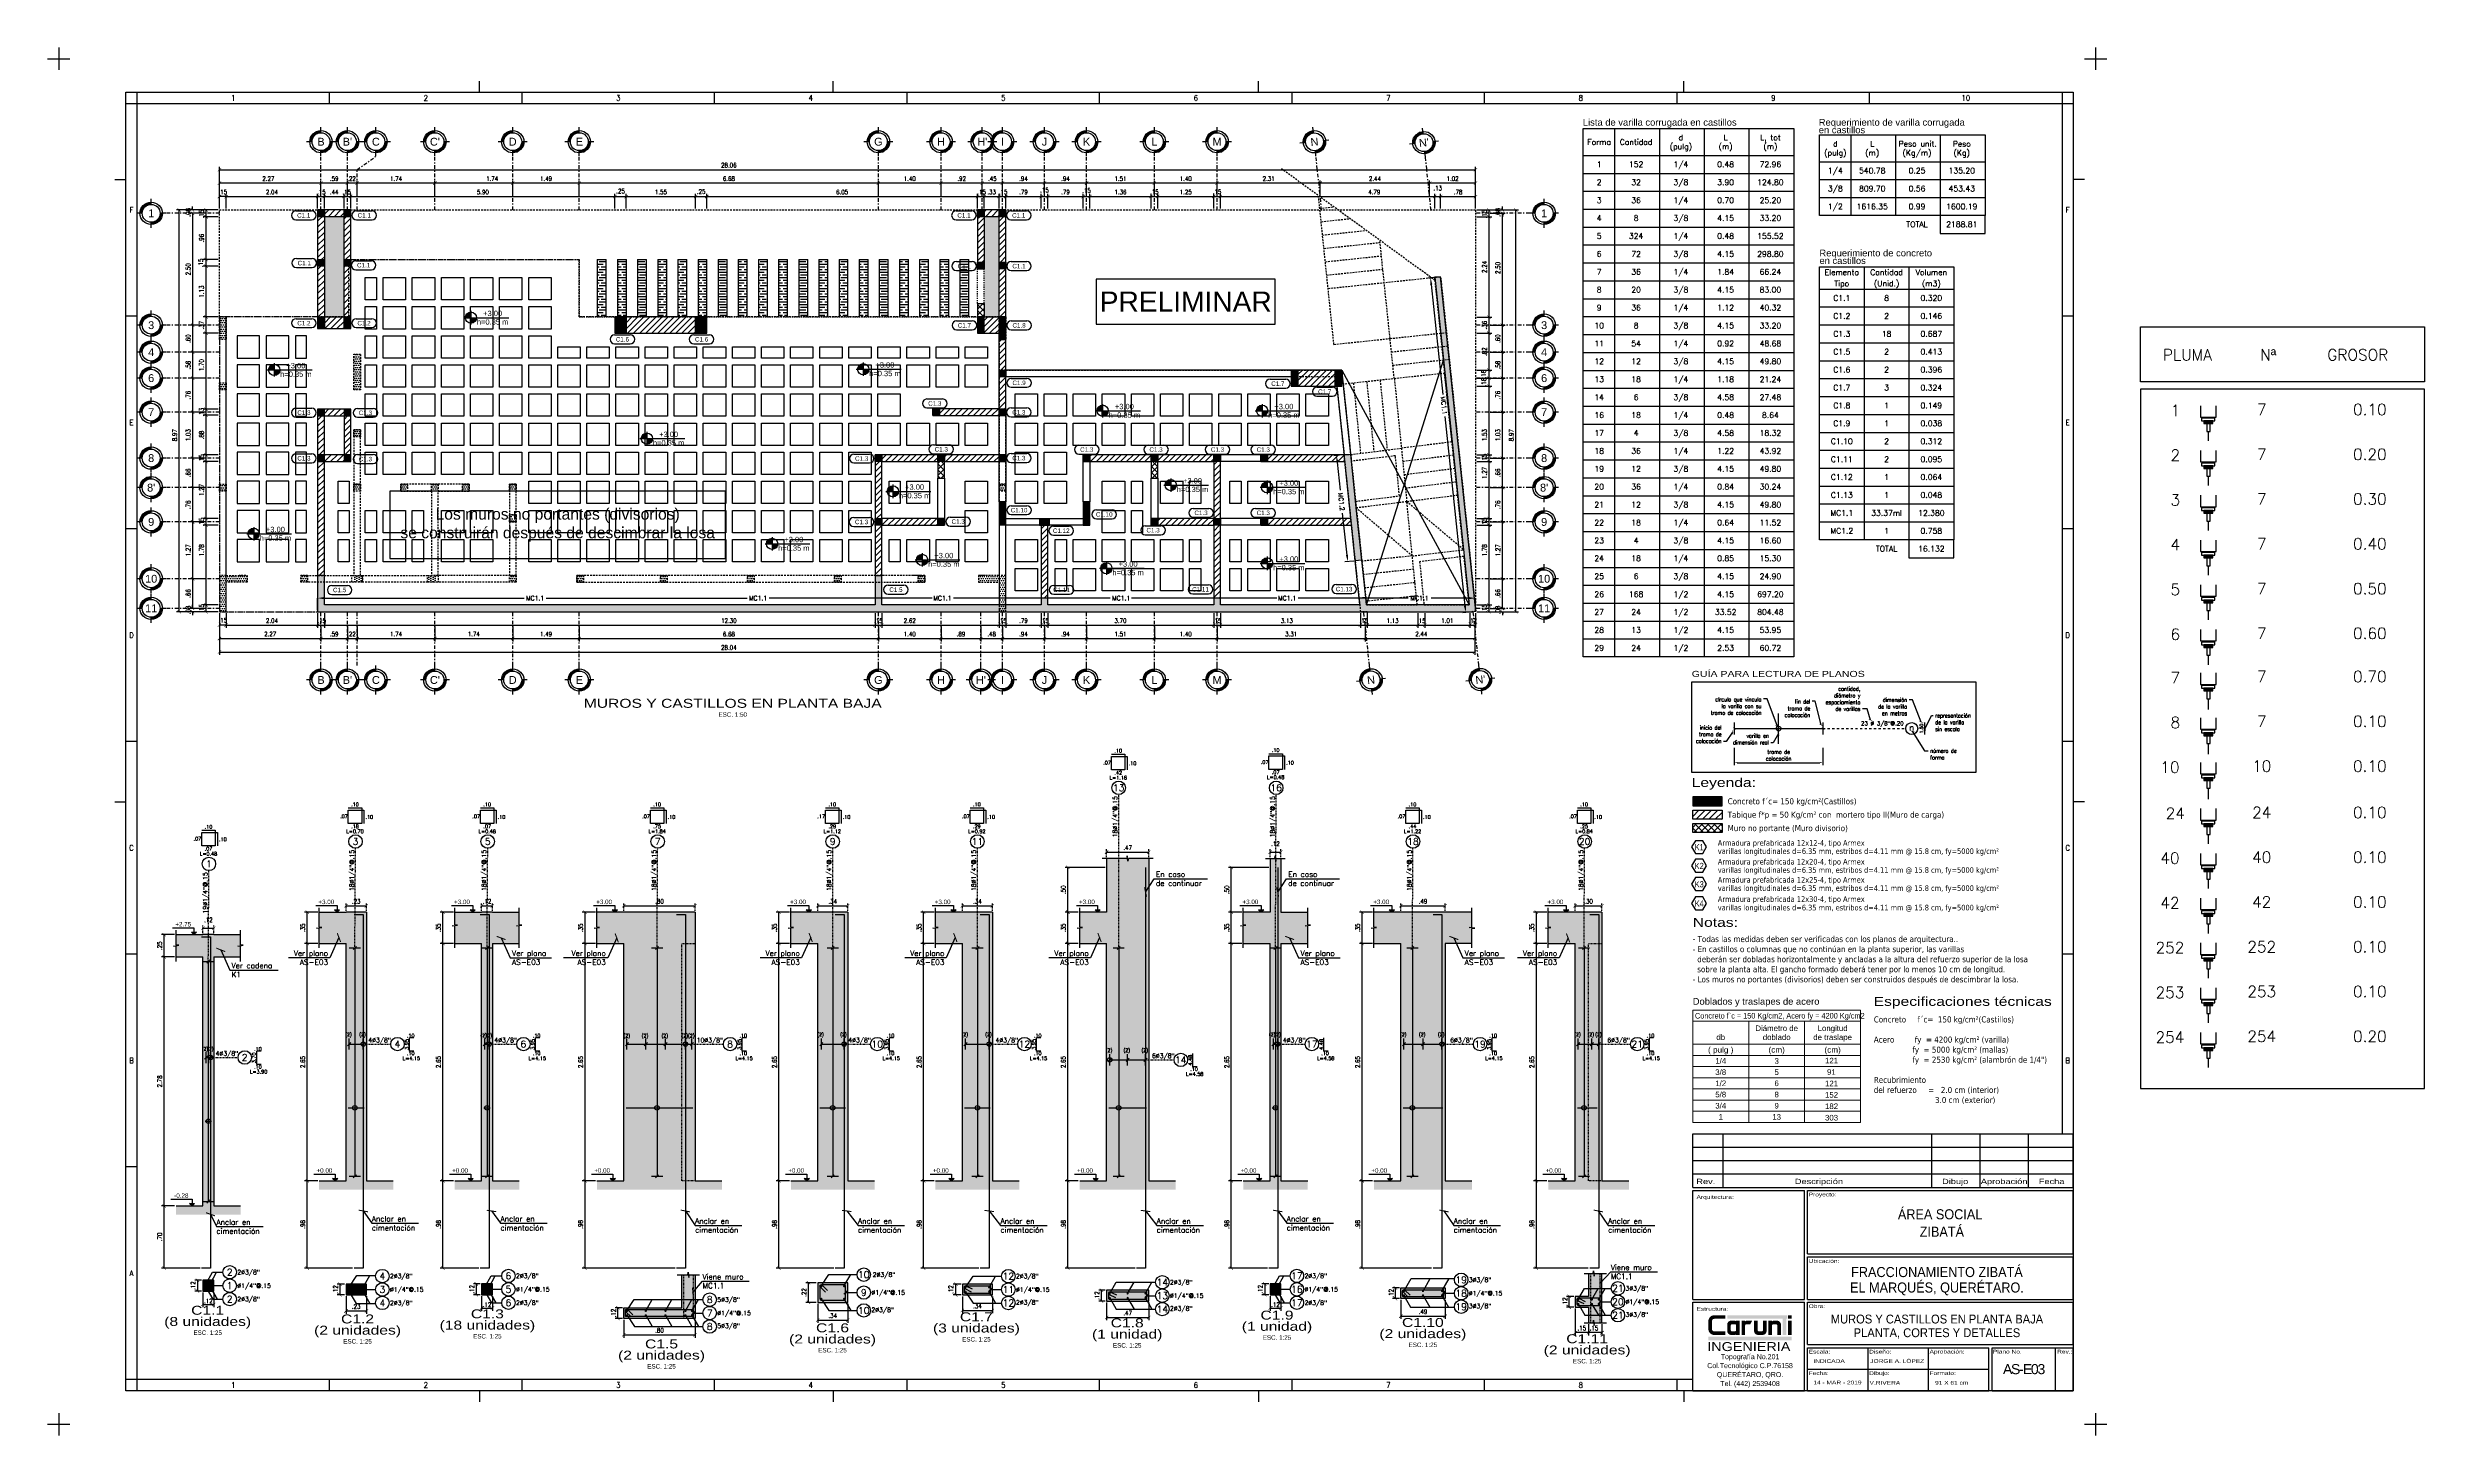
# Paper-space layout 'PLANO' of a CAD drawing. Header units: millimetres. Extents: x 0 to 106, y 0 to 61.
# The model-space entities are those that its viewports show. They can reach past a viewport. Long polylines and large blocks are cut down to what shows.
import ezdxf
from ezdxf.enums import TextEntityAlignment as Align

# ---------------------------------------------------------------- set-up
doc = ezdxf.new("R2010")
doc.units = ezdxf.units.MM
doc.header["$LTSCALE"] = 0.05
for name, pattern in [('DASHDOT2', [12.7, 6.35, -3.175, 0, -3.175]), ('DOT2', [3.175, 0, -3.175]), ('HIDDEN2', [4.7625, 3.175, -1.5875]), ('PLANTA BAJA$0$Proyecciones', [0.003, 0.002, -0.001])]:
    doc.linetypes.add(name, pattern=pattern)
for name, color, linetype in [('ACHURADO', 1, 'Continuous'), ('ACOTADO', 2, 'Continuous'), ('CANT_INVIS', 2, 'HIDDEN2'), ('CONT_CORTE', 4, 'Continuous'), ('EJES', 1, 'DASHDOT2'), ('FORMATO', 7, 'Continuous'), ('MEMBRETE', 7, 'Continuous'), ('PLANTA ALTA$0$CONT_CORTE', 2, 'HIDDEN2'), ('PLANTA ALTA$0$PRETIL', 2, 'HIDDEN2'), ('PLANTA BAJA$0$ACHURADO', 1, 'Continuous'), ('PLANTA BAJA$0$CANT_VIS', 3, 'Continuous'), ('PLANTA BAJA$0$CONT_CORTE', 4, 'Continuous'), ('PLANTA BAJA$0$LOSA', 254, 'Continuous'), ('TEXTO_REFUERZO', 3, 'Continuous'), ('TITULOS', 1, 'Continuous'), ('TXT_IND', 2, 'Continuous'), ('TXT_NOTA', 3, 'Continuous'), ('XMVIEW', 6, 'Continuous')]:
    doc.layers.add(name, color=color, linetype=linetype)
doc.layers.get('XMVIEW').freeze()
doc.styles.add('ACOTAMIENTOS', font='romans.shx', dxfattribs={"width": 0.85})
doc.styles.add('ARIAL', font='arial.ttf')
doc.styles.add('ROMANS', font='ROMANS.SHX')
doc.styles.get("Standard").update_dxf_attribs({"font": 'romans.shx'})
doc.styles.add('STYLE2', font='arial.ttf', dxfattribs={"width": 0.9})
doc.styles.add('style5', font='tahoma.ttf')
doc.dimstyles.new('ACOTA_100', dxfattribs={"dimscale": 0.1, "dimtxt": 2, "dimasz": 1.5, "dimexe": 1.25, "dimexo": 0.625, "dimgap": 1, "dimtad": 1, "dimzin": 4, "dimdsep": 46, "dimtxsty": 'ACOTAMIENTOS', "dimblk1": 'ARCHTICK', "dimblk2": 'ARCHTICK', "dimsah": 1, "dimcen": 1.5, "dimclrd": 1, "dimclre": 1, "dimclrt": 256, "dimadec": 0, "dimazin": 0, "dimtfac": 1, "dimtofl": 0, "dimtmove": 2, "dimatfit": 3, "dimldrblk": 'ARCHTICK', "dimfxl": 0, "dimtolj": 1, "dimtzin": 0, "dimarcsym": 0})
doc.dimstyles.new('ACOTA_25', dxfattribs={"dimscale": 0.025, "dimtxt": 2, "dimasz": 1.5, "dimexe": 1.25, "dimexo": 0.625, "dimgap": 1, "dimtad": 1, "dimzin": 4, "dimdsep": 46, "dimtxsty": 'ACOTAMIENTOS', "dimblk1": 'ARCHTICK', "dimblk2": 'ARCHTICK', "dimsah": 1, "dimcen": 1.5, "dimclrd": 1, "dimclre": 1, "dimclrt": 256, "dimadec": 0, "dimazin": 0, "dimtfac": 1, "dimtofl": 0, "dimtmove": 2, "dimatfit": 3, "dimldrblk": 'ARCHTICK', "dimfxl": 0, "dimtolj": 1, "dimtzin": 0, "dimarcsym": 0})
doc.dimstyles.new('ACOTA_50', dxfattribs={"dimscale": 0.05, "dimtxt": 2, "dimasz": 1.5, "dimexe": 1.25, "dimexo": 0.625, "dimgap": 1, "dimtad": 1, "dimzin": 4, "dimdsep": 46, "dimtxsty": 'ACOTAMIENTOS', "dimblk1": 'ARCHTICK', "dimblk2": 'ARCHTICK', "dimsah": 1, "dimcen": 1.5, "dimclrd": 1, "dimclre": 1, "dimclrt": 256, "dimadec": 0, "dimazin": 0, "dimtfac": 1, "dimtofl": 0, "dimtmove": 2, "dimatfit": 3, "dimfxl": 0, "dimtolj": 1, "dimtzin": 0, "dimarcsym": 0})

# ---------------------------------------------------------------- blocks, each defined once
blk = doc.blocks.new('MARCO 91X61')
at = {"layer": 'FORMATO', "color": 1}
for p, q in [((-0.5, 61), (0.5, 61)), ((0, 61.5), (0, 60.5)), ((90.5, 61), (91.5, 61)), ((91, 61.5), (91, 60.5)), ((18.8, 59.5), (18.8, 60)), ((34.6, 59.5), (34.6, 60)), ((53.6, 59.5), (53.6, 60)), ((72.6, 59.5), (72.6, 60)), ((2.5, 55.6), (3, 55.6)), ((90.5, 55.6), (90, 55.6)), ((2.5, 27.8), (3, 27.8)), ((90.5, 27.8), (90, 27.8)), ((18.8, 1.5), (18.8, 1)), ((34.6, 1.5), (34.6, 1)), ((53.6, 1.5), (53.6, 1)), ((72.6, 1.5), (72.6, 1)), ((-0.5, 0), (0.5, 0)), ((0, 0.5), (0, -0.5)), ((90.5, 0), (91.5, 0)), ((91, 0.5), (91, -0.5))]:
    blk.add_line(p, q, dxfattribs=at)
at = {"layer": 'FORMATO'}
for p, q in [((3, 1.5), (3, 59.5)), ((3, 1.5), (3, 59.5)), ((3, 59.5), (90, 59.5)), ((3, 59.5), (90, 59.5)), ((90, 59.5), (90, 1.5)), ((90, 59.5), (90, 1.5)), ((90, 1.5), (3, 1.5)), ((90, 1.5), (3, 1.5))]:
    blk.add_line(p, q, dxfattribs=at)
at = {"layer": 'FORMATO', "color": 2}
for p, q in [((3.5, 1.5), (3.5, 59.5)), ((12.1, 59), (12.1, 59.5)), ((20.7, 59), (20.7, 59.5)), ((29.3, 59), (29.3, 59.5)), ((37.9, 59), (37.9, 59.5)), ((46.5, 59), (46.5, 59.5)), ((55.1, 59), (55.1, 59.5)), ((63.7, 59), (63.7, 59.5)), ((72.3, 59), (72.3, 59.5)), ((80.9, 59), (80.9, 59.5)), ((89.5, 59.5), (89.5, 12.98)), ((3, 59), (90, 59)), ((3.5, 49.5), (3, 49.5)), ((90, 49.5), (89.5, 49.5)), ((3.5, 40), (3, 40)), ((90, 40), (89.5, 40)), ((3.5, 30.5), (3, 30.5)), ((90, 30.5), (89.5, 30.5)), ((3.5, 21), (3, 21)), ((90, 21), (89.5, 21)), ((3.5, 11.5), (3, 11.5)), ((73, 2), (3, 2)), ((12.1, 1.5), (12.1, 2)), ((20.7, 1.5), (20.7, 2)), ((29.3, 1.5), (29.3, 2)), ((37.9, 1.5), (37.9, 2)), ((46.5, 1.5), (46.5, 2)), ((55.1, 1.5), (55.1, 2)), ((63.7, 1.5), (63.7, 2)), ((72.3, 1.5), (72.3, 2))]:
    blk.add_line(p, q, dxfattribs=at)
at = {"layer": 'FORMATO', "color": 3, "style": 'ROMANS', "width": 0.9}
for s, p in [('1', (7.8, 59.25)), ('2', (16.4, 59.25)), ('3', (25, 59.25)), ('4', (33.6, 59.25)), ('5', (42.2, 59.25)), ('6', (50.8, 59.25)), ('7', (59.4, 59.25)), ('8', (68, 59.25)), ('9', (76.6, 59.25)), ('10', (85.2, 59.25)), ('F', (3.25, 54.25)), ('F', (89.75, 54.25)), ('E', (3.25, 44.75)), ('E', (89.75, 44.75)), ('D', (3.25, 35.25)), ('D', (89.75, 35.25)), ('C', (3.25, 25.75)), ('C', (89.75, 25.75)), ('B', (3.25, 16.25)), ('B', (89.75, 16.25)), ('A', (3.25, 6.75)), ('1', (7.8, 1.75)), ('2', (16.4, 1.75)), ('3', (25, 1.75)), ('4', (33.6, 1.75)), ('5', (42.2, 1.75)), ('6', (50.8, 1.75)), ('7', (59.4, 1.75)), ('8', (68, 1.75))]:
    blk.add_text(s, height=0.25, dxfattribs=at).set_placement(p, align=Align.MIDDLE_CENTER)
blk = doc.blocks.new('PLUM')
at = {"layer": 'FORMATO', "color": 1}
blk.add_line((-9.66, 29.35), (-9.66, 28.93), dxfattribs=at)
at = {"layer": 'FORMATO', "color": 2}
blk.add_line((-9.66, 27.35), (-9.66, 26.93), dxfattribs=at)
at = {"layer": 'FORMATO', "color": 3}
blk.add_line((-9.66, 25.35), (-9.66, 24.93), dxfattribs=at)
at = {"layer": 'FORMATO', "color": 4}
blk.add_line((-9.66, 23.35), (-9.66, 22.93), dxfattribs=at)
at = {"layer": 'FORMATO', "color": 5}
blk.add_line((-9.66, 21.35), (-9.66, 20.93), dxfattribs=at)
at = {"layer": 'FORMATO', "color": 6}
blk.add_line((-9.66, 19.35), (-9.66, 18.93), dxfattribs=at)
at = {"layer": 'FORMATO', "color": 7}
for p, q in [((-9.66, 17.41), (-9.66, 17)), ((-9.66, 17.35), (-9.66, 16.93))]:
    blk.add_line(p, q, dxfattribs=at)
at = {"layer": 'FORMATO', "color": 8}
for p, q in [((-9.66, 15.41), (-9.66, 15)), ((-9.66, 15.35), (-9.66, 14.93))]:
    blk.add_line(p, q, dxfattribs=at)
at = {"layer": 'FORMATO', "color": 10}
for p, q in [((-9.66, 13.41), (-9.66, 13)), ((-9.66, 13.35), (-9.66, 12.93))]:
    blk.add_line(p, q, dxfattribs=at)
at = {"layer": 'FORMATO', "color": 24}
blk.add_line((-9.66, 11.35), (-9.66, 10.93), dxfattribs=at)
at = {"layer": 'FORMATO', "color": 40}
for p in [(-9.66, 9.35), (-9.66, 9.28)]:
    blk.add_line(p, (-9.66, 8.93), dxfattribs=at)
at = {"layer": 'FORMATO', "color": 42}
for p in [(-9.66, 7.35), (-9.66, 7.28)]:
    blk.add_line(p, (-9.66, 6.93), dxfattribs=at)
at = {"layer": 'FORMATO', "color": 252}
for p in [(-9.66, 5.35), (-9.66, 5.28)]:
    blk.add_line(p, (-9.66, 4.93), dxfattribs=at)
at = {"layer": 'FORMATO', "color": 253}
for p in [(-9.66, 3.35), (-9.66, 3.28)]:
    blk.add_line(p, (-9.66, 2.93), dxfattribs=at)
at = {"layer": 'FORMATO', "color": 254}
for p in [(-9.66, 1.35), (-9.66, 1.28)]:
    blk.add_line(p, (-9.66, 0.93), dxfattribs=at)
at = {"layer": 'FORMATO', "color": 2}
for points in [[(-12.69, 34.03), (0, 34.03), (0, 31.56), (-12.69, 31.56)], [(-12.69, 0), (0, 0), (0, 31.24), (-12.69, 31.24)], [(-9.96, 27.82), (-9.36, 27.82), (-9.36, 27.94), (-9.96, 27.94)], [(-9.86, 27.7), (-9.46, 27.7), (-9.46, 27.82), (-9.86, 27.82)], [(-9.73, 27.35), (-9.58, 27.35), (-9.58, 27.7), (-9.73, 27.7)]]:
    blk.add_lwpolyline(points, close=True, dxfattribs=at)
at = {"layer": 'FORMATO', "color": 1}
blk.add_lwpolyline([(-10.01, 30.5), (-10.01, 29.99), (-9.31, 29.99), (-9.31, 30.5)], dxfattribs=at)
for points in [[(-9.96, 29.82), (-9.36, 29.82), (-9.36, 29.94), (-9.96, 29.94)], [(-9.86, 29.7), (-9.46, 29.7), (-9.46, 29.82), (-9.86, 29.82)], [(-9.73, 29.35), (-9.58, 29.35), (-9.58, 29.7), (-9.73, 29.7)]]:
    blk.add_lwpolyline(points, close=True, dxfattribs=at)
for points, const_width in [([(-9.86, 29.76), (-9.46, 29.76)], 0.12), ([(-9.66, 29.35), (-9.66, 28.93)], 0.03)]:
    blk.add_lwpolyline(points, dxfattribs=dict(at, const_width=const_width))
at = {"layer": 'FORMATO', "color": 2}
blk.add_lwpolyline([(-10.01, 28.5), (-10.01, 27.99), (-9.31, 27.99), (-9.31, 28.5)], dxfattribs=at)
for points, const_width in [([(-9.86, 27.76), (-9.46, 27.76)], 0.12), ([(-9.66, 27.35), (-9.66, 26.93)], 0.03)]:
    blk.add_lwpolyline(points, dxfattribs=dict(at, const_width=const_width))
at = {"layer": 'FORMATO', "color": 3}
blk.add_lwpolyline([(-10.01, 26.5), (-10.01, 25.99), (-9.31, 25.99), (-9.31, 26.5)], dxfattribs=at)
for points in [[(-9.96, 25.82), (-9.36, 25.82), (-9.36, 25.94), (-9.96, 25.94)], [(-9.86, 25.7), (-9.46, 25.7), (-9.46, 25.82), (-9.86, 25.82)], [(-9.73, 25.35), (-9.58, 25.35), (-9.58, 25.7), (-9.73, 25.7)]]:
    blk.add_lwpolyline(points, close=True, dxfattribs=at)
for points, const_width in [([(-9.86, 25.76), (-9.46, 25.76)], 0.12), ([(-9.66, 25.35), (-9.66, 24.93)], 0.03)]:
    blk.add_lwpolyline(points, dxfattribs=dict(at, const_width=const_width))
at = {"layer": 'FORMATO', "color": 4}
blk.add_lwpolyline([(-10.01, 24.5), (-10.01, 23.99), (-9.31, 23.99), (-9.31, 24.5)], dxfattribs=at)
for points in [[(-9.96, 23.82), (-9.36, 23.82), (-9.36, 23.94), (-9.96, 23.94)], [(-9.86, 23.7), (-9.46, 23.7), (-9.46, 23.82), (-9.86, 23.82)], [(-9.73, 23.35), (-9.58, 23.35), (-9.58, 23.7), (-9.73, 23.7)]]:
    blk.add_lwpolyline(points, close=True, dxfattribs=at)
for points, const_width in [([(-9.86, 23.76), (-9.46, 23.76)], 0.12), ([(-9.66, 23.35), (-9.66, 22.93)], 0.03)]:
    blk.add_lwpolyline(points, dxfattribs=dict(at, const_width=const_width))
at = {"layer": 'FORMATO', "color": 5}
blk.add_lwpolyline([(-10.01, 22.5), (-10.01, 21.99), (-9.31, 21.99), (-9.31, 22.5)], dxfattribs=at)
for points in [[(-9.96, 21.82), (-9.36, 21.82), (-9.36, 21.94), (-9.96, 21.94)], [(-9.86, 21.7), (-9.46, 21.7), (-9.46, 21.82), (-9.86, 21.82)], [(-9.73, 21.35), (-9.58, 21.35), (-9.58, 21.7), (-9.73, 21.7)]]:
    blk.add_lwpolyline(points, close=True, dxfattribs=at)
for points, const_width in [([(-9.86, 21.76), (-9.46, 21.76)], 0.12), ([(-9.66, 21.35), (-9.66, 20.93)], 0.03)]:
    blk.add_lwpolyline(points, dxfattribs=dict(at, const_width=const_width))
at = {"layer": 'FORMATO', "color": 6}
blk.add_lwpolyline([(-10.01, 20.5), (-10.01, 19.99), (-9.31, 19.99), (-9.31, 20.5)], dxfattribs=at)
for points in [[(-9.96, 19.82), (-9.36, 19.82), (-9.36, 19.94), (-9.96, 19.94)], [(-9.86, 19.7), (-9.46, 19.7), (-9.46, 19.82), (-9.86, 19.82)], [(-9.73, 19.35), (-9.58, 19.35), (-9.58, 19.7), (-9.73, 19.7)]]:
    blk.add_lwpolyline(points, close=True, dxfattribs=at)
for points, const_width in [([(-9.86, 19.76), (-9.46, 19.76)], 0.12), ([(-9.66, 19.35), (-9.66, 18.93)], 0.03)]:
    blk.add_lwpolyline(points, dxfattribs=dict(at, const_width=const_width))
at = {"layer": 'FORMATO', "color": 7}
blk.add_lwpolyline([(-10.01, 18.56), (-10.01, 18.05), (-9.31, 18.05), (-9.31, 18.56)], dxfattribs=at)
for points in [[(-9.96, 17.88), (-9.36, 17.88), (-9.36, 18), (-9.96, 18)], [(-9.86, 17.76), (-9.46, 17.76), (-9.46, 17.88), (-9.86, 17.88)], [(-9.73, 17.41), (-9.58, 17.41), (-9.58, 17.76), (-9.73, 17.76)]]:
    blk.add_lwpolyline(points, close=True, dxfattribs=at)
for points, const_width in [([(-9.86, 17.82), (-9.46, 17.82)], 0.12), ([(-9.66, 17.41), (-9.66, 17)], 0.03), ([(-9.66, 17.35), (-9.66, 16.93)], 0.03)]:
    blk.add_lwpolyline(points, dxfattribs=dict(at, const_width=const_width))
at = {"layer": 'FORMATO', "color": 8}
blk.add_lwpolyline([(-10.01, 16.56), (-10.01, 16.05), (-9.31, 16.05), (-9.31, 16.56)], dxfattribs=at)
for points in [[(-9.96, 15.88), (-9.36, 15.88), (-9.36, 16), (-9.96, 16)], [(-9.86, 15.76), (-9.46, 15.76), (-9.46, 15.88), (-9.86, 15.88)], [(-9.73, 15.41), (-9.58, 15.41), (-9.58, 15.76), (-9.73, 15.76)]]:
    blk.add_lwpolyline(points, close=True, dxfattribs=at)
for points, const_width in [([(-9.86, 15.82), (-9.46, 15.82)], 0.12), ([(-9.66, 15.41), (-9.66, 15)], 0.03), ([(-9.66, 15.35), (-9.66, 14.93)], 0.03)]:
    blk.add_lwpolyline(points, dxfattribs=dict(at, const_width=const_width))
at = {"layer": 'FORMATO', "color": 10}
blk.add_lwpolyline([(-10.01, 14.56), (-10.01, 14.05), (-9.31, 14.05), (-9.31, 14.56)], dxfattribs=at)
for points in [[(-9.96, 13.88), (-9.36, 13.88), (-9.36, 14), (-9.96, 14)], [(-9.86, 13.76), (-9.46, 13.76), (-9.46, 13.88), (-9.86, 13.88)], [(-9.73, 13.41), (-9.58, 13.41), (-9.58, 13.76), (-9.73, 13.76)]]:
    blk.add_lwpolyline(points, close=True, dxfattribs=at)
for points, const_width in [([(-9.86, 13.82), (-9.46, 13.82)], 0.12), ([(-9.66, 13.41), (-9.66, 13)], 0.03), ([(-9.66, 13.35), (-9.66, 12.93)], 0.03)]:
    blk.add_lwpolyline(points, dxfattribs=dict(at, const_width=const_width))
at = {"layer": 'FORMATO', "color": 24}
blk.add_lwpolyline([(-10.01, 12.5), (-10.01, 11.99), (-9.31, 11.99), (-9.31, 12.5)], dxfattribs=at)
for points in [[(-9.96, 11.82), (-9.36, 11.82), (-9.36, 11.94), (-9.96, 11.94)], [(-9.86, 11.7), (-9.46, 11.7), (-9.46, 11.82), (-9.86, 11.82)], [(-9.73, 11.35), (-9.58, 11.35), (-9.58, 11.7), (-9.73, 11.7)]]:
    blk.add_lwpolyline(points, close=True, dxfattribs=at)
for points, const_width in [([(-9.86, 11.76), (-9.46, 11.76)], 0.12), ([(-9.66, 11.35), (-9.66, 10.93)], 0.03)]:
    blk.add_lwpolyline(points, dxfattribs=dict(at, const_width=const_width))
at = {"layer": 'FORMATO', "color": 40}
blk.add_lwpolyline([(-10.01, 10.5), (-10.01, 9.99), (-9.31, 9.99), (-9.31, 10.5)], dxfattribs=at)
for points in [[(-9.96, 9.82), (-9.36, 9.82), (-9.36, 9.94), (-9.96, 9.94)], [(-9.86, 9.7), (-9.46, 9.7), (-9.46, 9.82), (-9.86, 9.82)], [(-9.73, 9.35), (-9.58, 9.35), (-9.58, 9.7), (-9.73, 9.7)]]:
    blk.add_lwpolyline(points, close=True, dxfattribs=at)
for points, const_width in [([(-9.86, 9.76), (-9.46, 9.76)], 0.12), ([(-9.66, 9.35), (-9.66, 8.93)], 0.03)]:
    blk.add_lwpolyline(points, dxfattribs=dict(at, const_width=const_width))
at = {"layer": 'FORMATO', "color": 42}
blk.add_lwpolyline([(-10.01, 8.5), (-10.01, 7.99), (-9.31, 7.99), (-9.31, 8.5)], dxfattribs=at)
for points in [[(-9.96, 7.82), (-9.36, 7.82), (-9.36, 7.94), (-9.96, 7.94)], [(-9.86, 7.7), (-9.46, 7.7), (-9.46, 7.82), (-9.86, 7.82)], [(-9.73, 7.35), (-9.58, 7.35), (-9.58, 7.7), (-9.73, 7.7)]]:
    blk.add_lwpolyline(points, close=True, dxfattribs=at)
for points, const_width in [([(-9.86, 7.76), (-9.46, 7.76)], 0.12), ([(-9.66, 7.35), (-9.66, 6.93)], 0.03)]:
    blk.add_lwpolyline(points, dxfattribs=dict(at, const_width=const_width))
at = {"layer": 'FORMATO', "color": 252}
blk.add_lwpolyline([(-10.01, 6.5), (-10.01, 5.99), (-9.31, 5.99), (-9.31, 6.5)], dxfattribs=at)
for points in [[(-9.96, 5.82), (-9.36, 5.82), (-9.36, 5.94), (-9.96, 5.94)], [(-9.86, 5.7), (-9.46, 5.7), (-9.46, 5.82), (-9.86, 5.82)], [(-9.73, 5.35), (-9.58, 5.35), (-9.58, 5.7), (-9.73, 5.7)]]:
    blk.add_lwpolyline(points, close=True, dxfattribs=at)
for points, const_width in [([(-9.86, 5.76), (-9.46, 5.76)], 0.12), ([(-9.66, 5.35), (-9.66, 4.93)], 0.03)]:
    blk.add_lwpolyline(points, dxfattribs=dict(at, const_width=const_width))
at = {"layer": 'FORMATO', "color": 253}
blk.add_lwpolyline([(-10.01, 4.5), (-10.01, 3.99), (-9.31, 3.99), (-9.31, 4.5)], dxfattribs=at)
for points in [[(-9.96, 3.82), (-9.36, 3.82), (-9.36, 3.94), (-9.96, 3.94)], [(-9.86, 3.7), (-9.46, 3.7), (-9.46, 3.82), (-9.86, 3.82)], [(-9.73, 3.35), (-9.58, 3.35), (-9.58, 3.7), (-9.73, 3.7)]]:
    blk.add_lwpolyline(points, close=True, dxfattribs=at)
for points, const_width in [([(-9.86, 3.76), (-9.46, 3.76)], 0.12), ([(-9.66, 3.35), (-9.66, 2.93)], 0.03)]:
    blk.add_lwpolyline(points, dxfattribs=dict(at, const_width=const_width))
at = {"layer": 'FORMATO', "color": 254}
blk.add_lwpolyline([(-10.01, 2.5), (-10.01, 1.99), (-9.31, 1.99), (-9.31, 2.5)], dxfattribs=at)
for points in [[(-9.96, 1.82), (-9.36, 1.82), (-9.36, 1.94), (-9.96, 1.94)], [(-9.86, 1.7), (-9.46, 1.7), (-9.46, 1.82), (-9.86, 1.82)], [(-9.73, 1.35), (-9.58, 1.35), (-9.58, 1.7), (-9.73, 1.7)]]:
    blk.add_lwpolyline(points, close=True, dxfattribs=at)
for points, const_width in [([(-9.86, 1.76), (-9.46, 1.76)], 0.12), ([(-9.66, 1.35), (-9.66, 0.93)], 0.03)]:
    blk.add_lwpolyline(points, dxfattribs=dict(at, const_width=const_width))
at = {"layer": 'FORMATO', "color": 3}
for s, p in [('PLUMA', (-10.59, 32.52)), ('Nª', (-6.98, 32.52)), ('GROSOR', (-2.98, 32.52)), ('7', (-7.27, 26.08)), ('0.30', (-2.44, 26.08)), ('3', (-11.13, 26.04))]:
    blk.add_text(s, height=0.5, dxfattribs=at).set_placement(p, align=Align.CENTER)
at = {"layer": 'FORMATO', "color": 1}
for s, p in [('1', (-11.13, 30.04)), ('7', (-7.27, 30.08)), ('0.10', (-2.44, 30.08))]:
    blk.add_text(s, height=0.5, dxfattribs=at).set_placement(p, align=Align.CENTER)
at = {"layer": 'FORMATO', "color": 2}
for s, p in [('2', (-11.13, 28.04)), ('7', (-7.27, 28.08)), ('0.20', (-2.44, 28.08))]:
    blk.add_text(s, height=0.5, dxfattribs=at).set_placement(p, align=Align.CENTER)
at = {"layer": 'FORMATO', "color": 4}
for s, p in [('4', (-11.13, 24.04)), ('7', (-7.27, 24.08)), ('0.40', (-2.44, 24.08))]:
    blk.add_text(s, height=0.5, dxfattribs=at).set_placement(p, align=Align.CENTER)
at = {"layer": 'FORMATO', "color": 5}
for s, p in [('5', (-11.13, 22.04)), ('7', (-7.27, 22.08)), ('0.50', (-2.44, 22.08))]:
    blk.add_text(s, height=0.5, dxfattribs=at).set_placement(p, align=Align.CENTER)
at = {"layer": 'FORMATO', "color": 6}
for s, p in [('6', (-11.13, 20.04)), ('7', (-7.27, 20.08)), ('0.60', (-2.44, 20.08))]:
    blk.add_text(s, height=0.5, dxfattribs=at).set_placement(p, align=Align.CENTER)
at = {"layer": 'FORMATO', "color": 7}
for s, p in [('7', (-11.13, 18.1)), ('7', (-7.27, 18.15)), ('0.70', (-2.44, 18.15))]:
    blk.add_text(s, height=0.5, dxfattribs=at).set_placement(p, align=Align.CENTER)
at = {"layer": 'FORMATO', "color": 8}
for s, p in [('8', (-11.13, 16.1)), ('7', (-7.27, 16.15)), ('0.10', (-2.44, 16.15))]:
    blk.add_text(s, height=0.5, dxfattribs=at).set_placement(p, align=Align.CENTER)
at = {"layer": 'FORMATO', "color": 10}
for s, p in [('10', (-11.37, 14.1)), ('10', (-7.27, 14.15)), ('0.10', (-2.44, 14.15))]:
    blk.add_text(s, height=0.5, dxfattribs=at).set_placement(p, align=Align.CENTER)
at = {"layer": 'FORMATO', "color": 24}
for s, p in [('24', (-11.13, 12.04)), ('24', (-7.27, 12.08)), ('0.10', (-2.44, 12.08))]:
    blk.add_text(s, height=0.5, dxfattribs=at).set_placement(p, align=Align.CENTER)
at = {"layer": 'FORMATO', "color": 40}
for s, p in [('40', (-11.37, 10.04)), ('40', (-7.27, 10.08)), ('0.10', (-2.44, 10.08))]:
    blk.add_text(s, height=0.5, dxfattribs=at).set_placement(p, align=Align.CENTER)
at = {"layer": 'FORMATO', "color": 42}
for s, p in [('42', (-11.37, 8.04)), ('42', (-7.27, 8.08)), ('0.10', (-2.44, 8.08))]:
    blk.add_text(s, height=0.5, dxfattribs=at).set_placement(p, align=Align.CENTER)
at = {"layer": 'FORMATO', "color": 252}
for s, p in [('252', (-11.37, 6.04)), ('252', (-7.27, 6.08)), ('0.10', (-2.44, 6.08))]:
    blk.add_text(s, height=0.5, dxfattribs=at).set_placement(p, align=Align.CENTER)
at = {"layer": 'FORMATO', "color": 253}
for s, p in [('253', (-11.37, 4.04)), ('253', (-7.27, 4.08)), ('0.10', (-2.44, 4.08))]:
    blk.add_text(s, height=0.5, dxfattribs=at).set_placement(p, align=Align.CENTER)
at = {"layer": 'FORMATO', "color": 254}
for s, p in [('254', (-11.37, 2.04)), ('254', (-7.27, 2.08)), ('0.20', (-2.44, 2.08))]:
    blk.add_text(s, height=0.5, dxfattribs=at).set_placement(p, align=Align.CENTER)
blk = doc.blocks.new('MEMBRETE')
at = {"layer": 'MEMBRETE'}
for points in [[(-6.69, -0.84, -0.414214), (-6.59, -0.74), (-6.09, -0.74), (-6.09, -0.58), (-6.59, -0.58, 0.414214), (-6.85, -0.84), (-6.85, -1.2, 0.414214), (-6.59, -1.46), (-6.09, -1.46), (-6.09, -1.3), (-6.59, -1.3, -0.414214), (-6.69, -1.2)], [(-3.37, -0.74), (-3.33, -0.74), (-3.33, -0.58), (-6.01, -0.58), (-6.01, -0.74), (-3.53, -0.74), (-3.53, -1.46), (-3.37, -1.46)], [(-5.21, -1.04, -0.414214), (-5.15, -0.98), (-4.98, -0.98), (-4.89, -0.82), (-5.12, -0.82, 0.133522), (-5.21, -0.85), (-5.21, -0.82), (-5.37, -0.82), (-5.37, -1.46), (-5.21, -1.46)], [(-4.65, -1.24), (-4.65, -0.82), (-4.81, -0.82), (-4.81, -1.28, 0.414214), (-4.63, -1.46), (-4.43, -1.46, 0.410071), (-4.25, -1.29), (-4.25, -0.82), (-4.41, -0.82), (-4.41, -1.24, -0.414214), (-4.47, -1.3), (-4.59, -1.3, -0.414214)], [(-4.01, -1.04, -0.414214), (-3.95, -0.98), (-3.83, -0.98, -0.414214), (-3.77, -1.04), (-3.77, -1.46), (-3.61, -1.46), (-3.61, -1, 0.414214), (-3.79, -0.82), (-3.92, -0.82, 0.133522), (-4.01, -0.85), (-4.01, -0.82), (-4.17, -0.82), (-4.17, -1.46), (-4.01, -1.46)], [(-3.29, -0.74), (-3.13, -0.74), (-3.13, -0.58), (-3.29, -0.58)], [(-3.13, -0.82), (-3.29, -0.82), (-3.29, -1.46), (-3.13, -1.46)], [(-3.13, -1.54), (-6.85, -1.54), (-6.85, -1.7), (-3.13, -1.7)]]:
    blk.add_hatch(color=32, dxfattribs=at).paths.add_polyline_path(points)
h = blk.add_hatch(color=32, dxfattribs=at)
h.paths.add_polyline_path([(-5.45, -0.82), (-5.61, -0.82), (-5.61, -0.85, 0.133522), (-5.7, -0.82), (-5.83, -0.82, 0.414214), (-6.01, -1), (-6.01, -1.28, 0.414214), (-5.83, -1.46), (-5.7, -1.46, 0.133522), (-5.61, -1.44), (-5.61, -1.46), (-5.45, -1.46)])
h.paths.add_polyline_path([(-5.67, -1.3), (-5.79, -1.3, -0.414214), (-5.85, -1.24), (-5.85, -1.04, -0.414214), (-5.79, -0.98), (-5.67, -0.98, -0.414214), (-5.61, -1.04), (-5.61, -1.24, -0.414214)], flags=16)
at = {"layer": 'MEMBRETE', "color": 2}
for p, q in [((-7.55, 5.13), (-7.55, 7.53)), ((-7.55, 7.53), (9.45, 7.53)), ((-6.19, 5.13), (-6.19, 7.53)), ((3.13, 5.13), (3.13, 7.53)), ((5.29, 5.13), (5.29, 7.53)), ((7.45, 5.13), (7.45, 7.53)), ((9.45, 5.13), (9.45, 7.53)), ((-7.55, 6.93), (9.45, 6.93)), ((-7.55, 6.33), (9.45, 6.33)), ((-7.55, 5.73), (9.45, 5.73)), ((-7.55, 5.13), (9.45, 5.13)), ((-7.55, 5), (-2.55, 5)), ((-7.55, 0.13), (-7.55, 5)), ((-2.55, 0.13), (-2.55, 5)), ((-2.42, 5), (9.45, 5)), ((-2.42, 2.16), (-2.42, 5)), ((9.45, 2.16), (9.45, 5)), ((-2.42, 2.16), (9.45, 2.16)), ((-2.42, 0.13), (-2.42, 2.03)), ((-2.42, 2.03), (9.45, 2.03)), ((9.45, 0.13), (9.45, 2.03)), ((-7.55, 0.13), (-2.55, 0.13)), ((-7.55, 0), (-2.55, 0)), ((-2.55, -3.95), (-2.55, 0)), ((-2.42, 0.13), (9.45, 0.13)), ((-2.42, 0), (9.45, 0)), ((-7.55, -3.95), (-7.55, 0)), ((-2.42, -1.89), (-2.42, 0)), ((9.45, -1.89), (9.45, 0)), ((-2.42, -1.89), (9.45, -1.89)), ((-2.42, -3.95), (-2.42, -2.03)), ((-2.42, -2.03), (5.68, -2.03)), ((0.28, -3.95), (0.28, -2.03)), ((2.98, -3.95), (2.98, -2.03)), ((5.68, -3.95), (5.68, -2.03)), ((5.82, -3.95), (5.82, -2.03)), ((5.82, -2.03), (9.45, -2.03)), ((8.65, -3.95), (8.65, -2.03)), ((9.45, -3.95), (9.45, -2.03)), ((-2.42, -2.99), (5.68, -2.99)), ((-7.55, -3.95), (-2.55, -3.95)), ((-2.42, -3.95), (5.68, -3.95)), ((5.82, -3.95), (9.45, -3.95))]:
    blk.add_line(p, q, dxfattribs=at)
at = {"layer": 'MEMBRETE', "color": 2, "style": 'ARIAL', "width": 1.25}
for s, height, p in [('Rev.', 0.236, (-7.39, 5.28)), ('Descripción', 0.2363, (-2.99, 5.28)), ('Dibujo', 0.236, (3.59, 5.28)), ('Aprobación', 0.236, (5.32, 5.28)), ('Fecha', 0.236, (7.91, 5.28))]:
    blk.add_text(s, height=height, dxfattribs=at).set_placement(p)
at = {"layer": 'MEMBRETE', "color": 3, "style": 'ARIAL', "width": 1.25}
for s, p in [('Arquitectura:', (-7.38, 4.62)), ('Proyecto:', (-2.37, 4.73)), ('Ubicación:', (-2.37, 1.76)), ('Estructura:', (-7.38, -0.38)), ('Obra:', (-2.37, -0.26)), ('Escala:', (-2.37, -2.29)), ('Diseño:', (0.33, -2.29)), ('Aprobación:', (3.03, -2.29)), ('Plano No.', (5.86, -2.29)), ('Rev.:', (8.73, -2.29)), ('Fecha:', (-2.37, -3.25)), ('Dibujo:', (0.33, -3.25)), ('Formato:', (3.03, -3.25))]:
    blk.add_text(s, height=0.168, dxfattribs=at).set_placement(p)
at = {"layer": 'MEMBRETE', "color": 252, "style": 'ARIAL', "width": 1.15}
blk.add_text('INGENIERIA', height=0.4, dxfattribs=at).set_placement((-6.9, -2.18))
at = {"layer": 'MEMBRETE', "color": 1, "style": 'ARIAL'}
for s, p in [('Col.Tecnológico C.P.76158', (-4.99, -2.83)), ('QUERÉTARO, QRO.', (-4.99, -3.23)), ('Topografía No.201', (-4.99, -2.43)), ('Tel. (442) 2539408', (-4.99, -3.63))]:
    blk.add_text(s, height=0.225, dxfattribs=at).set_placement(p, align=Align.MIDDLE_CENTER)
at = {"layer": 'MEMBRETE', "color": 2, "width": 0.9}
for tag, p in [('REV_C', (-6.96, 6.93)), ('REV_B', (-6.96, 6.33)), ('DIB_C', (4.18, 6.93)), ('DIB_B', (4.18, 6.33)), ('RESP_C', (6.4, 6.93)), ('RESP_B', (6.4, 6.33)), ('FECHA_C', (8.45, 6.93)), ('FECHA_B', (8.45, 6.33)), ('REV_A', (-6.96, 5.73)), ('DIB_A', (4.18, 5.73)), ('RESP_A', (6.4, 5.73)), ('FECHA_A', (8.45, 5.73))]:
    blk.add_attdef(tag, text='', height=0.236, dxfattribs=at).set_placement(p, align=Align.BOTTOM_CENTER)
for tag, p in [('DESCRIPCION_C', (-6.09, 6.93)), ('DESCRIPCION_B', (-6.09, 6.33)), ('DESCRIPCION_A', (-6.09, 5.73))]:
    blk.add_attdef(tag, text='', height=0.236, dxfattribs=at).set_placement(p, align=Align.BOTTOM_LEFT)
at = {"layer": 'MEMBRETE', "color": 1, "style": 'STYLE2', "width": 0.9}
for tag, height, p in [('PROYECTO1', 0.45, (3.58, 3.93)), ('PROYECTO2', 0.45, (3.58, 3.15)), ('DIRECCION1', 0.45, (3.36, 1.35)), ('DIRECCION2', 0.45, (3.36, 0.66)), ('OBRA1', 0.396, (3.36, -0.75)), ('OBRA2', 0.396, (3.36, -1.36))]:
    blk.add_attdef(tag, text='', height=height, dxfattribs=at).set_placement(p, align=Align.MIDDLE_CENTER)
at = {"layer": 'MEMBRETE', "color": 2, "style": 'ARIAL', "width": 1.25}
for tag, p in [('ESCALA', (-2.16, -2.71)), ('DISEÑO', (0.64, -2.71)), ('APROBACION', (3.28, -2.71)), ('FECHA', (-2.16, -3.67)), ('DIBUJO', (0.64, -3.68))]:
    blk.add_attdef(tag, p, '', height=0.168, dxfattribs=at)
at = {"layer": 'MEMBRETE', "color": 2, "style": 'ARIAL', "width": 0.9}
blk.add_attdef('CODIGO', text='', height=0.45, dxfattribs=at).set_placement((7.23, -3.09), align=Align.MIDDLE_CENTER)
at = {"layer": 'MEMBRETE', "color": 2}
for tag, height, style, width, p in [('N°', 0.4, 'STYLE2', 0.9, (9.06, -3.28)), ('FORMATO', 0.168, 'ARIAL', 1.25, (4.02, -3.68))]:
    blk.add_attdef(tag, text='', height=height, dxfattribs=dict(at, style=style, width=width)).set_placement(p, align=Align.CENTER)
blk = doc.blocks.new('_ARCHTICK')
at = {"color": 0, "linetype": 'ByBlock', "const_width": 0.15}
blk.add_lwpolyline([(-0.5, -0.5), (0.5, 0.5)], dxfattribs=at)
blk = doc.blocks.new('*D4')
at = {"layer": 'DEFPOINTS', "color": 0, "linetype": 'Continuous'}
for p in [(57.69, 35.13), (62.09, 35.13), (62.09, 34.33)]:
    blk.add_point(p, dxfattribs=at)
at = {"layer": 'TXT_NOTA', "color": 1, "linetype": 'Continuous', "lineweight": -2}
for p, q in [((57.69, 35.07), (57.69, 34.21)), ((57.84, 34.33), (61.94, 34.33)), ((62.09, 35.07), (62.09, 34.21))]:
    blk.add_line(p, q, dxfattribs=at)
at = {"layer": 'TXT_NOTA', "color": 1, "linetype": 'Continuous'}
for points in [[(57.84, 34.36), (57.84, 34.31), (57.69, 34.33)], [(61.94, 34.36), (61.94, 34.31), (62.09, 34.33)]]:
    blk.add_solid(points, dxfattribs=at)
at = {"layer": 'TXT_NOTA', "color": 2, "linetype": 'Continuous', "insert": (59.89, 34.7), "char_height": 0.2, "attachment_point": 5, "style": 'ACOTAMIENTOS'}
blk.add_mtext('\\A1;tramo de \\Pcolocación', dxfattribs=at)
blk = doc.blocks.new('ETIQUETA')
at = {"layer": 'TXT_IND', "color": 3}
for p, q in [((-0.175, 0.2), (0.175, 0.2)), ((-0.175, 0), (0.175, 0))]:
    blk.add_line(p, q, dxfattribs=at)
for centre, start, end in [((-0.175, 0.1), 90, 270), ((0.175, 0.1), 270, 90)]:
    blk.add_arc(centre, 0.1, start, end, dxfattribs=at)
at = {"layer": 'TXT_IND', "color": 4, "style": 'ARIAL'}
blk.add_attdef('TEXTO', text='', height=0.1, dxfattribs=at).set_placement((0, 0.1), align=Align.MIDDLE_CENTER)
blk = doc.blocks.new('*D50')
at = {"layer": 'DEFPOINTS', "color": 0, "linetype": 'Continuous'}
for p in [(22.653, 3.413), (22.819, 3.431), (23.068, 1.06)]:
    blk.add_point(p, dxfattribs=at)
at = {"layer": 'TXT_IND', "color": 1, "linetype": 'Continuous', "lineweight": -2}
for p, q in [((22.787, 3.428), (22.591, 3.407)), ((22.669, 3.264), (22.734, 2.64)), ((22.887, 1.191), (22.788, 2.124)), ((23.037, 1.056), (22.84, 1.036))]:
    blk.add_line(p, q, dxfattribs=at)
at = {"layer": 'TXT_IND', "color": 1, "linetype": 'Continuous'}
for points in [[(22.694, 3.267), (22.644, 3.262), (22.653, 3.413)], [(22.911, 1.194), (22.862, 1.189), (22.902, 1.042)]]:
    blk.add_solid(points, dxfattribs=at)
at = {"layer": 'TXT_IND', "linetype": 'Continuous', "insert": (22.761, 2.382), "char_height": 0.1, "attachment_point": 5, "rotation": 276}
blk.add_mtext('\\A1;MC1.2', dxfattribs=at)
blk = doc.blocks.new('*D51')
at = {"layer": 'DEFPOINTS', "color": 0, "linetype": 'Continuous'}
for p in [(24.924, 7.401), (25.537, -0.09), (25.709, -0.072)]:
    blk.add_point(p, dxfattribs=at)
at = {"layer": 'TXT_IND', "color": 1, "linetype": 'Continuous', "lineweight": -2}
for p, q in [((24.893, 7.398), (24.69, 7.376)), ((24.768, 7.234), (25.026, 4.775)), ((25.522, 0.059), (25.077, 4.287)), ((25.678, -0.075), (25.475, -0.097))]:
    blk.add_line(p, q, dxfattribs=at)
at = {"layer": 'TXT_IND', "color": 1, "linetype": 'Continuous'}
for points in [[(24.792, 7.236), (24.743, 7.231), (24.752, 7.383)], [(25.547, 0.062), (25.497, 0.056), (25.537, -0.09)]]:
    blk.add_solid(points, dxfattribs=at)
at = {"layer": 'TXT_IND', "linetype": 'Continuous', "insert": (25.052, 4.531), "char_height": 0.1, "attachment_point": 5, "rotation": 276}
blk.add_mtext('\\A1;MC1.1', dxfattribs=at)
blk = doc.blocks.new('NIVEL-PLANTA')
at = {"layer": 'TXT_IND'}
for points in [[(-0.47, 0), (-0.345, 0), (-0.345, 0.125, 0.414214)], [(-0.345, -0.125, 0.414214), (-0.22, 0), (-0.345, 0)]]:
    blk.add_hatch(color=1, dxfattribs=at).paths.add_polyline_path(points)
for p, q in [((-0.5, 0), (0.5, 0)), ((-0.345, 0.15), (-0.345, -0.15)), ((-0.22, 0), (0.5, 0))]:
    blk.add_line(p, q, dxfattribs=at)
at = {"layer": 'TXT_IND', "color": 3}
blk.add_circle((-0.345, 0), 0.125, dxfattribs=at)
at = {"layer": 'TXT_IND', "style": 'ARIAL'}
blk.add_attdef('NIVEL', text='', height=0.12, dxfattribs=at).set_placement((0.14, 0), align=Align.BOTTOM_CENTER)
at = {"layer": 'TXT_IND', "style": 'ARIAL', "width": 0.95}
blk.add_attdef('PERALTE', text='', height=0.12, dxfattribs=at).set_placement((0.14, -0.191), align=Align.BOTTOM_CENTER)
blk = doc.blocks.new('*D43')
at = {"layer": 'ACOTADO', "color": 1, "lineweight": -2}
for p, q in [((30.241, 5.448), (30.166, 5.448)), ((30.241, 5.328), (30.166, 5.328)), ((30.197, 5.448), (30.197, 5.328))]:
    blk.add_line(p, q, dxfattribs=at)
at = {"layer": 'DEFPOINTS', "color": 0}
for p in [(30.197, 5.328), (30.257, 5.448), (30.257, 5.328)]:
    blk.add_point(p, dxfattribs=at)
at = {"layer": 'ACOTADO', "color": 1, "lineweight": -2, "xscale": 0.03750000000000001, "yscale": 0.03750000000000001, "zscale": 0.03750000000000001}
for p, rotation in [((30.197, 5.448), 90), ((30.197, 5.328), 270)]:
    blk.add_blockref('_ARCHTICK', p, dxfattribs=dict(at, rotation=rotation))
at = {"layer": 'ACOTADO', "insert": (30.147, 5.388), "char_height": 0.05, "attachment_point": 5, "rotation": 90, "style": 'ACOTAMIENTOS'}
blk.add_mtext('\\A1;.12', dxfattribs=at)
blk = doc.blocks.new('*D44')
at = {"layer": 'ACOTADO', "color": 1, "lineweight": -2}
for p, q in [((30.257, 5.312), (30.257, 5.148)), ((30.377, 5.312), (30.377, 5.148)), ((30.257, 5.179), (30.377, 5.179))]:
    blk.add_line(p, q, dxfattribs=at)
at = {"layer": 'DEFPOINTS', "color": 0}
for p in [(30.257, 5.328), (30.377, 5.328), (30.377, 5.179)]:
    blk.add_point(p, dxfattribs=at)
at = {"layer": 'ACOTADO', "color": 1, "lineweight": -2, "xscale": 0.03750000000000001, "yscale": 0.03750000000000001, "zscale": 0.03750000000000001, "rotation": 180}
blk.add_blockref('_ARCHTICK', (30.257, 5.179), dxfattribs=at)
at = {"layer": 'ACOTADO', "color": 1, "lineweight": -2, "xscale": 0.03750000000000001, "yscale": 0.03750000000000001, "zscale": 0.03750000000000001}
blk.add_blockref('_ARCHTICK', (30.377, 5.179), dxfattribs=at)
at = {"layer": 'ACOTADO', "insert": (30.317, 5.217), "char_height": 0.05, "attachment_point": 5, "style": 'ACOTAMIENTOS'}
blk.add_mtext('\\A1;.12', dxfattribs=at)
blk = doc.blocks.new('COTA25')
at = {"layer": 'TEXTO_REFUERZO'}
blk.add_line((-0.018, -0.018), (0.018, 0.018), dxfattribs=at)
at = {"layer": 'TEXTO_REFUERZO', "color": 1}
blk.add_line((0, -0.062), (0, 0.063), dxfattribs=at)
blk = doc.blocks.new('*D45')
at = {"layer": 'ACOTADO', "color": 1, "lineweight": -2}
for p, q in [((29.941, 9.059), (29.793, 9.059)), ((29.824, 6.279), (29.824, 9.059)), ((29.941, 6.279), (29.793, 6.279))]:
    blk.add_line(p, q, dxfattribs=at)
at = {"layer": 'DEFPOINTS', "color": 0}
for p in [(29.824, 9.059), (29.957, 9.059), (29.957, 6.279)]:
    blk.add_point(p, dxfattribs=at)
at = {"layer": 'ACOTADO', "color": 1, "lineweight": -2, "xscale": 0.03750000000000001, "yscale": 0.03750000000000001, "zscale": 0.03750000000000001}
for p, rotation in [((29.824, 9.059), 90), ((29.824, 6.279), 270)]:
    blk.add_blockref('_ARCHTICK', p, dxfattribs=dict(at, rotation=rotation))
at = {"layer": 'ACOTADO', "insert": (29.774, 7.669), "char_height": 0.05, "attachment_point": 5, "rotation": 90, "style": 'ACOTAMIENTOS'}
blk.add_mtext('\\A1;2.78', dxfattribs=at)
blk = doc.blocks.new('*D46')
at = {"layer": 'ACOTADO', "color": 1, "lineweight": -2}
for p, q in [((29.941, 9.309), (29.793, 9.309)), ((29.824, 9.059), (29.824, 9.309)), ((29.941, 9.059), (29.793, 9.059))]:
    blk.add_line(p, q, dxfattribs=at)
at = {"layer": 'DEFPOINTS', "color": 0}
for p in [(29.824, 9.309), (29.957, 9.309), (29.957, 9.059)]:
    blk.add_point(p, dxfattribs=at)
at = {"layer": 'ACOTADO', "color": 1, "lineweight": -2, "xscale": 0.03750000000000001, "yscale": 0.03750000000000001, "zscale": 0.03750000000000001}
for p, rotation in [((29.824, 9.309), 90), ((29.824, 9.059), 270)]:
    blk.add_blockref('_ARCHTICK', p, dxfattribs=dict(at, rotation=rotation))
at = {"layer": 'ACOTADO', "insert": (29.774, 9.184), "char_height": 0.05, "attachment_point": 5, "rotation": 90, "style": 'ACOTAMIENTOS'}
blk.add_mtext('\\A1;.25', dxfattribs=at)
blk = doc.blocks.new('*D47')
at = {"layer": 'ACOTADO', "color": 1, "lineweight": -2}
for p, q in [((29.941, 6.279), (29.793, 6.279)), ((29.824, 5.584), (29.824, 6.279)), ((30.226, 5.584), (29.793, 5.584))]:
    blk.add_line(p, q, dxfattribs=at)
at = {"layer": 'DEFPOINTS', "color": 0}
for p in [(29.824, 6.279), (29.957, 6.279), (30.242, 5.584)]:
    blk.add_point(p, dxfattribs=at)
at = {"layer": 'ACOTADO', "color": 1, "lineweight": -2, "xscale": 0.03750000000000001, "yscale": 0.03750000000000001, "zscale": 0.03750000000000001}
for p, rotation in [((29.824, 6.279), 90), ((29.824, 5.584), 270)]:
    blk.add_blockref('_ARCHTICK', p, dxfattribs=dict(at, rotation=rotation))
at = {"layer": 'ACOTADO', "insert": (29.774, 5.932), "char_height": 0.05, "attachment_point": 5, "rotation": 90, "style": 'ACOTAMIENTOS'}
blk.add_mtext('\\A1;.70', dxfattribs=at)
blk = doc.blocks.new('*D48')
at = {"layer": 'ACOTADO', "color": 1, "linetype": 'HIDDEN2', "lineweight": -2}
for p, q in [((30.257, 9.325), (30.257, 9.411)), ((30.377, 9.325), (30.377, 9.411))]:
    blk.add_line(p, q, dxfattribs=at)
at = {"layer": 'ACOTADO', "color": 1, "lineweight": -2}
blk.add_line((30.257, 9.38), (30.377, 9.38), dxfattribs=at)
at = {"layer": 'DEFPOINTS', "color": 0}
for p in [(30.257, 9.309), (30.377, 9.38), (30.377, 9.309)]:
    blk.add_point(p, dxfattribs=at)
at = {"layer": 'ACOTADO', "color": 1, "lineweight": -2, "xscale": 0.03750000000000001, "yscale": 0.03750000000000001, "zscale": 0.03750000000000001, "rotation": 180}
blk.add_blockref('_ARCHTICK', (30.257, 9.38), dxfattribs=at)
at = {"layer": 'ACOTADO', "color": 1, "lineweight": -2, "xscale": 0.03750000000000001, "yscale": 0.03750000000000001, "zscale": 0.03750000000000001}
blk.add_blockref('_ARCHTICK', (30.377, 9.38), dxfattribs=at)
at = {"layer": 'ACOTADO', "insert": (30.317, 9.473), "char_height": 0.05, "attachment_point": 5, "style": 'ACOTAMIENTOS'}
blk.add_mtext('\\A1;.12', dxfattribs=at)
blk = doc.blocks.new('Nivel-elev')
at = {"layer": 'TXT_IND'}
blk.add_hatch(color=1, dxfattribs=at).paths.add_polyline_path([(-0.058, 0.051), (0.058, 0.051), (0, 0)])
for p, q in [((0, 0), (-0.058, 0.051)), ((-0.058, 0.051), (0.058, 0.051)), ((0.058, 0.051), (0, 0))]:
    blk.add_line(p, q, dxfattribs=at)
blk.add_lwpolyline([(-0.476, 0.151), (0, 0.151), (0, 0.051)], dxfattribs=at)
blk.add_attdef('+2.85', (-0.476, 0.171), '', height=0.0975, dxfattribs=at)
blk = doc.blocks.new('*D49')
at = {"layer": 'ACOTADO', "color": 1, "lineweight": -2}
for p, q in [((31.84, 5.405), (31.756, 5.405)), ((31.787, 5.405), (31.787, 5.285)), ((31.84, 5.285), (31.756, 5.285))]:
    blk.add_line(p, q, dxfattribs=at)
at = {"layer": 'DEFPOINTS', "color": 0}
for p in [(31.855, 5.405), (31.787, 5.285), (31.855, 5.285)]:
    blk.add_point(p, dxfattribs=at)
at = {"layer": 'ACOTADO', "color": 1, "lineweight": -2, "xscale": 0.03750000000000001, "yscale": 0.03750000000000001, "zscale": 0.03750000000000001}
for p, rotation in [((31.787, 5.405), 90), ((31.787, 5.285), 270)]:
    blk.add_blockref('_ARCHTICK', p, dxfattribs=dict(at, rotation=rotation))
at = {"layer": 'ACOTADO', "insert": (31.738, 5.345), "char_height": 0.05, "attachment_point": 5, "rotation": 90, "style": 'ACOTAMIENTOS'}
blk.add_mtext('\\A1;.12', dxfattribs=at)
blk = doc.blocks.new('*D34')
at = {"layer": 'ACOTADO', "color": 1, "lineweight": -2}
for p, q in [((31.855, 5.27), (31.855, 5.073)), ((31.855, 5.105), (32.083, 5.105)), ((32.083, 5.27), (32.083, 5.073))]:
    blk.add_line(p, q, dxfattribs=at)
at = {"layer": 'DEFPOINTS', "color": 0}
for p in [(31.855, 5.285), (32.083, 5.285), (32.083, 5.105)]:
    blk.add_point(p, dxfattribs=at)
at = {"layer": 'ACOTADO', "color": 1, "lineweight": -2, "xscale": 0.03750000000000001, "yscale": 0.03750000000000001, "zscale": 0.03750000000000001, "rotation": 180}
blk.add_blockref('_ARCHTICK', (31.855, 5.105), dxfattribs=at)
at = {"layer": 'ACOTADO', "color": 1, "lineweight": -2, "xscale": 0.03750000000000001, "yscale": 0.03750000000000001, "zscale": 0.03750000000000001}
blk.add_blockref('_ARCHTICK', (32.083, 5.105), dxfattribs=at)
at = {"layer": 'ACOTADO', "insert": (31.969, 5.155), "char_height": 0.05, "attachment_point": 5, "style": 'ACOTAMIENTOS'}
blk.add_mtext('\\A1;.23', dxfattribs=at)
blk = doc.blocks.new('*D35')
at = {"layer": 'ACOTADO', "color": 1, "lineweight": -2}
for p, q in [((31.54, 9.209), (31.391, 9.209)), ((31.422, 6.559), (31.422, 9.209)), ((31.54, 6.559), (31.391, 6.559))]:
    blk.add_line(p, q, dxfattribs=at)
at = {"layer": 'DEFPOINTS', "color": 0}
for p in [(31.422, 9.209), (31.555, 9.209), (31.555, 6.559)]:
    blk.add_point(p, dxfattribs=at)
at = {"layer": 'ACOTADO', "color": 1, "lineweight": -2, "xscale": 0.03750000000000001, "yscale": 0.03750000000000001, "zscale": 0.03750000000000001}
for p, rotation in [((31.422, 9.209), 90), ((31.422, 6.559), 270)]:
    blk.add_blockref('_ARCHTICK', p, dxfattribs=dict(at, rotation=rotation))
at = {"layer": 'ACOTADO', "insert": (31.372, 7.884), "char_height": 0.05, "attachment_point": 5, "rotation": 90, "style": 'ACOTAMIENTOS'}
blk.add_mtext('\\A1;2.65', dxfattribs=at)
blk = doc.blocks.new('*D36')
at = {"layer": 'ACOTADO', "color": 1, "lineweight": -2}
for p, q in [((31.54, 9.559), (31.391, 9.559)), ((31.422, 9.209), (31.422, 9.559)), ((31.54, 9.209), (31.391, 9.209))]:
    blk.add_line(p, q, dxfattribs=at)
at = {"layer": 'DEFPOINTS', "color": 0}
for p in [(31.422, 9.559), (31.555, 9.559), (31.555, 9.209)]:
    blk.add_point(p, dxfattribs=at)
at = {"layer": 'ACOTADO', "color": 1, "lineweight": -2, "xscale": 0.03750000000000001, "yscale": 0.03750000000000001, "zscale": 0.03750000000000001}
for p, rotation in [((31.422, 9.559), 90), ((31.422, 9.209), 270)]:
    blk.add_blockref('_ARCHTICK', p, dxfattribs=dict(at, rotation=rotation))
at = {"layer": 'ACOTADO', "insert": (31.372, 9.384), "char_height": 0.05, "attachment_point": 5, "rotation": 90, "style": 'ACOTAMIENTOS'}
blk.add_mtext('\\A1;.35', dxfattribs=at)
blk = doc.blocks.new('*D37')
at = {"layer": 'ACOTADO', "color": 1, "lineweight": -2}
for p, q in [((31.54, 6.559), (31.391, 6.559)), ((31.422, 5.584), (31.422, 6.559)), ((31.927, 5.584), (31.391, 5.584))]:
    blk.add_line(p, q, dxfattribs=at)
at = {"layer": 'DEFPOINTS', "color": 0}
for p in [(31.422, 6.559), (31.555, 6.559), (31.943, 5.584)]:
    blk.add_point(p, dxfattribs=at)
at = {"layer": 'ACOTADO', "color": 1, "lineweight": -2, "xscale": 0.03750000000000001, "yscale": 0.03750000000000001, "zscale": 0.03750000000000001}
for p, rotation in [((31.422, 6.559), 90), ((31.422, 5.584), 270)]:
    blk.add_blockref('_ARCHTICK', p, dxfattribs=dict(at, rotation=rotation))
at = {"layer": 'ACOTADO', "insert": (31.372, 6.072), "char_height": 0.05, "attachment_point": 5, "rotation": 90, "style": 'ACOTAMIENTOS'}
blk.add_mtext('\\A1;.98', dxfattribs=at)
blk = doc.blocks.new('*D38')
at = {"layer": 'ACOTADO', "color": 1, "linetype": 'HIDDEN2', "lineweight": -2}
for p, q in [((31.855, 9.575), (31.855, 9.661)), ((32.083, 9.575), (32.083, 9.661))]:
    blk.add_line(p, q, dxfattribs=at)
at = {"layer": 'ACOTADO', "color": 1, "lineweight": -2}
blk.add_line((31.855, 9.63), (32.083, 9.63), dxfattribs=at)
at = {"layer": 'DEFPOINTS', "color": 0}
for p in [(31.855, 9.559), (32.083, 9.63), (32.083, 9.559)]:
    blk.add_point(p, dxfattribs=at)
at = {"layer": 'ACOTADO', "color": 1, "lineweight": -2, "xscale": 0.03750000000000001, "yscale": 0.03750000000000001, "zscale": 0.03750000000000001, "rotation": 180}
blk.add_blockref('_ARCHTICK', (31.855, 9.63), dxfattribs=at)
at = {"layer": 'ACOTADO', "color": 1, "lineweight": -2, "xscale": 0.03750000000000001, "yscale": 0.03750000000000001, "zscale": 0.03750000000000001}
blk.add_blockref('_ARCHTICK', (32.083, 9.63), dxfattribs=at)
at = {"layer": 'ACOTADO', "insert": (31.969, 9.68), "char_height": 0.05, "attachment_point": 5, "style": 'ACOTAMIENTOS'}
blk.add_mtext('\\A1;.23', dxfattribs=at)
blk = doc.blocks.new('*D39')
at = {"layer": 'ACOTADO', "color": 1, "lineweight": -2}
for p, q in [((33.054, 9.209), (32.906, 9.209)), ((32.937, 6.559), (32.937, 9.209)), ((33.054, 6.559), (32.906, 6.559))]:
    blk.add_line(p, q, dxfattribs=at)
at = {"layer": 'DEFPOINTS', "color": 0}
for p in [(32.937, 9.209), (33.07, 9.209), (33.07, 6.559)]:
    blk.add_point(p, dxfattribs=at)
at = {"layer": 'ACOTADO', "color": 1, "lineweight": -2, "xscale": 0.03750000000000001, "yscale": 0.03750000000000001, "zscale": 0.03750000000000001}
for p, rotation in [((32.937, 9.209), 90), ((32.937, 6.559), 270)]:
    blk.add_blockref('_ARCHTICK', p, dxfattribs=dict(at, rotation=rotation))
at = {"layer": 'ACOTADO', "insert": (32.887, 7.884), "char_height": 0.05, "attachment_point": 5, "rotation": 90, "style": 'ACOTAMIENTOS'}
blk.add_mtext('\\A1;2.65', dxfattribs=at)
blk = doc.blocks.new('*D40')
at = {"layer": 'ACOTADO', "color": 1, "lineweight": -2}
for p, q in [((33.054, 9.559), (32.906, 9.559)), ((32.937, 9.209), (32.937, 9.559)), ((33.054, 9.209), (32.906, 9.209))]:
    blk.add_line(p, q, dxfattribs=at)
at = {"layer": 'DEFPOINTS', "color": 0}
for p in [(32.937, 9.559), (33.07, 9.559), (33.07, 9.209)]:
    blk.add_point(p, dxfattribs=at)
at = {"layer": 'ACOTADO', "color": 1, "lineweight": -2, "xscale": 0.03750000000000001, "yscale": 0.03750000000000001, "zscale": 0.03750000000000001}
for p, rotation in [((32.937, 9.559), 90), ((32.937, 9.209), 270)]:
    blk.add_blockref('_ARCHTICK', p, dxfattribs=dict(at, rotation=rotation))
at = {"layer": 'ACOTADO', "insert": (32.887, 9.384), "char_height": 0.05, "attachment_point": 5, "rotation": 90, "style": 'ACOTAMIENTOS'}
blk.add_mtext('\\A1;.35', dxfattribs=at)
blk = doc.blocks.new('*D41')
at = {"layer": 'ACOTADO', "color": 1, "lineweight": -2}
for p, q in [((33.054, 6.559), (32.906, 6.559)), ((32.937, 5.584), (32.937, 6.559)), ((33.339, 5.584), (32.906, 5.584))]:
    blk.add_line(p, q, dxfattribs=at)
at = {"layer": 'DEFPOINTS', "color": 0}
for p in [(32.937, 6.559), (33.07, 6.559), (33.355, 5.584)]:
    blk.add_point(p, dxfattribs=at)
at = {"layer": 'ACOTADO', "color": 1, "lineweight": -2, "xscale": 0.03750000000000001, "yscale": 0.03750000000000001, "zscale": 0.03750000000000001}
for p, rotation in [((32.937, 6.559), 90), ((32.937, 5.584), 270)]:
    blk.add_blockref('_ARCHTICK', p, dxfattribs=dict(at, rotation=rotation))
at = {"layer": 'ACOTADO', "insert": (32.887, 6.072), "char_height": 0.05, "attachment_point": 5, "rotation": 90, "style": 'ACOTAMIENTOS'}
blk.add_mtext('\\A1;.98', dxfattribs=at)
blk = doc.blocks.new('*D42')
at = {"layer": 'ACOTADO', "color": 1, "linetype": 'HIDDEN2', "lineweight": -2}
for p, q in [((33.37, 9.575), (33.37, 9.661)), ((33.49, 9.575), (33.49, 9.661))]:
    blk.add_line(p, q, dxfattribs=at)
at = {"layer": 'ACOTADO', "color": 1, "lineweight": -2}
blk.add_line((33.37, 9.63), (33.49, 9.63), dxfattribs=at)
at = {"layer": 'DEFPOINTS', "color": 0}
for p in [(33.37, 9.559), (33.49, 9.63), (33.49, 9.559)]:
    blk.add_point(p, dxfattribs=at)
at = {"layer": 'ACOTADO', "color": 1, "lineweight": -2, "xscale": 0.03750000000000001, "yscale": 0.03750000000000001, "zscale": 0.03750000000000001, "rotation": 180}
blk.add_blockref('_ARCHTICK', (33.37, 9.63), dxfattribs=at)
at = {"layer": 'ACOTADO', "color": 1, "lineweight": -2, "xscale": 0.03750000000000001, "yscale": 0.03750000000000001, "zscale": 0.03750000000000001}
blk.add_blockref('_ARCHTICK', (33.49, 9.63), dxfattribs=at)
at = {"layer": 'ACOTADO', "insert": (33.43, 9.68), "char_height": 0.05, "attachment_point": 5, "style": 'ACOTAMIENTOS'}
blk.add_mtext('\\A1;.12', dxfattribs=at)
blk = doc.blocks.new('*D29')
at = {"layer": 'ACOTADO', "color": 1, "lineweight": -2}
for p, q in [((34.958, 5.006), (34.958, 4.807)), ((34.958, 4.839), (35.754, 4.839)), ((35.754, 5.006), (35.754, 4.807))]:
    blk.add_line(p, q, dxfattribs=at)
at = {"layer": 'DEFPOINTS', "color": 0}
for p in [(34.958, 5.022), (35.754, 5.022), (35.754, 4.839)]:
    blk.add_point(p, dxfattribs=at)
at = {"layer": 'ACOTADO', "color": 1, "lineweight": -2, "xscale": 0.03750000000000001, "yscale": 0.03750000000000001, "zscale": 0.03750000000000001, "rotation": 180}
blk.add_blockref('_ARCHTICK', (34.958, 4.839), dxfattribs=at)
at = {"layer": 'ACOTADO', "color": 1, "lineweight": -2, "xscale": 0.03750000000000001, "yscale": 0.03750000000000001, "zscale": 0.03750000000000001}
blk.add_blockref('_ARCHTICK', (35.754, 4.839), dxfattribs=at)
at = {"layer": 'ACOTADO', "insert": (35.356, 4.889), "char_height": 0.05, "attachment_point": 5, "style": 'ACOTAMIENTOS'}
blk.add_mtext('\\A1;.80', dxfattribs=at)
blk = doc.blocks.new('*D30')
at = {"layer": 'ACOTADO', "color": 1, "lineweight": -2}
for p, q in [((34.642, 9.209), (34.494, 9.209)), ((34.525, 6.559), (34.525, 9.209)), ((34.642, 6.559), (34.494, 6.559))]:
    blk.add_line(p, q, dxfattribs=at)
at = {"layer": 'DEFPOINTS', "color": 0}
for p in [(34.525, 9.209), (34.658, 9.209), (34.658, 6.559)]:
    blk.add_point(p, dxfattribs=at)
at = {"layer": 'ACOTADO', "color": 1, "lineweight": -2, "xscale": 0.03750000000000001, "yscale": 0.03750000000000001, "zscale": 0.03750000000000001}
for p, rotation in [((34.525, 9.209), 90), ((34.525, 6.559), 270)]:
    blk.add_blockref('_ARCHTICK', p, dxfattribs=dict(at, rotation=rotation))
at = {"layer": 'ACOTADO', "insert": (34.475, 7.884), "char_height": 0.05, "attachment_point": 5, "rotation": 90, "style": 'ACOTAMIENTOS'}
blk.add_mtext('\\A1;2.65', dxfattribs=at)
blk = doc.blocks.new('*D31')
at = {"layer": 'ACOTADO', "color": 1, "lineweight": -2}
for p, q in [((34.642, 9.559), (34.494, 9.559)), ((34.525, 9.209), (34.525, 9.559)), ((34.642, 9.209), (34.494, 9.209))]:
    blk.add_line(p, q, dxfattribs=at)
at = {"layer": 'DEFPOINTS', "color": 0}
for p in [(34.525, 9.559), (34.658, 9.559), (34.658, 9.209)]:
    blk.add_point(p, dxfattribs=at)
at = {"layer": 'ACOTADO', "color": 1, "lineweight": -2, "xscale": 0.03750000000000001, "yscale": 0.03750000000000001, "zscale": 0.03750000000000001}
for p, rotation in [((34.525, 9.559), 90), ((34.525, 9.209), 270)]:
    blk.add_blockref('_ARCHTICK', p, dxfattribs=dict(at, rotation=rotation))
at = {"layer": 'ACOTADO', "insert": (34.475, 9.384), "char_height": 0.05, "attachment_point": 5, "rotation": 90, "style": 'ACOTAMIENTOS'}
blk.add_mtext('\\A1;.35', dxfattribs=at)
blk = doc.blocks.new('*D32')
at = {"layer": 'ACOTADO', "color": 1, "lineweight": -2}
for p, q in [((34.642, 6.559), (34.494, 6.559)), ((34.525, 5.584), (34.525, 6.559)), ((35.531, 5.584), (34.494, 5.584))]:
    blk.add_line(p, q, dxfattribs=at)
at = {"layer": 'DEFPOINTS', "color": 0}
for p in [(34.525, 6.559), (34.658, 6.559), (35.547, 5.584)]:
    blk.add_point(p, dxfattribs=at)
at = {"layer": 'ACOTADO', "color": 1, "lineweight": -2, "xscale": 0.03750000000000001, "yscale": 0.03750000000000001, "zscale": 0.03750000000000001}
for p, rotation in [((34.525, 6.559), 90), ((34.525, 5.584), 270)]:
    blk.add_blockref('_ARCHTICK', p, dxfattribs=dict(at, rotation=rotation))
at = {"layer": 'ACOTADO', "insert": (34.475, 6.072), "char_height": 0.05, "attachment_point": 5, "rotation": 90, "style": 'ACOTAMIENTOS'}
blk.add_mtext('\\A1;.98', dxfattribs=at)
blk = doc.blocks.new('*D33')
at = {"layer": 'ACOTADO', "color": 1, "linetype": 'HIDDEN2', "lineweight": -2}
for p, q in [((34.958, 9.575), (34.958, 9.661)), ((35.754, 9.575), (35.754, 9.661))]:
    blk.add_line(p, q, dxfattribs=at)
at = {"layer": 'ACOTADO', "color": 1, "lineweight": -2}
blk.add_line((34.958, 9.63), (35.754, 9.63), dxfattribs=at)
at = {"layer": 'DEFPOINTS', "color": 0}
for p in [(34.958, 9.559), (35.754, 9.63), (35.754, 9.559)]:
    blk.add_point(p, dxfattribs=at)
at = {"layer": 'ACOTADO', "color": 1, "lineweight": -2, "xscale": 0.03750000000000001, "yscale": 0.03750000000000001, "zscale": 0.03750000000000001, "rotation": 180}
blk.add_blockref('_ARCHTICK', (34.958, 9.63), dxfattribs=at)
at = {"layer": 'ACOTADO', "color": 1, "lineweight": -2, "xscale": 0.03750000000000001, "yscale": 0.03750000000000001, "zscale": 0.03750000000000001}
blk.add_blockref('_ARCHTICK', (35.754, 9.63), dxfattribs=at)
at = {"layer": 'ACOTADO', "insert": (35.356, 9.68), "char_height": 0.05, "attachment_point": 5, "style": 'ACOTAMIENTOS'}
blk.add_mtext('\\A1;.80', dxfattribs=at)
blk = doc.blocks.new('Titulos')
at = {"layer": 'TITULOS', "color": 1, "style": 'ARIAL', "width": 1.25}
blk.add_attdef('TITULO_1', text='', height=0.2, dxfattribs=at).set_placement((0, 0.25), align=Align.MIDDLE_CENTER)
at = {"layer": 'TITULOS', "style": 'ARIAL', "width": 1.25}
blk.add_attdef('TITULO_2', text='', height=0.2, dxfattribs=at).set_placement((0, 0), align=Align.MIDDLE_CENTER)
at = {"layer": 'TITULOS', "color": 2, "width": 1.25}
for tag, p in [('ESCALA_1', (0, -0.25)), ('ESCALA_2', (0, -0.408))]:
    blk.add_attdef(tag, text='', height=0.1, dxfattribs=at).set_placement(p, align=Align.MIDDLE_CENTER)
blk = doc.blocks.new('*D17')
at = {"layer": 'ACOTADO', "color": 1, "lineweight": -2}
for p, q in [((36.808, 9.209), (36.66, 9.209)), ((36.691, 6.559), (36.691, 9.209)), ((36.808, 6.559), (36.66, 6.559))]:
    blk.add_line(p, q, dxfattribs=at)
at = {"layer": 'DEFPOINTS', "color": 0}
for p in [(36.691, 9.209), (36.824, 9.209), (36.824, 6.559)]:
    blk.add_point(p, dxfattribs=at)
at = {"layer": 'ACOTADO', "color": 1, "lineweight": -2, "xscale": 0.03750000000000001, "yscale": 0.03750000000000001, "zscale": 0.03750000000000001}
for p, rotation in [((36.691, 9.209), 90), ((36.691, 6.559), 270)]:
    blk.add_blockref('_ARCHTICK', p, dxfattribs=dict(at, rotation=rotation))
at = {"layer": 'ACOTADO', "insert": (36.641, 7.884), "char_height": 0.05, "attachment_point": 5, "rotation": 90, "style": 'ACOTAMIENTOS'}
blk.add_mtext('\\A1;2.65', dxfattribs=at)
blk = doc.blocks.new('*D18')
at = {"layer": 'ACOTADO', "color": 1, "lineweight": -2}
for p, q in [((36.808, 9.559), (36.66, 9.559)), ((36.691, 9.209), (36.691, 9.559)), ((36.808, 9.209), (36.66, 9.209))]:
    blk.add_line(p, q, dxfattribs=at)
at = {"layer": 'DEFPOINTS', "color": 0}
for p in [(36.691, 9.559), (36.824, 9.559), (36.824, 9.209)]:
    blk.add_point(p, dxfattribs=at)
at = {"layer": 'ACOTADO', "color": 1, "lineweight": -2, "xscale": 0.03750000000000001, "yscale": 0.03750000000000001, "zscale": 0.03750000000000001}
for p, rotation in [((36.691, 9.559), 90), ((36.691, 9.209), 270)]:
    blk.add_blockref('_ARCHTICK', p, dxfattribs=dict(at, rotation=rotation))
at = {"layer": 'ACOTADO', "insert": (36.641, 9.384), "char_height": 0.05, "attachment_point": 5, "rotation": 90, "style": 'ACOTAMIENTOS'}
blk.add_mtext('\\A1;.35', dxfattribs=at)
blk = doc.blocks.new('*D19')
at = {"layer": 'ACOTADO', "color": 1, "lineweight": -2}
for p, q in [((36.808, 6.559), (36.66, 6.559)), ((36.691, 5.584), (36.691, 6.559)), ((37.303, 5.584), (36.66, 5.584))]:
    blk.add_line(p, q, dxfattribs=at)
at = {"layer": 'DEFPOINTS', "color": 0}
for p in [(36.691, 6.559), (36.824, 6.559), (37.319, 5.584)]:
    blk.add_point(p, dxfattribs=at)
at = {"layer": 'ACOTADO', "color": 1, "lineweight": -2, "xscale": 0.03750000000000001, "yscale": 0.03750000000000001, "zscale": 0.03750000000000001}
for p, rotation in [((36.691, 6.559), 90), ((36.691, 5.584), 270)]:
    blk.add_blockref('_ARCHTICK', p, dxfattribs=dict(at, rotation=rotation))
at = {"layer": 'ACOTADO', "insert": (36.641, 6.072), "char_height": 0.05, "attachment_point": 5, "rotation": 90, "style": 'ACOTAMIENTOS'}
blk.add_mtext('\\A1;.98', dxfattribs=at)
blk = doc.blocks.new('*D20')
at = {"layer": 'ACOTADO', "color": 1, "linetype": 'HIDDEN2', "lineweight": -2}
for p, q in [((37.124, 9.575), (37.124, 9.661)), ((37.459, 9.575), (37.459, 9.661))]:
    blk.add_line(p, q, dxfattribs=at)
at = {"layer": 'ACOTADO', "color": 1, "lineweight": -2}
blk.add_line((37.124, 9.63), (37.459, 9.63), dxfattribs=at)
at = {"layer": 'DEFPOINTS', "color": 0}
for p in [(37.124, 9.559), (37.459, 9.63), (37.459, 9.559)]:
    blk.add_point(p, dxfattribs=at)
at = {"layer": 'ACOTADO', "color": 1, "lineweight": -2, "xscale": 0.03750000000000001, "yscale": 0.03750000000000001, "zscale": 0.03750000000000001, "rotation": 180}
blk.add_blockref('_ARCHTICK', (37.124, 9.63), dxfattribs=at)
at = {"layer": 'ACOTADO', "color": 1, "lineweight": -2, "xscale": 0.03750000000000001, "yscale": 0.03750000000000001, "zscale": 0.03750000000000001}
blk.add_blockref('_ARCHTICK', (37.459, 9.63), dxfattribs=at)
at = {"layer": 'ACOTADO', "insert": (37.291, 9.68), "char_height": 0.05, "attachment_point": 5, "style": 'ACOTAMIENTOS'}
blk.add_mtext('\\A1;.34', dxfattribs=at)
blk = doc.blocks.new('*D21')
at = {"layer": 'ACOTADO', "color": 1, "lineweight": -2}
for p, q in [((37.108, 5.421), (36.99, 5.421)), ((37.021, 5.201), (37.021, 5.421)), ((37.108, 5.201), (36.99, 5.201))]:
    blk.add_line(p, q, dxfattribs=at)
at = {"layer": 'DEFPOINTS', "color": 0}
for p in [(37.021, 5.421), (37.124, 5.421), (37.124, 5.201)]:
    blk.add_point(p, dxfattribs=at)
at = {"layer": 'ACOTADO', "color": 1, "lineweight": -2, "xscale": 0.03750000000000001, "yscale": 0.03750000000000001, "zscale": 0.03750000000000001}
for p, rotation in [((37.021, 5.421), 90), ((37.021, 5.201), 270)]:
    blk.add_blockref('_ARCHTICK', p, dxfattribs=dict(at, rotation=rotation))
at = {"layer": 'ACOTADO', "insert": (36.971, 5.311), "char_height": 0.05, "attachment_point": 5, "rotation": 90, "style": 'ACOTAMIENTOS'}
blk.add_mtext('\\A1;.22', dxfattribs=at)
blk = doc.blocks.new('*D22')
at = {"layer": 'ACOTADO', "color": 1, "lineweight": -2}
for p, q in [((37.124, 5.185), (37.124, 4.972)), ((37.459, 5.185), (37.459, 4.972)), ((37.124, 5.003), (37.459, 5.003))]:
    blk.add_line(p, q, dxfattribs=at)
at = {"layer": 'DEFPOINTS', "color": 0}
for p in [(37.124, 5.201), (37.459, 5.201), (37.459, 5.003)]:
    blk.add_point(p, dxfattribs=at)
at = {"layer": 'ACOTADO', "color": 1, "lineweight": -2, "xscale": 0.03750000000000001, "yscale": 0.03750000000000001, "zscale": 0.03750000000000001, "rotation": 180}
blk.add_blockref('_ARCHTICK', (37.124, 5.003), dxfattribs=at)
at = {"layer": 'ACOTADO', "color": 1, "lineweight": -2, "xscale": 0.03750000000000001, "yscale": 0.03750000000000001, "zscale": 0.03750000000000001}
blk.add_blockref('_ARCHTICK', (37.459, 5.003), dxfattribs=at)
at = {"layer": 'ACOTADO', "insert": (37.291, 5.053), "char_height": 0.05, "attachment_point": 5, "style": 'ACOTAMIENTOS'}
blk.add_mtext('\\A1;.34', dxfattribs=at)
blk = doc.blocks.new('*D23')
at = {"layer": 'ACOTADO', "color": 1, "lineweight": -2}
for p, q in [((38.724, 5.404), (38.636, 5.404)), ((38.667, 5.284), (38.667, 5.404)), ((38.724, 5.284), (38.636, 5.284))]:
    blk.add_line(p, q, dxfattribs=at)
at = {"layer": 'DEFPOINTS', "color": 0}
for p in [(38.667, 5.404), (38.739, 5.404), (38.739, 5.284)]:
    blk.add_point(p, dxfattribs=at)
at = {"layer": 'ACOTADO', "color": 1, "lineweight": -2, "xscale": 0.03750000000000001, "yscale": 0.03750000000000001, "zscale": 0.03750000000000001}
for p, rotation in [((38.667, 5.404), 90), ((38.667, 5.284), 270)]:
    blk.add_blockref('_ARCHTICK', p, dxfattribs=dict(at, rotation=rotation))
at = {"layer": 'ACOTADO', "insert": (38.611, 5.344), "char_height": 0.05, "attachment_point": 5, "rotation": 90, "style": 'ACOTAMIENTOS'}
blk.add_mtext('\\A1;.12', dxfattribs=at)
blk = doc.blocks.new('*D24')
at = {"layer": 'ACOTADO', "color": 1, "lineweight": -2}
for p, q in [((38.739, 5.268), (38.739, 5.079)), ((38.739, 5.11), (39.074, 5.11)), ((39.074, 5.268), (39.074, 5.079))]:
    blk.add_line(p, q, dxfattribs=at)
at = {"layer": 'DEFPOINTS', "color": 0}
for p in [(38.739, 5.284), (39.074, 5.284), (39.074, 5.11)]:
    blk.add_point(p, dxfattribs=at)
at = {"layer": 'ACOTADO', "color": 1, "lineweight": -2, "xscale": 0.03750000000000001, "yscale": 0.03750000000000001, "zscale": 0.03750000000000001, "rotation": 180}
blk.add_blockref('_ARCHTICK', (38.739, 5.11), dxfattribs=at)
at = {"layer": 'ACOTADO', "color": 1, "lineweight": -2, "xscale": 0.03750000000000001, "yscale": 0.03750000000000001, "zscale": 0.03750000000000001}
blk.add_blockref('_ARCHTICK', (39.074, 5.11), dxfattribs=at)
at = {"layer": 'ACOTADO', "insert": (38.907, 5.16), "char_height": 0.05, "attachment_point": 5, "style": 'ACOTAMIENTOS'}
blk.add_mtext('\\A1;.34', dxfattribs=at)
blk = doc.blocks.new('*D25')
at = {"layer": 'ACOTADO', "color": 1, "lineweight": -2}
for p, q in [((38.424, 9.209), (38.275, 9.209)), ((38.306, 6.559), (38.306, 9.209)), ((38.424, 6.559), (38.275, 6.559))]:
    blk.add_line(p, q, dxfattribs=at)
at = {"layer": 'DEFPOINTS', "color": 0}
for p in [(38.306, 9.209), (38.439, 9.209), (38.439, 6.559)]:
    blk.add_point(p, dxfattribs=at)
at = {"layer": 'ACOTADO', "color": 1, "lineweight": -2, "xscale": 0.03750000000000001, "yscale": 0.03750000000000001, "zscale": 0.03750000000000001}
for p, rotation in [((38.306, 9.209), 90), ((38.306, 6.559), 270)]:
    blk.add_blockref('_ARCHTICK', p, dxfattribs=dict(at, rotation=rotation))
at = {"layer": 'ACOTADO', "insert": (38.256, 7.884), "char_height": 0.05, "attachment_point": 5, "rotation": 90, "style": 'ACOTAMIENTOS'}
blk.add_mtext('\\A1;2.65', dxfattribs=at)
blk = doc.blocks.new('*D26')
at = {"layer": 'ACOTADO', "color": 1, "lineweight": -2}
for p, q in [((38.424, 9.559), (38.275, 9.559)), ((38.306, 9.209), (38.306, 9.559)), ((38.424, 9.209), (38.275, 9.209))]:
    blk.add_line(p, q, dxfattribs=at)
at = {"layer": 'DEFPOINTS', "color": 0}
for p in [(38.306, 9.559), (38.439, 9.559), (38.439, 9.209)]:
    blk.add_point(p, dxfattribs=at)
at = {"layer": 'ACOTADO', "color": 1, "lineweight": -2, "xscale": 0.03750000000000001, "yscale": 0.03750000000000001, "zscale": 0.03750000000000001}
for p, rotation in [((38.306, 9.559), 90), ((38.306, 9.209), 270)]:
    blk.add_blockref('_ARCHTICK', p, dxfattribs=dict(at, rotation=rotation))
at = {"layer": 'ACOTADO', "insert": (38.256, 9.384), "char_height": 0.05, "attachment_point": 5, "rotation": 90, "style": 'ACOTAMIENTOS'}
blk.add_mtext('\\A1;.35', dxfattribs=at)
blk = doc.blocks.new('*D27')
at = {"layer": 'ACOTADO', "color": 1, "lineweight": -2}
for p, q in [((38.424, 6.559), (38.275, 6.559)), ((38.306, 5.584), (38.306, 6.559)), ((38.924, 5.584), (38.275, 5.584))]:
    blk.add_line(p, q, dxfattribs=at)
at = {"layer": 'DEFPOINTS', "color": 0}
for p in [(38.306, 6.559), (38.439, 6.559), (38.939, 5.584)]:
    blk.add_point(p, dxfattribs=at)
at = {"layer": 'ACOTADO', "color": 1, "lineweight": -2, "xscale": 0.03750000000000001, "yscale": 0.03750000000000001, "zscale": 0.03750000000000001}
for p, rotation in [((38.306, 6.559), 90), ((38.306, 5.584), 270)]:
    blk.add_blockref('_ARCHTICK', p, dxfattribs=dict(at, rotation=rotation))
at = {"layer": 'ACOTADO', "insert": (38.256, 6.072), "char_height": 0.05, "attachment_point": 5, "rotation": 90, "style": 'ACOTAMIENTOS'}
blk.add_mtext('\\A1;.98', dxfattribs=at)
blk = doc.blocks.new('*D28')
at = {"layer": 'ACOTADO', "color": 1, "linetype": 'HIDDEN2', "lineweight": -2}
for p, q in [((38.739, 9.575), (38.739, 9.661)), ((39.074, 9.575), (39.074, 9.661))]:
    blk.add_line(p, q, dxfattribs=at)
at = {"layer": 'ACOTADO', "color": 1, "lineweight": -2}
blk.add_line((38.739, 9.63), (39.074, 9.63), dxfattribs=at)
at = {"layer": 'DEFPOINTS', "color": 0}
for p in [(38.739, 9.559), (39.074, 9.63), (39.074, 9.559)]:
    blk.add_point(p, dxfattribs=at)
at = {"layer": 'ACOTADO', "color": 1, "lineweight": -2, "xscale": 0.03750000000000001, "yscale": 0.03750000000000001, "zscale": 0.03750000000000001, "rotation": 180}
blk.add_blockref('_ARCHTICK', (38.739, 9.63), dxfattribs=at)
at = {"layer": 'ACOTADO', "color": 1, "lineweight": -2, "xscale": 0.03750000000000001, "yscale": 0.03750000000000001, "zscale": 0.03750000000000001}
blk.add_blockref('_ARCHTICK', (39.074, 9.63), dxfattribs=at)
at = {"layer": 'ACOTADO', "insert": (38.907, 9.68), "char_height": 0.05, "attachment_point": 5, "style": 'ACOTAMIENTOS'}
blk.add_mtext('\\A1;.34', dxfattribs=at)
blk = doc.blocks.new('*D87')
at = {"layer": 'ACOTADO', "color": 1, "lineweight": -2}
for p, q in [((40.334, 5.336), (40.262, 5.336)), ((40.293, 5.216), (40.293, 5.336)), ((40.334, 5.216), (40.262, 5.216))]:
    blk.add_line(p, q, dxfattribs=at)
at = {"layer": 'DEFPOINTS', "color": 0}
for p in [(40.293, 5.336), (40.35, 5.336), (40.35, 5.216)]:
    blk.add_point(p, dxfattribs=at)
at = {"layer": 'ACOTADO', "color": 1, "lineweight": -2, "xscale": 0.03750000000000001, "yscale": 0.03750000000000001, "zscale": 0.03750000000000001}
for p, rotation in [((40.293, 5.336), 90), ((40.293, 5.216), 270)]:
    blk.add_blockref('_ARCHTICK', p, dxfattribs=dict(at, rotation=rotation))
at = {"layer": 'ACOTADO', "insert": (40.243, 5.276), "char_height": 0.05, "attachment_point": 5, "rotation": 90, "style": 'ACOTAMIENTOS'}
blk.add_mtext('\\A1;.12', dxfattribs=at)
blk = doc.blocks.new('*D88')
at = {"layer": 'ACOTADO', "color": 1, "lineweight": -2}
for p, q in [((40.35, 5.201), (40.35, 5.002)), ((40.82, 5.201), (40.82, 5.002)), ((40.35, 5.033), (40.82, 5.033))]:
    blk.add_line(p, q, dxfattribs=at)
at = {"layer": 'DEFPOINTS', "color": 0}
for p in [(40.35, 5.216), (40.82, 5.216), (40.82, 5.033)]:
    blk.add_point(p, dxfattribs=at)
at = {"layer": 'ACOTADO', "color": 1, "lineweight": -2, "xscale": 0.03750000000000001, "yscale": 0.03750000000000001, "zscale": 0.03750000000000001, "rotation": 180}
blk.add_blockref('_ARCHTICK', (40.35, 5.033), dxfattribs=at)
at = {"layer": 'ACOTADO', "color": 1, "lineweight": -2, "xscale": 0.03750000000000001, "yscale": 0.03750000000000001, "zscale": 0.03750000000000001}
blk.add_blockref('_ARCHTICK', (40.82, 5.033), dxfattribs=at)
at = {"layer": 'ACOTADO', "insert": (40.585, 5.083), "char_height": 0.05, "attachment_point": 5, "style": 'ACOTAMIENTOS'}
blk.add_mtext('\\A1;.47', dxfattribs=at)
blk = doc.blocks.new('*D89')
at = {"layer": 'ACOTADO', "color": 1, "lineweight": -2}
for p, q in [((40.034, 9.209), (39.886, 9.209)), ((39.917, 6.559), (39.917, 9.209)), ((40.034, 6.559), (39.886, 6.559))]:
    blk.add_line(p, q, dxfattribs=at)
at = {"layer": 'DEFPOINTS', "color": 0}
for p in [(39.917, 9.209), (40.05, 9.209), (40.05, 6.559)]:
    blk.add_point(p, dxfattribs=at)
at = {"layer": 'ACOTADO', "color": 1, "lineweight": -2, "xscale": 0.03750000000000001, "yscale": 0.03750000000000001, "zscale": 0.03750000000000001}
for p, rotation in [((39.917, 9.209), 90), ((39.917, 6.559), 270)]:
    blk.add_blockref('_ARCHTICK', p, dxfattribs=dict(at, rotation=rotation))
at = {"layer": 'ACOTADO', "insert": (39.867, 7.884), "char_height": 0.05, "attachment_point": 5, "rotation": 90, "style": 'ACOTAMIENTOS'}
blk.add_mtext('\\A1;2.65', dxfattribs=at)
blk = doc.blocks.new('*D90')
at = {"layer": 'ACOTADO', "color": 1, "lineweight": -2}
for p, q in [((40.034, 9.559), (39.886, 9.559)), ((39.917, 9.209), (39.917, 9.559)), ((40.034, 9.209), (39.886, 9.209))]:
    blk.add_line(p, q, dxfattribs=at)
at = {"layer": 'DEFPOINTS', "color": 0}
for p in [(39.917, 9.559), (40.05, 9.559), (40.05, 9.209)]:
    blk.add_point(p, dxfattribs=at)
at = {"layer": 'ACOTADO', "color": 1, "lineweight": -2, "xscale": 0.03750000000000001, "yscale": 0.03750000000000001, "zscale": 0.03750000000000001}
for p, rotation in [((39.917, 9.559), 90), ((39.917, 9.209), 270)]:
    blk.add_blockref('_ARCHTICK', p, dxfattribs=dict(at, rotation=rotation))
at = {"layer": 'ACOTADO', "insert": (39.867, 9.384), "char_height": 0.05, "attachment_point": 5, "rotation": 90, "style": 'ACOTAMIENTOS'}
blk.add_mtext('\\A1;.35', dxfattribs=at)
blk = doc.blocks.new('*D91')
at = {"layer": 'ACOTADO', "color": 1, "lineweight": -2}
for p, q in [((40.034, 6.559), (39.886, 6.559)), ((39.917, 5.584), (39.917, 6.559)), ((40.669, 5.584), (39.886, 5.584))]:
    blk.add_line(p, q, dxfattribs=at)
at = {"layer": 'DEFPOINTS', "color": 0}
for p in [(39.917, 6.559), (40.05, 6.559), (40.685, 5.584)]:
    blk.add_point(p, dxfattribs=at)
at = {"layer": 'ACOTADO', "color": 1, "lineweight": -2, "xscale": 0.03750000000000001, "yscale": 0.03750000000000001, "zscale": 0.03750000000000001}
for p, rotation in [((39.917, 6.559), 90), ((39.917, 5.584), 270)]:
    blk.add_blockref('_ARCHTICK', p, dxfattribs=dict(at, rotation=rotation))
at = {"layer": 'ACOTADO', "insert": (39.867, 6.072), "char_height": 0.05, "attachment_point": 5, "rotation": 90, "style": 'ACOTAMIENTOS'}
blk.add_mtext('\\A1;.98', dxfattribs=at)
blk = doc.blocks.new('*D92')
at = {"layer": 'ACOTADO', "color": 1, "linetype": 'HIDDEN2', "lineweight": -2}
for p, q in [((40.35, 10.175), (40.35, 10.261)), ((40.82, 10.175), (40.82, 10.261))]:
    blk.add_line(p, q, dxfattribs=at)
at = {"layer": 'ACOTADO', "color": 1, "lineweight": -2}
blk.add_line((40.35, 10.23), (40.82, 10.23), dxfattribs=at)
at = {"layer": 'DEFPOINTS', "color": 0}
for p in [(40.35, 10.159), (40.82, 10.23), (40.82, 10.159)]:
    blk.add_point(p, dxfattribs=at)
at = {"layer": 'ACOTADO', "color": 1, "lineweight": -2, "xscale": 0.03750000000000001, "yscale": 0.03750000000000001, "zscale": 0.03750000000000001, "rotation": 180}
blk.add_blockref('_ARCHTICK', (40.35, 10.23), dxfattribs=at)
at = {"layer": 'ACOTADO', "color": 1, "lineweight": -2, "xscale": 0.03750000000000001, "yscale": 0.03750000000000001, "zscale": 0.03750000000000001}
blk.add_blockref('_ARCHTICK', (40.82, 10.23), dxfattribs=at)
at = {"layer": 'ACOTADO', "insert": (40.585, 10.28), "char_height": 0.05, "attachment_point": 5, "style": 'ACOTAMIENTOS'}
blk.add_mtext('\\A1;.47', dxfattribs=at)
blk = doc.blocks.new('*D93')
at = {"layer": 'ACOTADO', "color": 1, "lineweight": -2}
for p, q in [((40.334, 10.059), (39.886, 10.059)), ((39.917, 9.559), (39.917, 10.059)), ((40.034, 9.559), (39.886, 9.559))]:
    blk.add_line(p, q, dxfattribs=at)
at = {"layer": 'DEFPOINTS', "color": 0}
for p in [(39.917, 10.059), (40.35, 10.059), (40.05, 9.559)]:
    blk.add_point(p, dxfattribs=at)
at = {"layer": 'ACOTADO', "color": 1, "lineweight": -2, "xscale": 0.03750000000000001, "yscale": 0.03750000000000001, "zscale": 0.03750000000000001}
for p, rotation in [((39.917, 10.059), 90), ((39.917, 9.559), 270)]:
    blk.add_blockref('_ARCHTICK', p, dxfattribs=dict(at, rotation=rotation))
at = {"layer": 'ACOTADO', "insert": (39.867, 9.809), "char_height": 0.05, "attachment_point": 5, "rotation": 90, "style": 'ACOTAMIENTOS'}
blk.add_mtext('\\A1;.50', dxfattribs=at)
blk = doc.blocks.new('*D78')
at = {"layer": 'ACOTADO', "color": 1, "lineweight": -2}
for p, q in [((41.861, 9.209), (41.712, 9.209)), ((41.743, 6.559), (41.743, 9.209)), ((41.861, 6.559), (41.712, 6.559))]:
    blk.add_line(p, q, dxfattribs=at)
at = {"layer": 'DEFPOINTS', "color": 0}
for p in [(41.743, 9.209), (41.876, 9.209), (41.876, 6.559)]:
    blk.add_point(p, dxfattribs=at)
at = {"layer": 'ACOTADO', "color": 1, "lineweight": -2, "xscale": 0.03750000000000001, "yscale": 0.03750000000000001, "zscale": 0.03750000000000001}
for p, rotation in [((41.743, 9.209), 90), ((41.743, 6.559), 270)]:
    blk.add_blockref('_ARCHTICK', p, dxfattribs=dict(at, rotation=rotation))
at = {"layer": 'ACOTADO', "insert": (41.693, 7.884), "char_height": 0.05, "attachment_point": 5, "rotation": 90, "style": 'ACOTAMIENTOS'}
blk.add_mtext('\\A1;2.65', dxfattribs=at)
blk = doc.blocks.new('*D79')
at = {"layer": 'ACOTADO', "color": 1, "lineweight": -2}
for p, q in [((41.861, 9.559), (41.712, 9.559)), ((41.743, 9.209), (41.743, 9.559)), ((41.861, 9.209), (41.712, 9.209))]:
    blk.add_line(p, q, dxfattribs=at)
at = {"layer": 'DEFPOINTS', "color": 0}
for p in [(41.743, 9.559), (41.876, 9.559), (41.876, 9.209)]:
    blk.add_point(p, dxfattribs=at)
at = {"layer": 'ACOTADO', "color": 1, "lineweight": -2, "xscale": 0.03750000000000001, "yscale": 0.03750000000000001, "zscale": 0.03750000000000001}
for p, rotation in [((41.743, 9.559), 90), ((41.743, 9.209), 270)]:
    blk.add_blockref('_ARCHTICK', p, dxfattribs=dict(at, rotation=rotation))
at = {"layer": 'ACOTADO', "insert": (41.693, 9.384), "char_height": 0.05, "attachment_point": 5, "rotation": 90, "style": 'ACOTAMIENTOS'}
blk.add_mtext('\\A1;.35', dxfattribs=at)
blk = doc.blocks.new('*D80')
at = {"layer": 'ACOTADO', "color": 1, "lineweight": -2}
for p, q in [((41.861, 6.559), (41.712, 6.559)), ((41.743, 5.584), (41.743, 6.559)), ((42.146, 5.584), (41.712, 5.584))]:
    blk.add_line(p, q, dxfattribs=at)
at = {"layer": 'DEFPOINTS', "color": 0}
for p in [(41.743, 6.559), (41.876, 6.559), (42.161, 5.584)]:
    blk.add_point(p, dxfattribs=at)
at = {"layer": 'ACOTADO', "color": 1, "lineweight": -2, "xscale": 0.03750000000000001, "yscale": 0.03750000000000001, "zscale": 0.03750000000000001}
for p, rotation in [((41.743, 6.559), 90), ((41.743, 5.584), 270)]:
    blk.add_blockref('_ARCHTICK', p, dxfattribs=dict(at, rotation=rotation))
at = {"layer": 'ACOTADO', "insert": (41.693, 6.072), "char_height": 0.05, "attachment_point": 5, "rotation": 90, "style": 'ACOTAMIENTOS'}
blk.add_mtext('\\A1;.98', dxfattribs=at)
blk = doc.blocks.new('*D81')
at = {"layer": 'ACOTADO', "color": 1, "linetype": 'HIDDEN2', "lineweight": -2}
for p, q in [((42.176, 10.175), (42.176, 10.261)), ((42.296, 10.175), (42.296, 10.261))]:
    blk.add_line(p, q, dxfattribs=at)
at = {"layer": 'ACOTADO', "color": 1, "lineweight": -2}
blk.add_line((42.176, 10.23), (42.296, 10.23), dxfattribs=at)
at = {"layer": 'DEFPOINTS', "color": 0}
for p in [(42.176, 10.159), (42.296, 10.23), (42.296, 10.159)]:
    blk.add_point(p, dxfattribs=at)
at = {"layer": 'ACOTADO', "color": 1, "lineweight": -2, "xscale": 0.03750000000000001, "yscale": 0.03750000000000001, "zscale": 0.03750000000000001, "rotation": 180}
blk.add_blockref('_ARCHTICK', (42.176, 10.23), dxfattribs=at)
at = {"layer": 'ACOTADO', "color": 1, "lineweight": -2, "xscale": 0.03750000000000001, "yscale": 0.03750000000000001, "zscale": 0.03750000000000001}
blk.add_blockref('_ARCHTICK', (42.296, 10.23), dxfattribs=at)
at = {"layer": 'ACOTADO', "insert": (42.236, 10.323), "char_height": 0.05, "attachment_point": 5, "style": 'ACOTAMIENTOS'}
blk.add_mtext('\\A1;.12', dxfattribs=at)
blk = doc.blocks.new('*D82')
at = {"layer": 'ACOTADO', "color": 1, "lineweight": -2}
for p, q in [((42.161, 10.059), (41.712, 10.059)), ((41.743, 9.559), (41.743, 10.059)), ((41.861, 9.559), (41.712, 9.559))]:
    blk.add_line(p, q, dxfattribs=at)
at = {"layer": 'DEFPOINTS', "color": 0}
for p in [(41.743, 10.059), (42.176, 10.059), (41.876, 9.559)]:
    blk.add_point(p, dxfattribs=at)
at = {"layer": 'ACOTADO', "color": 1, "lineweight": -2, "xscale": 0.03750000000000001, "yscale": 0.03750000000000001, "zscale": 0.03750000000000001}
for p, rotation in [((41.743, 10.059), 90), ((41.743, 9.559), 270)]:
    blk.add_blockref('_ARCHTICK', p, dxfattribs=dict(at, rotation=rotation))
at = {"layer": 'ACOTADO', "insert": (41.693, 9.809), "char_height": 0.05, "attachment_point": 5, "rotation": 90, "style": 'ACOTAMIENTOS'}
blk.add_mtext('\\A1;.50', dxfattribs=at)
blk = doc.blocks.new('*D83')
at = {"layer": 'ACOTADO', "color": 1, "lineweight": -2}
for p, q in [((43.321, 9.209), (43.173, 9.209)), ((43.204, 6.559), (43.204, 9.209)), ((43.321, 6.559), (43.173, 6.559))]:
    blk.add_line(p, q, dxfattribs=at)
at = {"layer": 'DEFPOINTS', "color": 0}
for p in [(43.204, 9.209), (43.336, 9.209), (43.336, 6.559)]:
    blk.add_point(p, dxfattribs=at)
at = {"layer": 'ACOTADO', "color": 1, "lineweight": -2, "xscale": 0.03750000000000001, "yscale": 0.03750000000000001, "zscale": 0.03750000000000001}
for p, rotation in [((43.204, 9.209), 90), ((43.204, 6.559), 270)]:
    blk.add_blockref('_ARCHTICK', p, dxfattribs=dict(at, rotation=rotation))
at = {"layer": 'ACOTADO', "insert": (43.154, 7.884), "char_height": 0.05, "attachment_point": 5, "rotation": 90, "style": 'ACOTAMIENTOS'}
blk.add_mtext('\\A1;2.65', dxfattribs=at)
blk = doc.blocks.new('*D84')
at = {"layer": 'ACOTADO', "color": 1, "lineweight": -2}
for p, q in [((43.321, 9.559), (43.173, 9.559)), ((43.204, 9.209), (43.204, 9.559)), ((43.321, 9.209), (43.173, 9.209))]:
    blk.add_line(p, q, dxfattribs=at)
at = {"layer": 'DEFPOINTS', "color": 0}
for p in [(43.204, 9.559), (43.336, 9.559), (43.336, 9.209)]:
    blk.add_point(p, dxfattribs=at)
at = {"layer": 'ACOTADO', "color": 1, "lineweight": -2, "xscale": 0.03750000000000001, "yscale": 0.03750000000000001, "zscale": 0.03750000000000001}
for p, rotation in [((43.204, 9.559), 90), ((43.204, 9.209), 270)]:
    blk.add_blockref('_ARCHTICK', p, dxfattribs=dict(at, rotation=rotation))
at = {"layer": 'ACOTADO', "insert": (43.154, 9.384), "char_height": 0.05, "attachment_point": 5, "rotation": 90, "style": 'ACOTAMIENTOS'}
blk.add_mtext('\\A1;.35', dxfattribs=at)
blk = doc.blocks.new('*D85')
at = {"layer": 'ACOTADO', "color": 1, "lineweight": -2}
for p, q in [((43.321, 6.559), (43.173, 6.559)), ((43.204, 5.584), (43.204, 6.559)), ((43.98, 5.584), (43.173, 5.584))]:
    blk.add_line(p, q, dxfattribs=at)
at = {"layer": 'DEFPOINTS', "color": 0}
for p in [(43.204, 6.559), (43.336, 6.559), (43.996, 5.584)]:
    blk.add_point(p, dxfattribs=at)
at = {"layer": 'ACOTADO', "color": 1, "lineweight": -2, "xscale": 0.03750000000000001, "yscale": 0.03750000000000001, "zscale": 0.03750000000000001}
for p, rotation in [((43.204, 6.559), 90), ((43.204, 5.584), 270)]:
    blk.add_blockref('_ARCHTICK', p, dxfattribs=dict(at, rotation=rotation))
at = {"layer": 'ACOTADO', "insert": (43.154, 6.072), "char_height": 0.05, "attachment_point": 5, "rotation": 90, "style": 'ACOTAMIENTOS'}
blk.add_mtext('\\A1;.98', dxfattribs=at)
blk = doc.blocks.new('*D86')
at = {"layer": 'ACOTADO', "color": 1, "linetype": 'HIDDEN2', "lineweight": -2}
for p, q in [((43.636, 9.575), (43.636, 9.661)), ((44.131, 9.575), (44.131, 9.661))]:
    blk.add_line(p, q, dxfattribs=at)
at = {"layer": 'ACOTADO', "color": 1, "lineweight": -2}
blk.add_line((43.636, 9.63), (44.131, 9.63), dxfattribs=at)
at = {"layer": 'DEFPOINTS', "color": 0}
for p in [(43.636, 9.559), (44.131, 9.63), (44.131, 9.559)]:
    blk.add_point(p, dxfattribs=at)
at = {"layer": 'ACOTADO', "color": 1, "lineweight": -2, "xscale": 0.03750000000000001, "yscale": 0.03750000000000001, "zscale": 0.03750000000000001, "rotation": 180}
blk.add_blockref('_ARCHTICK', (43.636, 9.63), dxfattribs=at)
at = {"layer": 'ACOTADO', "color": 1, "lineweight": -2, "xscale": 0.03750000000000001, "yscale": 0.03750000000000001, "zscale": 0.03750000000000001}
blk.add_blockref('_ARCHTICK', (44.131, 9.63), dxfattribs=at)
at = {"layer": 'ACOTADO', "insert": (43.884, 9.68), "char_height": 0.05, "attachment_point": 5, "style": 'ACOTAMIENTOS'}
blk.add_mtext('\\A1;.49', dxfattribs=at)
blk = doc.blocks.new('*D70')
at = {"layer": 'ACOTADO', "color": 1, "lineweight": -2}
for p, q in [((43.621, 5.363), (43.545, 5.363)), ((43.576, 5.243), (43.576, 5.363)), ((43.621, 5.243), (43.545, 5.243))]:
    blk.add_line(p, q, dxfattribs=at)
at = {"layer": 'DEFPOINTS', "color": 0}
for p in [(43.576, 5.363), (43.636, 5.363), (43.636, 5.243)]:
    blk.add_point(p, dxfattribs=at)
at = {"layer": 'ACOTADO', "color": 1, "lineweight": -2, "xscale": 0.03750000000000001, "yscale": 0.03750000000000001, "zscale": 0.03750000000000001}
for p, rotation in [((43.576, 5.363), 90), ((43.576, 5.243), 270)]:
    blk.add_blockref('_ARCHTICK', p, dxfattribs=dict(at, rotation=rotation))
at = {"layer": 'ACOTADO', "insert": (43.529, 5.303), "char_height": 0.05, "attachment_point": 5, "rotation": 90, "style": 'ACOTAMIENTOS'}
blk.add_mtext('\\A1;.12', dxfattribs=at)
blk = doc.blocks.new('*D71')
at = {"layer": 'ACOTADO', "color": 1, "lineweight": -2}
for p, q in [((43.636, 5.228), (43.636, 5.016)), ((43.636, 5.047), (44.131, 5.047)), ((44.131, 5.228), (44.131, 5.016))]:
    blk.add_line(p, q, dxfattribs=at)
at = {"layer": 'DEFPOINTS', "color": 0}
for p in [(43.636, 5.243), (44.131, 5.243), (44.131, 5.047)]:
    blk.add_point(p, dxfattribs=at)
at = {"layer": 'ACOTADO', "color": 1, "lineweight": -2, "xscale": 0.03750000000000001, "yscale": 0.03750000000000001, "zscale": 0.03750000000000001, "rotation": 180}
blk.add_blockref('_ARCHTICK', (43.636, 5.047), dxfattribs=at)
at = {"layer": 'ACOTADO', "color": 1, "lineweight": -2, "xscale": 0.03750000000000001, "yscale": 0.03750000000000001, "zscale": 0.03750000000000001}
blk.add_blockref('_ARCHTICK', (44.131, 5.047), dxfattribs=at)
at = {"layer": 'ACOTADO', "insert": (43.884, 5.097), "char_height": 0.05, "attachment_point": 5, "style": 'ACOTAMIENTOS'}
blk.add_mtext('\\A1;.49', dxfattribs=at)
blk = doc.blocks.new('*D96')
at = {"layer": 'ACOTADO', "color": 1, "lineweight": -2}
for p, q in [((45.733, 4.958), (45.733, 4.832)), ((45.883, 4.863), (45.733, 4.863)), ((45.883, 4.958), (45.883, 4.832))]:
    blk.add_line(p, q, dxfattribs=at)
at = {"layer": 'DEFPOINTS', "color": 0}
for p in [(45.733, 4.974), (45.733, 4.863), (45.883, 4.974)]:
    blk.add_point(p, dxfattribs=at)
at = {"layer": 'ACOTADO', "color": 1, "lineweight": -2, "xscale": 0.03750000000000001, "yscale": 0.03750000000000001, "zscale": 0.03750000000000001, "rotation": 180}
blk.add_blockref('_ARCHTICK', (45.733, 4.863), dxfattribs=at)
at = {"layer": 'ACOTADO', "color": 1, "lineweight": -2, "xscale": 0.03750000000000001, "yscale": 0.03750000000000001, "zscale": 0.03750000000000001}
blk.add_blockref('_ARCHTICK', (45.883, 4.863), dxfattribs=at)
at = {"layer": 'ACOTADO', "insert": (45.793, 4.913), "char_height": 0.05, "attachment_point": 5, "style": 'ACOTAMIENTOS'}
blk.add_mtext('\\A1;.15', dxfattribs=at)
blk = doc.blocks.new('*D72')
at = {"layer": 'ACOTADO', "color": 1, "lineweight": -2}
for p, q in [((45.583, 5.132), (45.583, 4.832)), ((45.733, 4.863), (45.583, 4.863)), ((45.733, 4.958), (45.733, 4.832))]:
    blk.add_line(p, q, dxfattribs=at)
at = {"layer": 'DEFPOINTS', "color": 0}
for p in [(45.583, 5.148), (45.583, 4.863), (45.733, 4.974)]:
    blk.add_point(p, dxfattribs=at)
at = {"layer": 'ACOTADO', "color": 1, "lineweight": -2, "xscale": 0.03750000000000001, "yscale": 0.03750000000000001, "zscale": 0.03750000000000001, "rotation": 180}
blk.add_blockref('_ARCHTICK', (45.583, 4.863), dxfattribs=at)
at = {"layer": 'ACOTADO', "color": 1, "lineweight": -2, "xscale": 0.03750000000000001, "yscale": 0.03750000000000001, "zscale": 0.03750000000000001}
blk.add_blockref('_ARCHTICK', (45.733, 4.863), dxfattribs=at)
at = {"layer": 'ACOTADO', "insert": (45.658, 4.913), "char_height": 0.05, "attachment_point": 5, "style": 'ACOTAMIENTOS'}
blk.add_mtext('\\A1;.15', dxfattribs=at)
blk = doc.blocks.new('*D73')
at = {"layer": 'ACOTADO', "color": 1, "lineweight": -2}
for p, q in [((45.567, 5.268), (45.485, 5.268)), ((45.567, 5.148), (45.485, 5.148)), ((45.516, 5.148), (45.516, 5.268))]:
    blk.add_line(p, q, dxfattribs=at)
at = {"layer": 'DEFPOINTS', "color": 0}
for p in [(45.516, 5.268), (45.583, 5.268), (45.583, 5.148)]:
    blk.add_point(p, dxfattribs=at)
at = {"layer": 'ACOTADO', "color": 1, "lineweight": -2, "xscale": 0.03750000000000001, "yscale": 0.03750000000000001, "zscale": 0.03750000000000001}
for p, rotation in [((45.516, 5.268), 90), ((45.516, 5.148), 270)]:
    blk.add_blockref('_ARCHTICK', p, dxfattribs=dict(at, rotation=rotation))
at = {"layer": 'ACOTADO', "insert": (45.469, 5.208), "char_height": 0.05, "attachment_point": 5, "rotation": 90, "style": 'ACOTAMIENTOS'}
blk.add_mtext('\\A1;.12', dxfattribs=at)
blk = doc.blocks.new('*D74')
at = {"layer": 'ACOTADO', "color": 1, "lineweight": -2}
for p, q in [((45.267, 9.209), (45.119, 9.209)), ((45.15, 6.559), (45.15, 9.209)), ((45.267, 6.559), (45.119, 6.559))]:
    blk.add_line(p, q, dxfattribs=at)
at = {"layer": 'DEFPOINTS', "color": 0}
for p in [(45.15, 9.209), (45.283, 9.209), (45.283, 6.559)]:
    blk.add_point(p, dxfattribs=at)
at = {"layer": 'ACOTADO', "color": 1, "lineweight": -2, "xscale": 0.03750000000000001, "yscale": 0.03750000000000001, "zscale": 0.03750000000000001}
for p, rotation in [((45.15, 9.209), 90), ((45.15, 6.559), 270)]:
    blk.add_blockref('_ARCHTICK', p, dxfattribs=dict(at, rotation=rotation))
at = {"layer": 'ACOTADO', "insert": (45.1, 7.884), "char_height": 0.05, "attachment_point": 5, "rotation": 90, "style": 'ACOTAMIENTOS'}
blk.add_mtext('\\A1;2.65', dxfattribs=at)
blk = doc.blocks.new('*D75')
at = {"layer": 'ACOTADO', "color": 1, "lineweight": -2}
for p, q in [((45.267, 9.559), (45.119, 9.559)), ((45.15, 9.209), (45.15, 9.559)), ((45.267, 9.209), (45.119, 9.209))]:
    blk.add_line(p, q, dxfattribs=at)
at = {"layer": 'DEFPOINTS', "color": 0}
for p in [(45.15, 9.559), (45.283, 9.559), (45.283, 9.209)]:
    blk.add_point(p, dxfattribs=at)
at = {"layer": 'ACOTADO', "color": 1, "lineweight": -2, "xscale": 0.03750000000000001, "yscale": 0.03750000000000001, "zscale": 0.03750000000000001}
for p, rotation in [((45.15, 9.559), 90), ((45.15, 9.209), 270)]:
    blk.add_blockref('_ARCHTICK', p, dxfattribs=dict(at, rotation=rotation))
at = {"layer": 'ACOTADO', "insert": (45.1, 9.384), "char_height": 0.05, "attachment_point": 5, "rotation": 90, "style": 'ACOTAMIENTOS'}
blk.add_mtext('\\A1;.35', dxfattribs=at)
blk = doc.blocks.new('*D76')
at = {"layer": 'ACOTADO', "color": 1, "lineweight": -2}
for p, q in [((45.267, 6.559), (45.119, 6.559)), ((45.15, 5.584), (45.15, 6.559)), ((45.727, 5.584), (45.119, 5.584))]:
    blk.add_line(p, q, dxfattribs=at)
at = {"layer": 'DEFPOINTS', "color": 0}
for p in [(45.15, 6.559), (45.283, 6.559), (45.743, 5.584)]:
    blk.add_point(p, dxfattribs=at)
at = {"layer": 'ACOTADO', "color": 1, "lineweight": -2, "xscale": 0.03750000000000001, "yscale": 0.03750000000000001, "zscale": 0.03750000000000001}
for p, rotation in [((45.15, 6.559), 90), ((45.15, 5.584), 270)]:
    blk.add_blockref('_ARCHTICK', p, dxfattribs=dict(at, rotation=rotation))
at = {"layer": 'ACOTADO', "insert": (45.1, 6.072), "char_height": 0.05, "attachment_point": 5, "rotation": 90, "style": 'ACOTAMIENTOS'}
blk.add_mtext('\\A1;.98', dxfattribs=at)
blk = doc.blocks.new('*D77')
at = {"layer": 'ACOTADO', "color": 1, "linetype": 'HIDDEN2', "lineweight": -2}
for p, q in [((45.583, 9.575), (45.583, 9.661)), ((45.883, 9.575), (45.883, 9.661))]:
    blk.add_line(p, q, dxfattribs=at)
at = {"layer": 'ACOTADO', "color": 1, "lineweight": -2}
blk.add_line((45.583, 9.63), (45.883, 9.63), dxfattribs=at)
at = {"layer": 'DEFPOINTS', "color": 0}
for p in [(45.583, 9.559), (45.883, 9.63), (45.883, 9.559)]:
    blk.add_point(p, dxfattribs=at)
at = {"layer": 'ACOTADO', "color": 1, "lineweight": -2, "xscale": 0.03750000000000001, "yscale": 0.03750000000000001, "zscale": 0.03750000000000001, "rotation": 180}
blk.add_blockref('_ARCHTICK', (45.583, 9.63), dxfattribs=at)
at = {"layer": 'ACOTADO', "color": 1, "lineweight": -2, "xscale": 0.03750000000000001, "yscale": 0.03750000000000001, "zscale": 0.03750000000000001}
blk.add_blockref('_ARCHTICK', (45.883, 9.63), dxfattribs=at)
at = {"layer": 'ACOTADO', "insert": (45.733, 9.68), "char_height": 0.05, "attachment_point": 5, "style": 'ACOTAMIENTOS'}
blk.add_mtext('\\A1;.30', dxfattribs=at)
blk = doc.blocks.new('*D64')
at = {"layer": 'ACOTADO', "color": 1, "lineweight": -2}
for p, q in [((46.873, 9.209), (46.725, 9.209)), ((46.756, 6.559), (46.756, 9.209)), ((46.873, 6.559), (46.725, 6.559))]:
    blk.add_line(p, q, dxfattribs=at)
at = {"layer": 'DEFPOINTS', "color": 0}
for p in [(46.756, 9.209), (46.889, 9.209), (46.889, 6.559)]:
    blk.add_point(p, dxfattribs=at)
at = {"layer": 'ACOTADO', "color": 1, "lineweight": -2, "xscale": 0.03750000000000001, "yscale": 0.03750000000000001, "zscale": 0.03750000000000001}
for p, rotation in [((46.756, 9.209), 90), ((46.756, 6.559), 270)]:
    blk.add_blockref('_ARCHTICK', p, dxfattribs=dict(at, rotation=rotation))
at = {"layer": 'ACOTADO', "insert": (46.706, 7.884), "char_height": 0.05, "attachment_point": 5, "rotation": 90, "style": 'ACOTAMIENTOS'}
blk.add_mtext('\\A1;2.65', dxfattribs=at)
blk = doc.blocks.new('*D65')
at = {"layer": 'ACOTADO', "color": 1, "lineweight": -2}
for p, q in [((46.873, 9.559), (46.725, 9.559)), ((46.756, 9.209), (46.756, 9.559)), ((46.873, 9.209), (46.725, 9.209))]:
    blk.add_line(p, q, dxfattribs=at)
at = {"layer": 'DEFPOINTS', "color": 0}
for p in [(46.756, 9.559), (46.889, 9.559), (46.889, 9.209)]:
    blk.add_point(p, dxfattribs=at)
at = {"layer": 'ACOTADO', "color": 1, "lineweight": -2, "xscale": 0.03750000000000001, "yscale": 0.03750000000000001, "zscale": 0.03750000000000001}
for p, rotation in [((46.756, 9.559), 90), ((46.756, 9.209), 270)]:
    blk.add_blockref('_ARCHTICK', p, dxfattribs=dict(at, rotation=rotation))
at = {"layer": 'ACOTADO', "insert": (46.706, 9.384), "char_height": 0.05, "attachment_point": 5, "rotation": 90, "style": 'ACOTAMIENTOS'}
blk.add_mtext('\\A1;.35', dxfattribs=at)
blk = doc.blocks.new('*D66')
at = {"layer": 'ACOTADO', "color": 1, "lineweight": -2}
for p, q in [((46.873, 6.559), (46.725, 6.559)), ((46.756, 5.584), (46.756, 6.559)), ((47.235, 5.584), (46.725, 5.584))]:
    blk.add_line(p, q, dxfattribs=at)
at = {"layer": 'DEFPOINTS', "color": 0}
for p in [(46.756, 6.559), (46.889, 6.559), (47.251, 5.584)]:
    blk.add_point(p, dxfattribs=at)
at = {"layer": 'ACOTADO', "color": 1, "lineweight": -2, "xscale": 0.03750000000000001, "yscale": 0.03750000000000001, "zscale": 0.03750000000000001}
for p, rotation in [((46.756, 6.559), 90), ((46.756, 5.584), 270)]:
    blk.add_blockref('_ARCHTICK', p, dxfattribs=dict(at, rotation=rotation))
at = {"layer": 'ACOTADO', "insert": (46.706, 6.072), "char_height": 0.05, "attachment_point": 5, "rotation": 90, "style": 'ACOTAMIENTOS'}
blk.add_mtext('\\A1;.98', dxfattribs=at)
blk = doc.blocks.new('*D60')
at = {"layer": 'ACOTADO', "color": 1, "lineweight": -2}
for p, q in [((33.354, 5.407), (33.278, 5.407)), ((33.31, 5.407), (33.31, 5.287)), ((33.354, 5.287), (33.278, 5.287))]:
    blk.add_line(p, q, dxfattribs=at)
at = {"layer": 'DEFPOINTS', "color": 0}
for p in [(33.37, 5.407), (33.31, 5.287), (33.37, 5.287)]:
    blk.add_point(p, dxfattribs=at)
at = {"layer": 'ACOTADO', "color": 1, "lineweight": -2, "xscale": 0.03750000000000001, "yscale": 0.03750000000000001, "zscale": 0.03750000000000001}
for p, rotation in [((33.31, 5.407), 90), ((33.31, 5.287), 270)]:
    blk.add_blockref('_ARCHTICK', p, dxfattribs=dict(at, rotation=rotation))
at = {"layer": 'ACOTADO', "insert": (33.26, 5.347), "char_height": 0.05, "attachment_point": 5, "rotation": 90, "style": 'ACOTAMIENTOS'}
blk.add_mtext('\\A1;.12', dxfattribs=at)
blk = doc.blocks.new('*D61')
at = {"layer": 'ACOTADO', "color": 1, "lineweight": -2}
for p, q in [((33.37, 5.272), (33.37, 5.107)), ((33.37, 5.138), (33.49, 5.138)), ((33.49, 5.272), (33.49, 5.107))]:
    blk.add_line(p, q, dxfattribs=at)
at = {"layer": 'DEFPOINTS', "color": 0}
for p in [(33.37, 5.287), (33.49, 5.287), (33.49, 5.138)]:
    blk.add_point(p, dxfattribs=at)
at = {"layer": 'ACOTADO', "color": 1, "lineweight": -2, "xscale": 0.03750000000000001, "yscale": 0.03750000000000001, "zscale": 0.03750000000000001, "rotation": 180}
blk.add_blockref('_ARCHTICK', (33.37, 5.138), dxfattribs=at)
at = {"layer": 'ACOTADO', "color": 1, "lineweight": -2, "xscale": 0.03750000000000001, "yscale": 0.03750000000000001, "zscale": 0.03750000000000001}
blk.add_blockref('_ARCHTICK', (33.49, 5.138), dxfattribs=at)
at = {"layer": 'ACOTADO', "insert": (33.43, 5.176), "char_height": 0.05, "attachment_point": 5, "style": 'ACOTAMIENTOS'}
blk.add_mtext('\\A1;.12', dxfattribs=at)
blk = doc.blocks.new('*D95')
at = {"layer": 'ACOTADO', "color": 1, "lineweight": -2}
for p, q in [((34.942, 5.142), (34.861, 5.142)), ((34.892, 5.022), (34.892, 5.142)), ((34.942, 5.022), (34.861, 5.022))]:
    blk.add_line(p, q, dxfattribs=at)
at = {"layer": 'DEFPOINTS', "color": 0}
for p in [(34.892, 5.142), (34.958, 5.142), (34.958, 5.022)]:
    blk.add_point(p, dxfattribs=at)
at = {"layer": 'ACOTADO', "color": 1, "lineweight": -2, "xscale": 0.03750000000000001, "yscale": 0.03750000000000001, "zscale": 0.03750000000000001}
for p, rotation in [((34.892, 5.142), 90), ((34.892, 5.022), 270)]:
    blk.add_blockref('_ARCHTICK', p, dxfattribs=dict(at, rotation=rotation))
at = {"layer": 'ACOTADO', "insert": (34.843, 5.082), "char_height": 0.05, "attachment_point": 5, "rotation": 90, "style": 'ACOTAMIENTOS'}
blk.add_mtext('\\A1;.12', dxfattribs=at)
blk = doc.blocks.new('*D62')
at = {"layer": 'ACOTADO', "color": 1, "lineweight": -2}
for p, q in [((42.161, 5.407), (42.085, 5.407)), ((42.116, 5.407), (42.116, 5.287)), ((42.161, 5.287), (42.085, 5.287))]:
    blk.add_line(p, q, dxfattribs=at)
at = {"layer": 'DEFPOINTS', "color": 0}
for p in [(42.176, 5.407), (42.116, 5.287), (42.176, 5.287)]:
    blk.add_point(p, dxfattribs=at)
at = {"layer": 'ACOTADO', "color": 1, "lineweight": -2, "xscale": 0.03750000000000001, "yscale": 0.03750000000000001, "zscale": 0.03750000000000001}
for p, rotation in [((42.116, 5.407), 90), ((42.116, 5.287), 270)]:
    blk.add_blockref('_ARCHTICK', p, dxfattribs=dict(at, rotation=rotation))
at = {"layer": 'ACOTADO', "insert": (42.066, 5.347), "char_height": 0.05, "attachment_point": 5, "rotation": 90, "style": 'ACOTAMIENTOS'}
blk.add_mtext('\\A1;.12', dxfattribs=at)
blk = doc.blocks.new('*D63')
at = {"layer": 'ACOTADO', "color": 1, "lineweight": -2}
for p, q in [((42.176, 5.272), (42.176, 5.107)), ((42.176, 5.138), (42.296, 5.138)), ((42.296, 5.272), (42.296, 5.107))]:
    blk.add_line(p, q, dxfattribs=at)
at = {"layer": 'DEFPOINTS', "color": 0}
for p in [(42.176, 5.287), (42.296, 5.287), (42.296, 5.138)]:
    blk.add_point(p, dxfattribs=at)
at = {"layer": 'ACOTADO', "color": 1, "lineweight": -2, "xscale": 0.03750000000000001, "yscale": 0.03750000000000001, "zscale": 0.03750000000000001, "rotation": 180}
blk.add_blockref('_ARCHTICK', (42.176, 5.138), dxfattribs=at)
at = {"layer": 'ACOTADO', "color": 1, "lineweight": -2, "xscale": 0.03750000000000001, "yscale": 0.03750000000000001, "zscale": 0.03750000000000001}
blk.add_blockref('_ARCHTICK', (42.296, 5.138), dxfattribs=at)
at = {"layer": 'ACOTADO', "insert": (42.236, 5.176), "char_height": 0.05, "attachment_point": 5, "style": 'ACOTAMIENTOS'}
blk.add_mtext('\\A1;.12', dxfattribs=at)
blk = doc.blocks.new('EJE')
at = {"layer": 'EJES', "linetype": 'Continuous'}
for points in [[(-0.25, 0), (-0.2, 0, -0.414214), (0, 0.2), (0, 0.25, 0.414214)], [(0.25, 0), (0.2, 0, -0.414214), (0, -0.2), (0, -0.25, 0.414214)]]:
    blk.add_hatch(color=256, dxfattribs=at).paths.add_polyline_path(points)
at = {"layer": 'EJES', "color": 1, "linetype": 'Continuous'}
for p, q in [((0, 0.2), (0, 0.325)), ((-0.2, 0), (-0.325, 0)), ((0.325, 0), (0.2, 0)), ((0, -0.325), (0, -0.2))]:
    blk.add_line(p, q, dxfattribs=at)
at = {"layer": 'EJES', "color": 3, "linetype": 'Continuous'}
for radius in [0.25, 0.2]:
    blk.add_circle((0, 0), radius, dxfattribs=at)
at = {"layer": 'EJES', "color": 4, "linetype": 'Continuous', "style": 'ARIAL'}
blk.add_attdef('EJE', text='', height=0.175, dxfattribs=at).set_placement((0, 0), align=Align.MIDDLE_CENTER)
blk = doc.blocks.new('*D99')
at = {"layer": 'ACOTADO', "color": 1, "lineweight": -2}
for p, q in [((-2.151, 8.929), (-2.151, 9.26)), ((-2.151, 9.198), (-0.108, 9.198)), ((-0.108, 8.929), (-0.108, 9.26))]:
    blk.add_line(p, q, dxfattribs=at)
at = {"layer": 'DEFPOINTS', "color": 0}
for p in [(-0.108, 9.198), (-2.151, 8.898), (-0.108, 8.898)]:
    blk.add_point(p, dxfattribs=at)
at = {"layer": 'ACOTADO', "color": 1, "lineweight": -2, "xscale": 0.07500000000000001, "yscale": 0.07500000000000001, "zscale": 0.07500000000000001, "rotation": 180}
blk.add_blockref('_ARCHTICK', (-2.151, 9.198), dxfattribs=at)
at = {"layer": 'ACOTADO', "color": 1, "lineweight": -2, "xscale": 0.07500000000000001, "yscale": 0.07500000000000001, "zscale": 0.07500000000000001}
blk.add_blockref('_ARCHTICK', (-0.108, 9.198), dxfattribs=at)
at = {"layer": 'ACOTADO', "insert": (-1.129, 9.298), "char_height": 0.1, "attachment_point": 5, "style": 'ACOTAMIENTOS'}
blk.add_mtext('\\A1;2.04', dxfattribs=at)
blk = doc.blocks.new('*D100')
at = {"layer": 'ACOTADO', "color": 1, "lineweight": -2}
for p, q in [((-0.108, 8.929), (-0.108, 9.26)), ((-0.108, 9.198), (0.042, 9.198)), ((0.042, 8.929), (0.042, 9.26))]:
    blk.add_line(p, q, dxfattribs=at)
at = {"layer": 'DEFPOINTS', "color": 0}
for p in [(0.042, 9.198), (-0.108, 8.898), (0.042, 8.898)]:
    blk.add_point(p, dxfattribs=at)
at = {"layer": 'ACOTADO', "color": 1, "lineweight": -2, "xscale": 0.07500000000000001, "yscale": 0.07500000000000001, "zscale": 0.07500000000000001, "rotation": 180}
blk.add_blockref('_ARCHTICK', (-0.108, 9.198), dxfattribs=at)
at = {"layer": 'ACOTADO', "color": 1, "lineweight": -2, "xscale": 0.07500000000000001, "yscale": 0.07500000000000001, "zscale": 0.07500000000000001}
blk.add_blockref('_ARCHTICK', (0.042, 9.198), dxfattribs=at)
at = {"layer": 'ACOTADO', "insert": (-0.025, 9.298), "char_height": 0.1, "attachment_point": 5, "style": 'ACOTAMIENTOS'}
blk.add_mtext('\\A1;.15', dxfattribs=at)
blk = doc.blocks.new('*D101')
at = {"layer": 'ACOTADO', "color": 1, "lineweight": -2}
for p, q in [((0.042, 8.929), (0.042, 9.26)), ((0.042, 9.198), (0.482, 9.198)), ((0.482, 8.929), (0.482, 9.26))]:
    blk.add_line(p, q, dxfattribs=at)
at = {"layer": 'DEFPOINTS', "color": 0}
for p in [(0.482, 9.198), (0.042, 8.898), (0.482, 8.898)]:
    blk.add_point(p, dxfattribs=at)
at = {"layer": 'ACOTADO', "color": 1, "lineweight": -2, "xscale": 0.07500000000000001, "yscale": 0.07500000000000001, "zscale": 0.07500000000000001, "rotation": 180}
blk.add_blockref('_ARCHTICK', (0.042, 9.198), dxfattribs=at)
at = {"layer": 'ACOTADO', "color": 1, "lineweight": -2, "xscale": 0.07500000000000001, "yscale": 0.07500000000000001, "zscale": 0.07500000000000001}
blk.add_blockref('_ARCHTICK', (0.482, 9.198), dxfattribs=at)
at = {"layer": 'ACOTADO', "insert": (0.262, 9.298), "char_height": 0.1, "attachment_point": 5, "style": 'ACOTAMIENTOS'}
blk.add_mtext('\\A1;.44', dxfattribs=at)
blk = doc.blocks.new('*D102')
at = {"layer": 'ACOTADO', "color": 1, "lineweight": -2}
for p, q in [((0.482, 8.929), (0.482, 9.26)), ((0.482, 9.198), (0.632, 9.198)), ((0.632, 8.929), (0.632, 9.26))]:
    blk.add_line(p, q, dxfattribs=at)
at = {"layer": 'DEFPOINTS', "color": 0}
for p in [(0.632, 9.198), (0.482, 8.898), (0.632, 8.898)]:
    blk.add_point(p, dxfattribs=at)
at = {"layer": 'ACOTADO', "color": 1, "lineweight": -2, "xscale": 0.07500000000000001, "yscale": 0.07500000000000001, "zscale": 0.07500000000000001, "rotation": 180}
blk.add_blockref('_ARCHTICK', (0.482, 9.198), dxfattribs=at)
at = {"layer": 'ACOTADO', "color": 1, "lineweight": -2, "xscale": 0.07500000000000001, "yscale": 0.07500000000000001, "zscale": 0.07500000000000001}
blk.add_blockref('_ARCHTICK', (0.632, 9.198), dxfattribs=at)
at = {"layer": 'ACOTADO', "insert": (0.541, 9.298), "char_height": 0.1, "attachment_point": 5, "style": 'ACOTAMIENTOS'}
blk.add_mtext('\\A1;.15', dxfattribs=at)
blk = doc.blocks.new('*D103')
at = {"layer": 'ACOTADO', "color": 1, "lineweight": -2}
for p, q in [((14.632, 8.929), (14.632, 9.26)), ((14.632, 9.198), (14.782, 9.198)), ((14.782, 8.929), (14.782, 9.26))]:
    blk.add_line(p, q, dxfattribs=at)
at = {"layer": 'DEFPOINTS', "color": 0}
for p in [(14.782, 9.198), (14.632, 8.898), (14.782, 8.898)]:
    blk.add_point(p, dxfattribs=at)
at = {"layer": 'ACOTADO', "color": 1, "lineweight": -2, "xscale": 0.07500000000000001, "yscale": 0.07500000000000001, "zscale": 0.07500000000000001, "rotation": 180}
blk.add_blockref('_ARCHTICK', (14.632, 9.198), dxfattribs=at)
at = {"layer": 'ACOTADO', "color": 1, "lineweight": -2, "xscale": 0.07500000000000001, "yscale": 0.07500000000000001, "zscale": 0.07500000000000001}
blk.add_blockref('_ARCHTICK', (14.782, 9.198), dxfattribs=at)
at = {"layer": 'ACOTADO', "insert": (14.723, 9.298), "char_height": 0.1, "attachment_point": 5, "style": 'ACOTAMIENTOS'}
blk.add_mtext('\\A1;.15', dxfattribs=at)
blk = doc.blocks.new('*D104')
at = {"layer": 'ACOTADO', "color": 1, "lineweight": -2}
for p, q in [((14.782, 8.929), (14.782, 9.26)), ((14.782, 9.198), (15.114, 9.198)), ((15.114, 8.929), (15.114, 9.26))]:
    blk.add_line(p, q, dxfattribs=at)
at = {"layer": 'DEFPOINTS', "color": 0}
for p in [(15.114, 9.198), (14.782, 8.898), (15.114, 8.898)]:
    blk.add_point(p, dxfattribs=at)
at = {"layer": 'ACOTADO', "color": 1, "lineweight": -2, "xscale": 0.07500000000000001, "yscale": 0.07500000000000001, "zscale": 0.07500000000000001, "rotation": 180}
blk.add_blockref('_ARCHTICK', (14.782, 9.198), dxfattribs=at)
at = {"layer": 'ACOTADO', "color": 1, "lineweight": -2, "xscale": 0.07500000000000001, "yscale": 0.07500000000000001, "zscale": 0.07500000000000001}
blk.add_blockref('_ARCHTICK', (15.114, 9.198), dxfattribs=at)
at = {"layer": 'ACOTADO', "insert": (14.948, 9.298), "char_height": 0.1, "attachment_point": 5, "style": 'ACOTAMIENTOS'}
blk.add_mtext('\\A1;.33', dxfattribs=at)
blk = doc.blocks.new('*D105')
at = {"layer": 'ACOTADO', "color": 1, "lineweight": -2}
for p, q in [((15.114, 8.929), (15.114, 9.26)), ((15.114, 9.198), (15.264, 9.198)), ((15.264, 8.929), (15.264, 9.26))]:
    blk.add_line(p, q, dxfattribs=at)
at = {"layer": 'DEFPOINTS', "color": 0}
for p in [(15.264, 9.198), (15.114, 8.898), (15.264, 8.898)]:
    blk.add_point(p, dxfattribs=at)
at = {"layer": 'ACOTADO', "color": 1, "lineweight": -2, "xscale": 0.07500000000000001, "yscale": 0.07500000000000001, "zscale": 0.07500000000000001, "rotation": 180}
blk.add_blockref('_ARCHTICK', (15.114, 9.198), dxfattribs=at)
at = {"layer": 'ACOTADO', "color": 1, "lineweight": -2, "xscale": 0.07500000000000001, "yscale": 0.07500000000000001, "zscale": 0.07500000000000001}
blk.add_blockref('_ARCHTICK', (15.264, 9.198), dxfattribs=at)
at = {"layer": 'ACOTADO', "insert": (15.205, 9.298), "char_height": 0.1, "attachment_point": 5, "style": 'ACOTAMIENTOS'}
blk.add_mtext('\\A1;.15', dxfattribs=at)
blk = doc.blocks.new('*D106')
at = {"layer": 'ACOTADO', "color": 1, "lineweight": -2}
for p, q in [((-2.151, -0.106), (-2.151, -0.438)), ((-0.108, -0.106), (-0.108, -0.438)), ((-2.151, -0.375), (-0.108, -0.375))]:
    blk.add_line(p, q, dxfattribs=at)
at = {"layer": 'DEFPOINTS', "color": 0}
for p in [(-2.151, -0.075), (-0.108, -0.075), (-0.108, -0.375)]:
    blk.add_point(p, dxfattribs=at)
at = {"layer": 'ACOTADO', "color": 1, "lineweight": -2, "xscale": 0.07500000000000001, "yscale": 0.07500000000000001, "zscale": 0.07500000000000001, "rotation": 180}
blk.add_blockref('_ARCHTICK', (-2.151, -0.375), dxfattribs=at)
at = {"layer": 'ACOTADO', "color": 1, "lineweight": -2, "xscale": 0.07500000000000001, "yscale": 0.07500000000000001, "zscale": 0.07500000000000001}
blk.add_blockref('_ARCHTICK', (-0.108, -0.375), dxfattribs=at)
at = {"layer": 'ACOTADO', "insert": (-1.129, -0.275), "char_height": 0.1, "attachment_point": 5, "style": 'ACOTAMIENTOS'}
blk.add_mtext('\\A1;2.04', dxfattribs=at)
blk = doc.blocks.new('*D107')
at = {"layer": 'ACOTADO', "color": 1, "lineweight": -2}
for p, q in [((-0.108, -0.106), (-0.108, -0.438)), ((0.042, -0.106), (0.042, -0.438)), ((-0.108, -0.375), (0.042, -0.375))]:
    blk.add_line(p, q, dxfattribs=at)
at = {"layer": 'DEFPOINTS', "color": 0}
for p in [(-0.108, -0.075), (0.042, -0.075), (0.042, -0.375)]:
    blk.add_point(p, dxfattribs=at)
at = {"layer": 'ACOTADO', "color": 1, "lineweight": -2, "xscale": 0.07500000000000001, "yscale": 0.07500000000000001, "zscale": 0.07500000000000001, "rotation": 180}
blk.add_blockref('_ARCHTICK', (-0.108, -0.375), dxfattribs=at)
at = {"layer": 'ACOTADO', "color": 1, "lineweight": -2, "xscale": 0.07500000000000001, "yscale": 0.07500000000000001, "zscale": 0.07500000000000001}
blk.add_blockref('_ARCHTICK', (0.042, -0.375), dxfattribs=at)
at = {"layer": 'ACOTADO', "insert": (-0.016, -0.275), "char_height": 0.1, "attachment_point": 5, "style": 'ACOTAMIENTOS'}
blk.add_mtext('\\A1;.15', dxfattribs=at)
blk = doc.blocks.new('*D108')
at = {"layer": 'ACOTADO', "color": 1, "lineweight": -2}
for p, q in [((0.042, -0.106), (0.042, -0.438)), ((12.343, -0.106), (12.343, -0.438)), ((0.042, -0.375), (12.343, -0.375))]:
    blk.add_line(p, q, dxfattribs=at)
at = {"layer": 'DEFPOINTS', "color": 0}
for p in [(0.042, -0.075), (12.343, -0.075), (12.343, -0.375)]:
    blk.add_point(p, dxfattribs=at)
at = {"layer": 'ACOTADO', "color": 1, "lineweight": -2, "xscale": 0.07500000000000001, "yscale": 0.07500000000000001, "zscale": 0.07500000000000001, "rotation": 180}
blk.add_blockref('_ARCHTICK', (0.042, -0.375), dxfattribs=at)
at = {"layer": 'ACOTADO', "color": 1, "lineweight": -2, "xscale": 0.07500000000000001, "yscale": 0.07500000000000001, "zscale": 0.07500000000000001}
blk.add_blockref('_ARCHTICK', (12.343, -0.375), dxfattribs=at)
at = {"layer": 'ACOTADO', "insert": (9.078, -0.275), "char_height": 0.1, "attachment_point": 5, "style": 'ACOTAMIENTOS'}
blk.add_mtext('\\A1;12.30', dxfattribs=at)
blk = doc.blocks.new('*D109')
at = {"layer": 'ACOTADO', "color": 1, "lineweight": -2}
for p, q in [((12.343, -0.106), (12.343, -0.438)), ((12.493, -0.106), (12.493, -0.438)), ((12.343, -0.375), (12.493, -0.375))]:
    blk.add_line(p, q, dxfattribs=at)
at = {"layer": 'DEFPOINTS', "color": 0}
for p in [(12.343, -0.075), (12.493, -0.075), (12.493, -0.375)]:
    blk.add_point(p, dxfattribs=at)
at = {"layer": 'ACOTADO', "color": 1, "lineweight": -2, "xscale": 0.07500000000000001, "yscale": 0.07500000000000001, "zscale": 0.07500000000000001, "rotation": 180}
blk.add_blockref('_ARCHTICK', (12.343, -0.375), dxfattribs=at)
at = {"layer": 'ACOTADO', "color": 1, "lineweight": -2, "xscale": 0.07500000000000001, "yscale": 0.07500000000000001, "zscale": 0.07500000000000001}
blk.add_blockref('_ARCHTICK', (12.493, -0.375), dxfattribs=at)
at = {"layer": 'ACOTADO', "insert": (12.418, -0.275), "char_height": 0.1, "attachment_point": 5, "style": 'ACOTAMIENTOS'}
blk.add_mtext('\\A1;.15', dxfattribs=at)
blk = doc.blocks.new('*D110')
at = {"layer": 'ACOTADO', "color": 1, "lineweight": -2}
for p, q in [((12.493, -0.106), (12.493, -0.438)), ((15.114, -0.106), (15.114, -0.438)), ((12.493, -0.375), (15.114, -0.375))]:
    blk.add_line(p, q, dxfattribs=at)
at = {"layer": 'DEFPOINTS', "color": 0}
for p in [(12.493, -0.075), (15.114, -0.075), (15.114, -0.375)]:
    blk.add_point(p, dxfattribs=at)
at = {"layer": 'ACOTADO', "color": 1, "lineweight": -2, "xscale": 0.07500000000000001, "yscale": 0.07500000000000001, "zscale": 0.07500000000000001, "rotation": 180}
blk.add_blockref('_ARCHTICK', (12.493, -0.375), dxfattribs=at)
at = {"layer": 'ACOTADO', "color": 1, "lineweight": -2, "xscale": 0.07500000000000001, "yscale": 0.07500000000000001, "zscale": 0.07500000000000001}
blk.add_blockref('_ARCHTICK', (15.114, -0.375), dxfattribs=at)
at = {"layer": 'ACOTADO', "insert": (13.118, -0.275), "char_height": 0.1, "attachment_point": 5, "style": 'ACOTAMIENTOS'}
blk.add_mtext('\\A1;2.62', dxfattribs=at)
blk = doc.blocks.new('*D111')
at = {"layer": 'ACOTADO', "color": 1, "lineweight": -2}
for p, q in [((15.114, -0.106), (15.114, -0.438)), ((15.264, -0.106), (15.264, -0.438)), ((15.114, -0.375), (15.264, -0.375))]:
    blk.add_line(p, q, dxfattribs=at)
at = {"layer": 'DEFPOINTS', "color": 0}
for p in [(15.114, -0.075), (15.264, -0.075), (15.264, -0.375)]:
    blk.add_point(p, dxfattribs=at)
at = {"layer": 'ACOTADO', "color": 1, "lineweight": -2, "xscale": 0.07500000000000001, "yscale": 0.07500000000000001, "zscale": 0.07500000000000001, "rotation": 180}
blk.add_blockref('_ARCHTICK', (15.114, -0.375), dxfattribs=at)
at = {"layer": 'ACOTADO', "color": 1, "lineweight": -2, "xscale": 0.07500000000000001, "yscale": 0.07500000000000001, "zscale": 0.07500000000000001}
blk.add_blockref('_ARCHTICK', (15.264, -0.375), dxfattribs=at)
at = {"layer": 'ACOTADO', "insert": (15.189, -0.275), "char_height": 0.1, "attachment_point": 5, "style": 'ACOTAMIENTOS'}
blk.add_mtext('\\A1;.15', dxfattribs=at)
blk = doc.blocks.new('*D112')
at = {"layer": 'ACOTADO', "color": 1, "lineweight": -2}
for p, q in [((15.264, -0.106), (15.264, -0.438)), ((16.054, -0.106), (16.054, -0.438)), ((15.264, -0.375), (16.054, -0.375))]:
    blk.add_line(p, q, dxfattribs=at)
at = {"layer": 'DEFPOINTS', "color": 0}
for p in [(15.264, -0.075), (16.054, -0.075), (16.054, -0.375)]:
    blk.add_point(p, dxfattribs=at)
at = {"layer": 'ACOTADO', "color": 1, "lineweight": -2, "xscale": 0.07500000000000001, "yscale": 0.07500000000000001, "zscale": 0.07500000000000001, "rotation": 180}
blk.add_blockref('_ARCHTICK', (15.264, -0.375), dxfattribs=at)
at = {"layer": 'ACOTADO', "color": 1, "lineweight": -2, "xscale": 0.07500000000000001, "yscale": 0.07500000000000001, "zscale": 0.07500000000000001}
blk.add_blockref('_ARCHTICK', (16.054, -0.375), dxfattribs=at)
at = {"layer": 'ACOTADO', "insert": (15.659, -0.275), "char_height": 0.1, "attachment_point": 5, "style": 'ACOTAMIENTOS'}
blk.add_mtext('\\A1;.79', dxfattribs=at)
blk = doc.blocks.new('*D113')
at = {"layer": 'ACOTADO', "color": 1, "lineweight": -2}
for p, q in [((16.054, -0.106), (16.054, -0.438)), ((16.204, -0.106), (16.204, -0.438)), ((16.054, -0.375), (16.204, -0.375))]:
    blk.add_line(p, q, dxfattribs=at)
at = {"layer": 'DEFPOINTS', "color": 0}
for p in [(16.054, -0.075), (16.204, -0.075), (16.204, -0.375)]:
    blk.add_point(p, dxfattribs=at)
at = {"layer": 'ACOTADO', "color": 1, "lineweight": -2, "xscale": 0.07500000000000001, "yscale": 0.07500000000000001, "zscale": 0.07500000000000001, "rotation": 180}
blk.add_blockref('_ARCHTICK', (16.054, -0.375), dxfattribs=at)
at = {"layer": 'ACOTADO', "color": 1, "lineweight": -2, "xscale": 0.07500000000000001, "yscale": 0.07500000000000001, "zscale": 0.07500000000000001}
blk.add_blockref('_ARCHTICK', (16.204, -0.375), dxfattribs=at)
at = {"layer": 'ACOTADO', "insert": (16.129, -0.275), "char_height": 0.1, "attachment_point": 5, "style": 'ACOTAMIENTOS'}
blk.add_mtext('\\A1;.15', dxfattribs=at)
blk = doc.blocks.new('*D114')
at = {"layer": 'ACOTADO', "color": 1, "lineweight": -2}
for p, q in [((16.204, -0.106), (16.204, -0.438)), ((19.908, -0.106), (19.908, -0.438)), ((16.204, -0.375), (19.908, -0.375))]:
    blk.add_line(p, q, dxfattribs=at)
at = {"layer": 'DEFPOINTS', "color": 0}
for p in [(16.204, -0.075), (19.908, -0.075), (19.908, -0.375)]:
    blk.add_point(p, dxfattribs=at)
at = {"layer": 'ACOTADO', "color": 1, "lineweight": -2, "xscale": 0.07500000000000001, "yscale": 0.07500000000000001, "zscale": 0.07500000000000001, "rotation": 180}
blk.add_blockref('_ARCHTICK', (16.204, -0.375), dxfattribs=at)
at = {"layer": 'ACOTADO', "color": 1, "lineweight": -2, "xscale": 0.07500000000000001, "yscale": 0.07500000000000001, "zscale": 0.07500000000000001}
blk.add_blockref('_ARCHTICK', (19.908, -0.375), dxfattribs=at)
at = {"layer": 'ACOTADO', "insert": (17.826, -0.275), "char_height": 0.1, "attachment_point": 5, "style": 'ACOTAMIENTOS'}
blk.add_mtext('\\A1;3.70', dxfattribs=at)
blk = doc.blocks.new('*D115')
at = {"layer": 'ACOTADO', "color": 1, "lineweight": -2}
for p, q in [((19.908, -0.106), (19.908, -0.438)), ((20.058, -0.106), (20.058, -0.438)), ((19.908, -0.375), (20.058, -0.375))]:
    blk.add_line(p, q, dxfattribs=at)
at = {"layer": 'DEFPOINTS', "color": 0}
for p in [(19.908, -0.075), (20.058, -0.075), (20.058, -0.375)]:
    blk.add_point(p, dxfattribs=at)
at = {"layer": 'ACOTADO', "color": 1, "lineweight": -2, "xscale": 0.07500000000000001, "yscale": 0.07500000000000001, "zscale": 0.07500000000000001, "rotation": 180}
blk.add_blockref('_ARCHTICK', (19.908, -0.375), dxfattribs=at)
at = {"layer": 'ACOTADO', "color": 1, "lineweight": -2, "xscale": 0.07500000000000001, "yscale": 0.07500000000000001, "zscale": 0.07500000000000001}
blk.add_blockref('_ARCHTICK', (20.058, -0.375), dxfattribs=at)
at = {"layer": 'ACOTADO', "insert": (19.983, -0.275), "char_height": 0.1, "attachment_point": 5, "style": 'ACOTAMIENTOS'}
blk.add_mtext('\\A1;.15', dxfattribs=at)
blk = doc.blocks.new('*D116')
at = {"layer": 'ACOTADO', "color": 1, "lineweight": -2}
for p, q in [((20.058, -0.106), (20.058, -0.438)), ((23.185, -0.106), (23.185, -0.438)), ((20.058, -0.375), (23.185, -0.375))]:
    blk.add_line(p, q, dxfattribs=at)
at = {"layer": 'DEFPOINTS', "color": 0}
for p in [(20.058, -0.075), (23.185, -0.075), (23.185, -0.375)]:
    blk.add_point(p, dxfattribs=at)
at = {"layer": 'ACOTADO', "color": 1, "lineweight": -2, "xscale": 0.07500000000000001, "yscale": 0.07500000000000001, "zscale": 0.07500000000000001, "rotation": 180}
blk.add_blockref('_ARCHTICK', (20.058, -0.375), dxfattribs=at)
at = {"layer": 'ACOTADO', "color": 1, "lineweight": -2, "xscale": 0.07500000000000001, "yscale": 0.07500000000000001, "zscale": 0.07500000000000001}
blk.add_blockref('_ARCHTICK', (23.185, -0.375), dxfattribs=at)
at = {"layer": 'ACOTADO', "insert": (21.543, -0.275), "char_height": 0.1, "attachment_point": 5, "style": 'ACOTAMIENTOS'}
blk.add_mtext('\\A1;3.13', dxfattribs=at)
blk = doc.blocks.new('*D117')
at = {"layer": 'ACOTADO', "color": 1, "lineweight": -2}
for p, q in [((23.185, -0.106), (23.185, -0.438)), ((23.337, -0.095), (23.337, -0.438)), ((23.185, -0.375), (23.337, -0.375))]:
    blk.add_line(p, q, dxfattribs=at)
at = {"layer": 'DEFPOINTS', "color": 0}
for p in [(23.185, -0.075), (23.337, -0.063), (23.337, -0.375)]:
    blk.add_point(p, dxfattribs=at)
at = {"layer": 'ACOTADO', "color": 1, "lineweight": -2, "xscale": 0.07500000000000001, "yscale": 0.07500000000000001, "zscale": 0.07500000000000001, "rotation": 180}
blk.add_blockref('_ARCHTICK', (23.185, -0.375), dxfattribs=at)
at = {"layer": 'ACOTADO', "color": 1, "lineweight": -2, "xscale": 0.07500000000000001, "yscale": 0.07500000000000001, "zscale": 0.07500000000000001}
blk.add_blockref('_ARCHTICK', (23.337, -0.375), dxfattribs=at)
at = {"layer": 'ACOTADO', "insert": (23.261, -0.275), "char_height": 0.1, "attachment_point": 5, "style": 'ACOTAMIENTOS'}
blk.add_mtext('\\A1;.15', dxfattribs=at)
blk = doc.blocks.new('*D118')
at = {"layer": 'ACOTADO', "color": 1, "lineweight": -2}
for p, q in [((23.337, -0.095), (23.337, -0.438)), ((24.471, -0.106), (24.471, -0.438)), ((23.337, -0.375), (24.471, -0.375))]:
    blk.add_line(p, q, dxfattribs=at)
at = {"layer": 'DEFPOINTS', "color": 0}
for p in [(23.337, -0.063), (24.471, -0.075), (24.471, -0.375)]:
    blk.add_point(p, dxfattribs=at)
at = {"layer": 'ACOTADO', "color": 1, "lineweight": -2, "xscale": 0.07500000000000001, "yscale": 0.07500000000000001, "zscale": 0.07500000000000001, "rotation": 180}
blk.add_blockref('_ARCHTICK', (23.337, -0.375), dxfattribs=at)
at = {"layer": 'ACOTADO', "color": 1, "lineweight": -2, "xscale": 0.07500000000000001, "yscale": 0.07500000000000001, "zscale": 0.07500000000000001}
blk.add_blockref('_ARCHTICK', (24.471, -0.375), dxfattribs=at)
at = {"layer": 'ACOTADO', "insert": (23.904, -0.275), "char_height": 0.1, "attachment_point": 5, "style": 'ACOTAMIENTOS'}
blk.add_mtext('\\A1;1.13', dxfattribs=at)
blk = doc.blocks.new('*D119')
at = {"layer": 'ACOTADO', "color": 1, "lineweight": -2}
for p, q in [((24.471, -0.106), (24.471, -0.438)), ((24.621, -0.106), (24.621, -0.438)), ((24.471, -0.375), (24.621, -0.375))]:
    blk.add_line(p, q, dxfattribs=at)
at = {"layer": 'DEFPOINTS', "color": 0}
for p in [(24.471, -0.075), (24.621, -0.075), (24.621, -0.375)]:
    blk.add_point(p, dxfattribs=at)
at = {"layer": 'ACOTADO', "color": 1, "lineweight": -2, "xscale": 0.07500000000000001, "yscale": 0.07500000000000001, "zscale": 0.07500000000000001, "rotation": 180}
blk.add_blockref('_ARCHTICK', (24.471, -0.375), dxfattribs=at)
at = {"layer": 'ACOTADO', "color": 1, "lineweight": -2, "xscale": 0.07500000000000001, "yscale": 0.07500000000000001, "zscale": 0.07500000000000001}
blk.add_blockref('_ARCHTICK', (24.621, -0.375), dxfattribs=at)
at = {"layer": 'ACOTADO', "insert": (24.546, -0.275), "char_height": 0.1, "attachment_point": 5, "style": 'ACOTAMIENTOS'}
blk.add_mtext('\\A1;.15', dxfattribs=at)
blk = doc.blocks.new('*D120')
at = {"layer": 'ACOTADO', "color": 1, "lineweight": -2}
for p, q in [((24.621, -0.106), (24.621, -0.438)), ((25.631, -0.111), (25.631, -0.438)), ((24.621, -0.375), (25.631, -0.375))]:
    blk.add_line(p, q, dxfattribs=at)
at = {"layer": 'DEFPOINTS', "color": 0}
for p in [(24.621, -0.075), (25.631, -0.08), (25.631, -0.375)]:
    blk.add_point(p, dxfattribs=at)
at = {"layer": 'ACOTADO', "color": 1, "lineweight": -2, "xscale": 0.07500000000000001, "yscale": 0.07500000000000001, "zscale": 0.07500000000000001, "rotation": 180}
blk.add_blockref('_ARCHTICK', (24.621, -0.375), dxfattribs=at)
at = {"layer": 'ACOTADO', "color": 1, "lineweight": -2, "xscale": 0.07500000000000001, "yscale": 0.07500000000000001, "zscale": 0.07500000000000001}
blk.add_blockref('_ARCHTICK', (25.631, -0.375), dxfattribs=at)
at = {"layer": 'ACOTADO', "insert": (25.126, -0.275), "char_height": 0.1, "attachment_point": 5, "style": 'ACOTAMIENTOS'}
blk.add_mtext('\\A1;1.01', dxfattribs=at)
blk = doc.blocks.new('*D121')
at = {"layer": 'ACOTADO', "color": 1, "lineweight": -2}
for p, q in [((25.631, -0.111), (25.631, -0.438)), ((25.756, -0.106), (25.756, -0.438)), ((25.631, -0.375), (25.756, -0.375))]:
    blk.add_line(p, q, dxfattribs=at)
at = {"layer": 'DEFPOINTS', "color": 0}
for p in [(25.631, -0.08), (25.756, -0.075), (25.756, -0.375)]:
    blk.add_point(p, dxfattribs=at)
at = {"layer": 'ACOTADO', "color": 1, "lineweight": -2, "xscale": 0.07500000000000001, "yscale": 0.07500000000000001, "zscale": 0.07500000000000001, "rotation": 180}
blk.add_blockref('_ARCHTICK', (25.631, -0.375), dxfattribs=at)
at = {"layer": 'ACOTADO', "color": 1, "lineweight": -2, "xscale": 0.07500000000000001, "yscale": 0.07500000000000001, "zscale": 0.07500000000000001}
blk.add_blockref('_ARCHTICK', (25.756, -0.375), dxfattribs=at)
at = {"layer": 'ACOTADO', "insert": (25.694, -0.275), "char_height": 0.1, "attachment_point": 5, "style": 'ACOTAMIENTOS'}
blk.add_mtext('\\A1;.12', dxfattribs=at)
blk = doc.blocks.new('*D122')
at = {"layer": 'ACOTADO', "color": 1, "lineweight": -2}
for p, q in [((-2.332, 0.075), (-2.663, 0.075)), ((-2.601, -0.075), (-2.601, 0.075)), ((-2.332, -0.075), (-2.663, -0.075))]:
    blk.add_line(p, q, dxfattribs=at)
at = {"layer": 'DEFPOINTS', "color": 0}
for p in [(-2.601, 0.075), (-2.301, 0.075), (-2.301, -0.075)]:
    blk.add_point(p, dxfattribs=at)
at = {"layer": 'ACOTADO', "color": 1, "lineweight": -2, "xscale": 0.07500000000000001, "yscale": 0.07500000000000001, "zscale": 0.07500000000000001}
for p, rotation in [((-2.601, 0.075), 90), ((-2.601, -0.075), 270)]:
    blk.add_blockref('_ARCHTICK', p, dxfattribs=dict(at, rotation=rotation))
at = {"layer": 'ACOTADO', "insert": (-2.701, 0), "char_height": 0.1, "attachment_point": 5, "rotation": 90, "style": 'ACOTAMIENTOS'}
blk.add_mtext('\\A1;.15', dxfattribs=at)
blk = doc.blocks.new('*D123')
at = {"layer": 'ACOTADO', "color": 1, "lineweight": -2}
for p, q in [((-2.332, 1.856), (-2.663, 1.856)), ((-2.601, 0.075), (-2.601, 1.856)), ((-2.332, 0.075), (-2.663, 0.075))]:
    blk.add_line(p, q, dxfattribs=at)
at = {"layer": 'DEFPOINTS', "color": 0}
for p in [(-2.601, 1.856), (-2.301, 1.856), (-2.301, 0.075)]:
    blk.add_point(p, dxfattribs=at)
at = {"layer": 'ACOTADO', "color": 1, "lineweight": -2, "xscale": 0.07500000000000001, "yscale": 0.07500000000000001, "zscale": 0.07500000000000001}
for p, rotation in [((-2.601, 1.856), 90), ((-2.601, 0.075), 270)]:
    blk.add_blockref('_ARCHTICK', p, dxfattribs=dict(at, rotation=rotation))
at = {"layer": 'ACOTADO', "insert": (-2.701, 1.296), "char_height": 0.1, "attachment_point": 5, "rotation": 90, "style": 'ACOTAMIENTOS'}
blk.add_mtext('\\A1;1.78', dxfattribs=at)
blk = doc.blocks.new('*D124')
at = {"layer": 'ACOTADO', "color": 1, "lineweight": -2}
for p, q in [((-2.332, 2.006), (-2.663, 2.006)), ((-2.601, 1.856), (-2.601, 2.006)), ((-2.332, 1.856), (-2.663, 1.856))]:
    blk.add_line(p, q, dxfattribs=at)
at = {"layer": 'DEFPOINTS', "color": 0}
for p in [(-2.601, 2.006), (-2.301, 2.006), (-2.301, 1.856)]:
    blk.add_point(p, dxfattribs=at)
at = {"layer": 'ACOTADO', "color": 1, "lineweight": -2, "xscale": 0.07500000000000001, "yscale": 0.07500000000000001, "zscale": 0.07500000000000001}
for p, rotation in [((-2.601, 2.006), 90), ((-2.601, 1.856), 270)]:
    blk.add_blockref('_ARCHTICK', p, dxfattribs=dict(at, rotation=rotation))
at = {"layer": 'ACOTADO', "insert": (-2.701, 1.931), "char_height": 0.1, "attachment_point": 5, "rotation": 90, "style": 'ACOTAMIENTOS'}
blk.add_mtext('\\A1;.15', dxfattribs=at)
blk = doc.blocks.new('*D125')
at = {"layer": 'ACOTADO', "color": 1, "lineweight": -2}
for p, q in [((-2.332, 3.281), (-2.663, 3.281)), ((-2.601, 2.006), (-2.601, 3.281)), ((-2.332, 2.006), (-2.663, 2.006))]:
    blk.add_line(p, q, dxfattribs=at)
at = {"layer": 'DEFPOINTS', "color": 0}
for p in [(-2.601, 3.281), (-2.301, 3.281), (-2.301, 2.006)]:
    blk.add_point(p, dxfattribs=at)
at = {"layer": 'ACOTADO', "color": 1, "lineweight": -2, "xscale": 0.07500000000000001, "yscale": 0.07500000000000001, "zscale": 0.07500000000000001}
for p, rotation in [((-2.601, 3.281), 90), ((-2.601, 2.006), 270)]:
    blk.add_blockref('_ARCHTICK', p, dxfattribs=dict(at, rotation=rotation))
at = {"layer": 'ACOTADO', "insert": (-2.701, 2.644), "char_height": 0.1, "attachment_point": 5, "rotation": 90, "style": 'ACOTAMIENTOS'}
blk.add_mtext('\\A1;1.27', dxfattribs=at)
blk = doc.blocks.new('*D126')
at = {"layer": 'ACOTADO', "color": 1, "lineweight": -2}
for p, q in [((-2.332, 3.431), (-2.663, 3.431)), ((-2.332, 3.281), (-2.663, 3.281)), ((-2.601, 3.281), (-2.601, 3.431))]:
    blk.add_line(p, q, dxfattribs=at)
at = {"layer": 'DEFPOINTS', "color": 0}
for p in [(-2.601, 3.431), (-2.301, 3.431), (-2.301, 3.281)]:
    blk.add_point(p, dxfattribs=at)
at = {"layer": 'ACOTADO', "color": 1, "lineweight": -2, "xscale": 0.07500000000000001, "yscale": 0.07500000000000001, "zscale": 0.07500000000000001}
for p, rotation in [((-2.601, 3.431), 90), ((-2.601, 3.281), 270)]:
    blk.add_blockref('_ARCHTICK', p, dxfattribs=dict(at, rotation=rotation))
at = {"layer": 'ACOTADO', "insert": (-2.701, 3.347), "char_height": 0.1, "attachment_point": 5, "rotation": 90, "style": 'ACOTAMIENTOS'}
blk.add_mtext('\\A1;.15', dxfattribs=at)
blk = doc.blocks.new('*D127')
at = {"layer": 'ACOTADO', "color": 1, "lineweight": -2}
for p, q in [((-2.332, 4.315), (-2.663, 4.315)), ((-2.601, 3.431), (-2.601, 4.315)), ((-2.332, 3.431), (-2.663, 3.431))]:
    blk.add_line(p, q, dxfattribs=at)
at = {"layer": 'DEFPOINTS', "color": 0}
for p in [(-2.601, 4.315), (-2.301, 4.315), (-2.301, 3.431)]:
    blk.add_point(p, dxfattribs=at)
at = {"layer": 'ACOTADO', "color": 1, "lineweight": -2, "xscale": 0.07500000000000001, "yscale": 0.07500000000000001, "zscale": 0.07500000000000001}
for p, rotation in [((-2.601, 4.315), 90), ((-2.601, 3.431), 270)]:
    blk.add_blockref('_ARCHTICK', p, dxfattribs=dict(at, rotation=rotation))
at = {"layer": 'ACOTADO', "insert": (-2.701, 3.873), "char_height": 0.1, "attachment_point": 5, "rotation": 90, "style": 'ACOTAMIENTOS'}
blk.add_mtext('\\A1;.88', dxfattribs=at)
blk = doc.blocks.new('*D128')
at = {"layer": 'ACOTADO', "color": 1, "lineweight": -2}
for p, q in [((-2.332, 4.447), (-2.663, 4.447)), ((-2.332, 4.315), (-2.663, 4.315)), ((-2.601, 4.315), (-2.601, 4.447))]:
    blk.add_line(p, q, dxfattribs=at)
at = {"layer": 'DEFPOINTS', "color": 0}
for p in [(-2.601, 4.447), (-2.301, 4.447), (-2.301, 4.315)]:
    blk.add_point(p, dxfattribs=at)
at = {"layer": 'ACOTADO', "color": 1, "lineweight": -2, "xscale": 0.07500000000000001, "yscale": 0.07500000000000001, "zscale": 0.07500000000000001}
for p, rotation in [((-2.601, 4.447), 90), ((-2.601, 4.315), 270)]:
    blk.add_blockref('_ARCHTICK', p, dxfattribs=dict(at, rotation=rotation))
at = {"layer": 'ACOTADO', "insert": (-2.701, 4.381), "char_height": 0.1, "attachment_point": 5, "rotation": 90, "style": 'ACOTAMIENTOS'}
blk.add_mtext('\\A1;.13', dxfattribs=at)
blk = doc.blocks.new('*D129')
at = {"layer": 'ACOTADO', "color": 1, "lineweight": -2}
for p, q in [((-2.332, 6.143), (-2.663, 6.143)), ((-2.601, 4.447), (-2.601, 6.143)), ((-2.332, 4.447), (-2.663, 4.447))]:
    blk.add_line(p, q, dxfattribs=at)
at = {"layer": 'DEFPOINTS', "color": 0}
for p in [(-2.601, 6.143), (-2.301, 6.143), (-2.301, 4.447)]:
    blk.add_point(p, dxfattribs=at)
at = {"layer": 'ACOTADO', "color": 1, "lineweight": -2, "xscale": 0.07500000000000001, "yscale": 0.07500000000000001, "zscale": 0.07500000000000001}
for p, rotation in [((-2.601, 6.143), 90), ((-2.601, 4.447), 270)]:
    blk.add_blockref('_ARCHTICK', p, dxfattribs=dict(at, rotation=rotation))
at = {"layer": 'ACOTADO', "insert": (-2.701, 5.432), "char_height": 0.1, "attachment_point": 5, "rotation": 90, "style": 'ACOTAMIENTOS'}
blk.add_mtext('\\A1;1.70', dxfattribs=at)
blk = doc.blocks.new('*D130')
at = {"layer": 'ACOTADO', "color": 1, "lineweight": -2}
for p, q in [((-2.332, 6.508), (-2.663, 6.508)), ((-2.601, 6.143), (-2.601, 6.508)), ((-2.332, 6.143), (-2.663, 6.143))]:
    blk.add_line(p, q, dxfattribs=at)
at = {"layer": 'DEFPOINTS', "color": 0}
for p in [(-2.601, 6.508), (-2.301, 6.508), (-2.301, 6.143)]:
    blk.add_point(p, dxfattribs=at)
at = {"layer": 'ACOTADO', "color": 1, "lineweight": -2, "xscale": 0.07500000000000001, "yscale": 0.07500000000000001, "zscale": 0.07500000000000001}
for p, rotation in [((-2.601, 6.508), 90), ((-2.601, 6.143), 270)]:
    blk.add_blockref('_ARCHTICK', p, dxfattribs=dict(at, rotation=rotation))
at = {"layer": 'ACOTADO', "insert": (-2.701, 6.325), "char_height": 0.1, "attachment_point": 5, "rotation": 90, "style": 'ACOTAMIENTOS'}
blk.add_mtext('\\A1;.37', dxfattribs=at)
blk = doc.blocks.new('*D131')
at = {"layer": 'ACOTADO', "color": 1, "lineweight": -2}
for p, q in [((-2.332, 8.898), (-2.663, 8.898)), ((-2.601, 8.748), (-2.601, 8.898)), ((-2.332, 8.748), (-2.663, 8.748))]:
    blk.add_line(p, q, dxfattribs=at)
at = {"layer": 'DEFPOINTS', "color": 0}
for p in [(-2.601, 8.898), (-2.301, 8.898), (-2.301, 8.748)]:
    blk.add_point(p, dxfattribs=at)
at = {"layer": 'ACOTADO', "color": 1, "lineweight": -2, "xscale": 0.07500000000000001, "yscale": 0.07500000000000001, "zscale": 0.07500000000000001}
for p, rotation in [((-2.601, 8.898), 90), ((-2.601, 8.748), 270)]:
    blk.add_blockref('_ARCHTICK', p, dxfattribs=dict(at, rotation=rotation))
at = {"layer": 'ACOTADO', "insert": (-2.701, 8.807), "char_height": 0.1, "attachment_point": 5, "rotation": 90, "style": 'ACOTAMIENTOS'}
blk.add_mtext('\\A1;.15', dxfattribs=at)
blk = doc.blocks.new('*D132')
at = {"layer": 'ACOTADO', "color": 1, "lineweight": -2}
for p, q in [((25.787, 8.898), (26.119, 8.898)), ((26.056, 8.898), (26.056, 8.748)), ((25.787, 8.748), (26.119, 8.748))]:
    blk.add_line(p, q, dxfattribs=at)
at = {"layer": 'DEFPOINTS', "color": 0}
for p in [(25.756, 8.898), (25.756, 8.748), (26.056, 8.748)]:
    blk.add_point(p, dxfattribs=at)
at = {"layer": 'ACOTADO', "color": 1, "lineweight": -2, "xscale": 0.07500000000000001, "yscale": 0.07500000000000001, "zscale": 0.07500000000000001}
for p, rotation in [((26.056, 8.898), 90), ((26.056, 8.748), 270)]:
    blk.add_blockref('_ARCHTICK', p, dxfattribs=dict(at, rotation=rotation))
at = {"layer": 'ACOTADO', "insert": (25.956, 8.807), "char_height": 0.1, "attachment_point": 5, "rotation": 90, "style": 'ACOTAMIENTOS'}
blk.add_mtext('\\A1;.15', dxfattribs=at)
blk = doc.blocks.new('*D133')
at = {"layer": 'ACOTADO', "color": 1, "lineweight": -2}
for p, q in [((25.787, 8.748), (26.119, 8.748)), ((26.056, 8.748), (26.056, 6.505)), ((25.787, 6.505), (26.119, 6.505))]:
    blk.add_line(p, q, dxfattribs=at)
at = {"layer": 'DEFPOINTS', "color": 0}
for p in [(25.756, 8.748), (25.756, 6.505), (26.056, 6.505)]:
    blk.add_point(p, dxfattribs=at)
at = {"layer": 'ACOTADO', "color": 1, "lineweight": -2, "xscale": 0.07500000000000001, "yscale": 0.07500000000000001, "zscale": 0.07500000000000001}
for p, rotation in [((26.056, 8.748), 90), ((26.056, 6.505), 270)]:
    blk.add_blockref('_ARCHTICK', p, dxfattribs=dict(at, rotation=rotation))
at = {"layer": 'ACOTADO', "insert": (25.956, 7.626), "char_height": 0.1, "attachment_point": 5, "rotation": 90, "style": 'ACOTAMIENTOS'}
blk.add_mtext('\\A1;2.24', dxfattribs=at)
blk = doc.blocks.new('*D134')
at = {"layer": 'ACOTADO', "color": 1, "lineweight": -2}
for p, q in [((25.787, 6.505), (26.119, 6.505)), ((26.056, 6.505), (26.056, 6.145)), ((25.787, 6.145), (26.119, 6.145))]:
    blk.add_line(p, q, dxfattribs=at)
at = {"layer": 'DEFPOINTS', "color": 0}
for p in [(25.756, 6.505), (25.756, 6.145), (26.056, 6.145)]:
    blk.add_point(p, dxfattribs=at)
at = {"layer": 'ACOTADO', "color": 1, "lineweight": -2, "xscale": 0.07500000000000001, "yscale": 0.07500000000000001, "zscale": 0.07500000000000001}
for p, rotation in [((26.056, 6.505), 90), ((26.056, 6.145), 270)]:
    blk.add_blockref('_ARCHTICK', p, dxfattribs=dict(at, rotation=rotation))
at = {"layer": 'ACOTADO', "insert": (25.956, 6.325), "char_height": 0.1, "attachment_point": 5, "rotation": 90, "style": 'ACOTAMIENTOS'}
blk.add_mtext('\\A1;.36', dxfattribs=at)
blk = doc.blocks.new('*D135')
at = {"layer": 'ACOTADO', "color": 1, "lineweight": -2}
for p, q in [((25.787, 6.145), (26.119, 6.145)), ((26.056, 6.145), (26.056, 5.322)), ((25.787, 5.322), (26.119, 5.322))]:
    blk.add_line(p, q, dxfattribs=at)
at = {"layer": 'DEFPOINTS', "color": 0}
for p in [(25.756, 6.145), (25.756, 5.322), (26.056, 5.322)]:
    blk.add_point(p, dxfattribs=at)
at = {"layer": 'ACOTADO', "color": 1, "lineweight": -2, "xscale": 0.07500000000000001, "yscale": 0.07500000000000001, "zscale": 0.07500000000000001}
for p, rotation in [((26.056, 6.145), 90), ((26.056, 5.322), 270)]:
    blk.add_blockref('_ARCHTICK', p, dxfattribs=dict(at, rotation=rotation))
at = {"layer": 'ACOTADO', "insert": (25.956, 5.734), "char_height": 0.1, "attachment_point": 5, "rotation": 90, "style": 'ACOTAMIENTOS'}
blk.add_mtext('\\A1;.82', dxfattribs=at)
blk = doc.blocks.new('*D136')
at = {"layer": 'ACOTADO', "color": 1, "lineweight": -2}
for p, q in [((25.787, 5.322), (26.119, 5.322)), ((26.056, 5.322), (26.056, 5.142)), ((25.787, 5.142), (26.119, 5.142))]:
    blk.add_line(p, q, dxfattribs=at)
at = {"layer": 'DEFPOINTS', "color": 0}
for p in [(25.756, 5.322), (25.756, 5.142), (26.056, 5.142)]:
    blk.add_point(p, dxfattribs=at)
at = {"layer": 'ACOTADO', "color": 1, "lineweight": -2, "xscale": 0.07500000000000001, "yscale": 0.07500000000000001, "zscale": 0.07500000000000001}
for p, rotation in [((26.056, 5.322), 90), ((26.056, 5.142), 270)]:
    blk.add_blockref('_ARCHTICK', p, dxfattribs=dict(at, rotation=rotation))
at = {"layer": 'ACOTADO', "insert": (25.937, 5.232), "char_height": 0.1, "attachment_point": 5, "rotation": 90, "style": 'ACOTAMIENTOS'}
blk.add_mtext('\\A1;.18', dxfattribs=at)
blk = doc.blocks.new('*D137')
at = {"layer": 'ACOTADO', "color": 1, "lineweight": -2}
for p, q in [((25.787, 4.962), (26.119, 4.962)), ((26.056, 4.962), (26.056, 3.431)), ((25.787, 3.431), (26.119, 3.431))]:
    blk.add_line(p, q, dxfattribs=at)
at = {"layer": 'DEFPOINTS', "color": 0}
for p in [(25.756, 4.962), (25.756, 3.431), (26.056, 3.431)]:
    blk.add_point(p, dxfattribs=at)
at = {"layer": 'ACOTADO', "color": 1, "lineweight": -2, "xscale": 0.07500000000000001, "yscale": 0.07500000000000001, "zscale": 0.07500000000000001}
for p, rotation in [((26.056, 4.962), 90), ((26.056, 3.431), 270)]:
    blk.add_blockref('_ARCHTICK', p, dxfattribs=dict(at, rotation=rotation))
at = {"layer": 'ACOTADO', "insert": (25.956, 3.868), "char_height": 0.1, "attachment_point": 5, "rotation": 90, "style": 'ACOTAMIENTOS'}
blk.add_mtext('\\A1;1.53', dxfattribs=at)
blk = doc.blocks.new('*D138')
at = {"layer": 'ACOTADO', "color": 1, "lineweight": -2}
for p, q in [((25.787, 3.431), (26.119, 3.431)), ((25.787, 3.281), (26.119, 3.281)), ((26.056, 3.431), (26.056, 3.281))]:
    blk.add_line(p, q, dxfattribs=at)
at = {"layer": 'DEFPOINTS', "color": 0}
for p in [(25.756, 3.431), (25.756, 3.281), (26.056, 3.281)]:
    blk.add_point(p, dxfattribs=at)
at = {"layer": 'ACOTADO', "color": 1, "lineweight": -2, "xscale": 0.07500000000000001, "yscale": 0.07500000000000001, "zscale": 0.07500000000000001}
for p, rotation in [((26.056, 3.431), 90), ((26.056, 3.281), 270)]:
    blk.add_blockref('_ARCHTICK', p, dxfattribs=dict(at, rotation=rotation))
at = {"layer": 'ACOTADO', "insert": (25.956, 3.356), "char_height": 0.1, "attachment_point": 5, "rotation": 90, "style": 'ACOTAMIENTOS'}
blk.add_mtext('\\A1;.15', dxfattribs=at)
blk = doc.blocks.new('*D139')
at = {"layer": 'ACOTADO', "color": 1, "lineweight": -2}
for p, q in [((25.787, 3.281), (26.119, 3.281)), ((26.056, 3.281), (26.056, 2.006)), ((25.787, 2.006), (26.119, 2.006))]:
    blk.add_line(p, q, dxfattribs=at)
at = {"layer": 'DEFPOINTS', "color": 0}
for p in [(25.756, 3.281), (25.756, 2.006), (26.056, 2.006)]:
    blk.add_point(p, dxfattribs=at)
at = {"layer": 'ACOTADO', "color": 1, "lineweight": -2, "xscale": 0.07500000000000001, "yscale": 0.07500000000000001, "zscale": 0.07500000000000001}
for p, rotation in [((26.056, 3.281), 90), ((26.056, 2.006), 270)]:
    blk.add_blockref('_ARCHTICK', p, dxfattribs=dict(at, rotation=rotation))
at = {"layer": 'ACOTADO', "insert": (25.956, 3.026), "char_height": 0.1, "attachment_point": 5, "rotation": 90, "style": 'ACOTAMIENTOS'}
blk.add_mtext('\\A1;1.27', dxfattribs=at)
blk = doc.blocks.new('*D140')
at = {"layer": 'ACOTADO', "color": 1, "lineweight": -2}
for p, q in [((25.787, 2.006), (26.119, 2.006)), ((26.056, 2.006), (26.056, 1.856)), ((25.787, 1.856), (26.119, 1.856))]:
    blk.add_line(p, q, dxfattribs=at)
at = {"layer": 'DEFPOINTS', "color": 0}
for p in [(25.756, 2.006), (25.756, 1.856), (26.056, 1.856)]:
    blk.add_point(p, dxfattribs=at)
at = {"layer": 'ACOTADO', "color": 1, "lineweight": -2, "xscale": 0.07500000000000001, "yscale": 0.07500000000000001, "zscale": 0.07500000000000001}
for p, rotation in [((26.056, 2.006), 90), ((26.056, 1.856), 270)]:
    blk.add_blockref('_ARCHTICK', p, dxfattribs=dict(at, rotation=rotation))
at = {"layer": 'ACOTADO', "insert": (25.956, 1.931), "char_height": 0.1, "attachment_point": 5, "rotation": 90, "style": 'ACOTAMIENTOS'}
blk.add_mtext('\\A1;.15', dxfattribs=at)
blk = doc.blocks.new('*D141')
at = {"layer": 'ACOTADO', "color": 1, "lineweight": -2}
for p, q in [((25.787, 1.856), (26.119, 1.856)), ((26.056, 1.856), (26.056, 0.075)), ((25.787, 0.075), (26.119, 0.075))]:
    blk.add_line(p, q, dxfattribs=at)
at = {"layer": 'DEFPOINTS', "color": 0}
for p in [(25.756, 1.856), (25.756, 0.075), (26.056, 0.075)]:
    blk.add_point(p, dxfattribs=at)
at = {"layer": 'ACOTADO', "color": 1, "lineweight": -2, "xscale": 0.07500000000000001, "yscale": 0.07500000000000001, "zscale": 0.07500000000000001}
for p, rotation in [((26.056, 1.856), 90), ((26.056, 0.075), 270)]:
    blk.add_blockref('_ARCHTICK', p, dxfattribs=dict(at, rotation=rotation))
at = {"layer": 'ACOTADO', "insert": (25.956, 1.296), "char_height": 0.1, "attachment_point": 5, "rotation": 90, "style": 'ACOTAMIENTOS'}
blk.add_mtext('\\A1;1.78', dxfattribs=at)
blk = doc.blocks.new('*D142')
at = {"layer": 'ACOTADO', "color": 1, "lineweight": -2}
for p, q in [((25.787, 0.075), (26.119, 0.075)), ((26.056, 0.075), (26.056, -0.075)), ((25.787, -0.075), (26.119, -0.075))]:
    blk.add_line(p, q, dxfattribs=at)
at = {"layer": 'DEFPOINTS', "color": 0}
for p in [(25.756, 0.075), (25.756, -0.075), (26.056, -0.075)]:
    blk.add_point(p, dxfattribs=at)
at = {"layer": 'ACOTADO', "color": 1, "lineweight": -2, "xscale": 0.07500000000000001, "yscale": 0.07500000000000001, "zscale": 0.07500000000000001}
for p, rotation in [((26.056, 0.075), 90), ((26.056, -0.075), 270)]:
    blk.add_blockref('_ARCHTICK', p, dxfattribs=dict(at, rotation=rotation))
at = {"layer": 'ACOTADO', "insert": (25.956, 0), "char_height": 0.1, "attachment_point": 5, "rotation": 90, "style": 'ACOTAMIENTOS'}
blk.add_mtext('\\A1;.15', dxfattribs=at)
blk = doc.blocks.new('*D143')
at = {"layer": 'ACOTADO', "color": 1, "lineweight": -2}
for p, q in [((-2.301, -0.406), (-2.301, -0.738)), ((-0.033, -0.406), (-0.033, -0.738)), ((-2.301, -0.675), (-0.033, -0.675))]:
    blk.add_line(p, q, dxfattribs=at)
at = {"layer": 'DEFPOINTS', "color": 0}
for p in [(-2.301, -0.375), (-0.033, -0.375), (-0.033, -0.675)]:
    blk.add_point(p, dxfattribs=at)
at = {"layer": 'ACOTADO', "color": 1, "lineweight": -2, "xscale": 0.07500000000000001, "yscale": 0.07500000000000001, "zscale": 0.07500000000000001, "rotation": 180}
blk.add_blockref('_ARCHTICK', (-2.301, -0.675), dxfattribs=at)
at = {"layer": 'ACOTADO', "color": 1, "lineweight": -2, "xscale": 0.07500000000000001, "yscale": 0.07500000000000001, "zscale": 0.07500000000000001}
blk.add_blockref('_ARCHTICK', (-0.033, -0.675), dxfattribs=at)
at = {"layer": 'ACOTADO', "insert": (-1.167, -0.575), "char_height": 0.1, "attachment_point": 5, "style": 'ACOTAMIENTOS'}
blk.add_mtext('\\A1;2.27', dxfattribs=at)
blk = doc.blocks.new('*D144')
at = {"layer": 'ACOTADO', "color": 1, "lineweight": -2}
for p, q in [((-0.033, -0.406), (-0.033, -0.738)), ((0.557, -0.406), (0.557, -0.738)), ((-0.033, -0.675), (0.557, -0.675))]:
    blk.add_line(p, q, dxfattribs=at)
at = {"layer": 'DEFPOINTS', "color": 0}
for p in [(-0.033, -0.375), (0.557, -0.375), (0.557, -0.675)]:
    blk.add_point(p, dxfattribs=at)
at = {"layer": 'ACOTADO', "color": 1, "lineweight": -2, "xscale": 0.07500000000000001, "yscale": 0.07500000000000001, "zscale": 0.07500000000000001, "rotation": 180}
blk.add_blockref('_ARCHTICK', (-0.033, -0.675), dxfattribs=at)
at = {"layer": 'ACOTADO', "color": 1, "lineweight": -2, "xscale": 0.07500000000000001, "yscale": 0.07500000000000001, "zscale": 0.07500000000000001}
blk.add_blockref('_ARCHTICK', (0.557, -0.675), dxfattribs=at)
at = {"layer": 'ACOTADO', "insert": (0.262, -0.575), "char_height": 0.1, "attachment_point": 5, "style": 'ACOTAMIENTOS'}
blk.add_mtext('\\A1;.59', dxfattribs=at)
blk = doc.blocks.new('*D145')
at = {"layer": 'ACOTADO', "color": 1, "lineweight": -2}
for p, q in [((0.557, -0.406), (0.557, -0.738)), ((0.774, -0.406), (0.774, -0.738)), ((0.557, -0.675), (0.774, -0.675))]:
    blk.add_line(p, q, dxfattribs=at)
at = {"layer": 'DEFPOINTS', "color": 0}
for p in [(0.557, -0.375), (0.774, -0.375), (0.774, -0.675)]:
    blk.add_point(p, dxfattribs=at)
at = {"layer": 'ACOTADO', "color": 1, "lineweight": -2, "xscale": 0.07500000000000001, "yscale": 0.07500000000000001, "zscale": 0.07500000000000001, "rotation": 180}
blk.add_blockref('_ARCHTICK', (0.557, -0.675), dxfattribs=at)
at = {"layer": 'ACOTADO', "color": 1, "lineweight": -2, "xscale": 0.07500000000000001, "yscale": 0.07500000000000001, "zscale": 0.07500000000000001}
blk.add_blockref('_ARCHTICK', (0.774, -0.675), dxfattribs=at)
at = {"layer": 'ACOTADO', "insert": (0.649, -0.575), "char_height": 0.1, "attachment_point": 5, "style": 'ACOTAMIENTOS'}
blk.add_mtext('\\A1;.22', dxfattribs=at)
blk = doc.blocks.new('*D210')
at = {"layer": 'ACOTADO', "color": 1, "lineweight": -2}
for p, q in [((0.774, -0.406), (0.774, -0.738)), ((2.512, -0.406), (2.512, -0.738)), ((0.774, -0.675), (2.512, -0.675))]:
    blk.add_line(p, q, dxfattribs=at)
at = {"layer": 'DEFPOINTS', "color": 0}
for p in [(0.774, -0.375), (2.512, -0.375), (2.512, -0.675)]:
    blk.add_point(p, dxfattribs=at)
at = {"layer": 'ACOTADO', "color": 1, "lineweight": -2, "xscale": 0.07500000000000001, "yscale": 0.07500000000000001, "zscale": 0.07500000000000001, "rotation": 180}
blk.add_blockref('_ARCHTICK', (0.774, -0.675), dxfattribs=at)
at = {"layer": 'ACOTADO', "color": 1, "lineweight": -2, "xscale": 0.07500000000000001, "yscale": 0.07500000000000001, "zscale": 0.07500000000000001}
blk.add_blockref('_ARCHTICK', (2.512, -0.675), dxfattribs=at)
at = {"layer": 'ACOTADO', "insert": (1.643, -0.575), "char_height": 0.1, "attachment_point": 5, "style": 'ACOTAMIENTOS'}
blk.add_mtext('\\A1;1.74', dxfattribs=at)
blk = doc.blocks.new('*D211')
at = {"layer": 'ACOTADO', "color": 1, "lineweight": -2}
for p, q in [((2.512, -0.406), (2.512, -0.738)), ((4.25, -0.406), (4.25, -0.738)), ((2.512, -0.675), (4.25, -0.675))]:
    blk.add_line(p, q, dxfattribs=at)
at = {"layer": 'DEFPOINTS', "color": 0}
for p in [(2.512, -0.375), (4.25, -0.375), (4.25, -0.675)]:
    blk.add_point(p, dxfattribs=at)
at = {"layer": 'ACOTADO', "color": 1, "lineweight": -2, "xscale": 0.07500000000000001, "yscale": 0.07500000000000001, "zscale": 0.07500000000000001, "rotation": 180}
blk.add_blockref('_ARCHTICK', (2.512, -0.675), dxfattribs=at)
at = {"layer": 'ACOTADO', "color": 1, "lineweight": -2, "xscale": 0.07500000000000001, "yscale": 0.07500000000000001, "zscale": 0.07500000000000001}
blk.add_blockref('_ARCHTICK', (4.25, -0.675), dxfattribs=at)
at = {"layer": 'ACOTADO', "insert": (3.381, -0.575), "char_height": 0.1, "attachment_point": 5, "style": 'ACOTAMIENTOS'}
blk.add_mtext('\\A1;1.74', dxfattribs=at)
blk = doc.blocks.new('*D212')
at = {"layer": 'ACOTADO', "color": 1, "lineweight": -2}
for p, q in [((4.25, -0.406), (4.25, -0.738)), ((5.738, -0.406), (5.738, -0.738)), ((4.25, -0.675), (5.738, -0.675))]:
    blk.add_line(p, q, dxfattribs=at)
at = {"layer": 'DEFPOINTS', "color": 0}
for p in [(4.25, -0.375), (5.738, -0.375), (5.738, -0.675)]:
    blk.add_point(p, dxfattribs=at)
at = {"layer": 'ACOTADO', "color": 1, "lineweight": -2, "xscale": 0.07500000000000001, "yscale": 0.07500000000000001, "zscale": 0.07500000000000001, "rotation": 180}
blk.add_blockref('_ARCHTICK', (4.25, -0.675), dxfattribs=at)
at = {"layer": 'ACOTADO', "color": 1, "lineweight": -2, "xscale": 0.07500000000000001, "yscale": 0.07500000000000001, "zscale": 0.07500000000000001}
blk.add_blockref('_ARCHTICK', (5.738, -0.675), dxfattribs=at)
at = {"layer": 'ACOTADO', "insert": (4.994, -0.575), "char_height": 0.1, "attachment_point": 5, "style": 'ACOTAMIENTOS'}
blk.add_mtext('\\A1;1.49', dxfattribs=at)
blk = doc.blocks.new('*D213')
at = {"layer": 'ACOTADO', "color": 1, "lineweight": -2}
for p, q in [((5.738, -0.406), (5.738, -0.738)), ((12.418, -0.406), (12.418, -0.738)), ((5.738, -0.675), (12.418, -0.675))]:
    blk.add_line(p, q, dxfattribs=at)
at = {"layer": 'DEFPOINTS', "color": 0}
for p in [(5.738, -0.375), (12.418, -0.375), (12.418, -0.675)]:
    blk.add_point(p, dxfattribs=at)
at = {"layer": 'ACOTADO', "color": 1, "lineweight": -2, "xscale": 0.07500000000000001, "yscale": 0.07500000000000001, "zscale": 0.07500000000000001, "rotation": 180}
blk.add_blockref('_ARCHTICK', (5.738, -0.675), dxfattribs=at)
at = {"layer": 'ACOTADO', "color": 1, "lineweight": -2, "xscale": 0.07500000000000001, "yscale": 0.07500000000000001, "zscale": 0.07500000000000001}
blk.add_blockref('_ARCHTICK', (12.418, -0.675), dxfattribs=at)
at = {"layer": 'ACOTADO', "insert": (9.078, -0.575), "char_height": 0.1, "attachment_point": 5, "style": 'ACOTAMIENTOS'}
blk.add_mtext('\\A1;6.68', dxfattribs=at)
blk = doc.blocks.new('*D214')
at = {"layer": 'ACOTADO', "color": 1, "lineweight": -2}
for p, q in [((12.418, -0.406), (12.418, -0.738)), ((13.818, -0.406), (13.818, -0.738)), ((12.418, -0.675), (13.818, -0.675))]:
    blk.add_line(p, q, dxfattribs=at)
at = {"layer": 'DEFPOINTS', "color": 0}
for p in [(12.418, -0.375), (13.818, -0.375), (13.818, -0.675)]:
    blk.add_point(p, dxfattribs=at)
at = {"layer": 'ACOTADO', "color": 1, "lineweight": -2, "xscale": 0.07500000000000001, "yscale": 0.07500000000000001, "zscale": 0.07500000000000001, "rotation": 180}
blk.add_blockref('_ARCHTICK', (12.418, -0.675), dxfattribs=at)
at = {"layer": 'ACOTADO', "color": 1, "lineweight": -2, "xscale": 0.07500000000000001, "yscale": 0.07500000000000001, "zscale": 0.07500000000000001}
blk.add_blockref('_ARCHTICK', (13.818, -0.675), dxfattribs=at)
at = {"layer": 'ACOTADO', "insert": (13.118, -0.575), "char_height": 0.1, "attachment_point": 5, "style": 'ACOTAMIENTOS'}
blk.add_mtext('\\A1;1.40', dxfattribs=at)
blk = doc.blocks.new('*D215')
at = {"layer": 'ACOTADO', "color": 1, "lineweight": -2}
for p, q in [((13.818, -0.406), (13.818, -0.738)), ((14.707, -0.406), (14.707, -0.738)), ((13.818, -0.675), (14.707, -0.675))]:
    blk.add_line(p, q, dxfattribs=at)
at = {"layer": 'DEFPOINTS', "color": 0}
for p in [(13.818, -0.375), (14.707, -0.375), (14.707, -0.675)]:
    blk.add_point(p, dxfattribs=at)
at = {"layer": 'ACOTADO', "color": 1, "lineweight": -2, "xscale": 0.07500000000000001, "yscale": 0.07500000000000001, "zscale": 0.07500000000000001, "rotation": 180}
blk.add_blockref('_ARCHTICK', (13.818, -0.675), dxfattribs=at)
at = {"layer": 'ACOTADO', "color": 1, "lineweight": -2, "xscale": 0.07500000000000001, "yscale": 0.07500000000000001, "zscale": 0.07500000000000001}
blk.add_blockref('_ARCHTICK', (14.707, -0.675), dxfattribs=at)
at = {"layer": 'ACOTADO', "insert": (14.262, -0.575), "char_height": 0.1, "attachment_point": 5, "style": 'ACOTAMIENTOS'}
blk.add_mtext('\\A1;.89', dxfattribs=at)
blk = doc.blocks.new('*D216')
at = {"layer": 'ACOTADO', "color": 1, "lineweight": -2}
for p, q in [((14.707, -0.406), (14.707, -0.738)), ((15.189, -0.406), (15.189, -0.738)), ((14.707, -0.675), (15.189, -0.675))]:
    blk.add_line(p, q, dxfattribs=at)
at = {"layer": 'DEFPOINTS', "color": 0}
for p in [(14.707, -0.375), (15.189, -0.375), (15.189, -0.675)]:
    blk.add_point(p, dxfattribs=at)
at = {"layer": 'ACOTADO', "color": 1, "lineweight": -2, "xscale": 0.07500000000000001, "yscale": 0.07500000000000001, "zscale": 0.07500000000000001, "rotation": 180}
blk.add_blockref('_ARCHTICK', (14.707, -0.675), dxfattribs=at)
at = {"layer": 'ACOTADO', "color": 1, "lineweight": -2, "xscale": 0.07500000000000001, "yscale": 0.07500000000000001, "zscale": 0.07500000000000001}
blk.add_blockref('_ARCHTICK', (15.189, -0.675), dxfattribs=at)
at = {"layer": 'ACOTADO', "insert": (14.948, -0.575), "char_height": 0.1, "attachment_point": 5, "style": 'ACOTAMIENTOS'}
blk.add_mtext('\\A1;.48', dxfattribs=at)
blk = doc.blocks.new('*D146')
at = {"layer": 'ACOTADO', "color": 1, "lineweight": -2}
for p, q in [((15.189, -0.406), (15.189, -0.738)), ((16.129, -0.406), (16.129, -0.738)), ((15.189, -0.675), (16.129, -0.675))]:
    blk.add_line(p, q, dxfattribs=at)
at = {"layer": 'DEFPOINTS', "color": 0}
for p in [(15.189, -0.375), (16.129, -0.375), (16.129, -0.675)]:
    blk.add_point(p, dxfattribs=at)
at = {"layer": 'ACOTADO', "color": 1, "lineweight": -2, "xscale": 0.07500000000000001, "yscale": 0.07500000000000001, "zscale": 0.07500000000000001, "rotation": 180}
blk.add_blockref('_ARCHTICK', (15.189, -0.675), dxfattribs=at)
at = {"layer": 'ACOTADO', "color": 1, "lineweight": -2, "xscale": 0.07500000000000001, "yscale": 0.07500000000000001, "zscale": 0.07500000000000001}
blk.add_blockref('_ARCHTICK', (16.129, -0.675), dxfattribs=at)
at = {"layer": 'ACOTADO', "insert": (15.659, -0.575), "char_height": 0.1, "attachment_point": 5, "style": 'ACOTAMIENTOS'}
blk.add_mtext('\\A1;.94', dxfattribs=at)
blk = doc.blocks.new('*D217')
at = {"layer": 'ACOTADO', "color": 1, "lineweight": -2}
for p, q in [((16.129, -0.406), (16.129, -0.738)), ((17.068, -0.406), (17.068, -0.738)), ((16.129, -0.675), (17.068, -0.675))]:
    blk.add_line(p, q, dxfattribs=at)
at = {"layer": 'DEFPOINTS', "color": 0}
for p in [(16.129, -0.375), (17.068, -0.375), (17.068, -0.675)]:
    blk.add_point(p, dxfattribs=at)
at = {"layer": 'ACOTADO', "color": 1, "lineweight": -2, "xscale": 0.07500000000000001, "yscale": 0.07500000000000001, "zscale": 0.07500000000000001, "rotation": 180}
blk.add_blockref('_ARCHTICK', (16.129, -0.675), dxfattribs=at)
at = {"layer": 'ACOTADO', "color": 1, "lineweight": -2, "xscale": 0.07500000000000001, "yscale": 0.07500000000000001, "zscale": 0.07500000000000001}
blk.add_blockref('_ARCHTICK', (17.068, -0.675), dxfattribs=at)
at = {"layer": 'ACOTADO', "insert": (16.599, -0.575), "char_height": 0.1, "attachment_point": 5, "style": 'ACOTAMIENTOS'}
blk.add_mtext('\\A1;.94', dxfattribs=at)
blk = doc.blocks.new('*D218')
at = {"layer": 'ACOTADO', "color": 1, "lineweight": -2}
for p, q in [((17.068, -0.406), (17.068, -0.738)), ((18.583, -0.406), (18.583, -0.738)), ((17.068, -0.675), (18.583, -0.675))]:
    blk.add_line(p, q, dxfattribs=at)
at = {"layer": 'DEFPOINTS', "color": 0}
for p in [(17.068, -0.375), (18.583, -0.375), (18.583, -0.675)]:
    blk.add_point(p, dxfattribs=at)
at = {"layer": 'ACOTADO', "color": 1, "lineweight": -2, "xscale": 0.07500000000000001, "yscale": 0.07500000000000001, "zscale": 0.07500000000000001, "rotation": 180}
blk.add_blockref('_ARCHTICK', (17.068, -0.675), dxfattribs=at)
at = {"layer": 'ACOTADO', "color": 1, "lineweight": -2, "xscale": 0.07500000000000001, "yscale": 0.07500000000000001, "zscale": 0.07500000000000001}
blk.add_blockref('_ARCHTICK', (18.583, -0.675), dxfattribs=at)
at = {"layer": 'ACOTADO', "insert": (17.826, -0.575), "char_height": 0.1, "attachment_point": 5, "style": 'ACOTAMIENTOS'}
blk.add_mtext('\\A1;1.51', dxfattribs=at)
blk = doc.blocks.new('*D219')
at = {"layer": 'ACOTADO', "color": 1, "lineweight": -2}
for p, q in [((18.583, -0.406), (18.583, -0.738)), ((19.983, -0.406), (19.983, -0.738)), ((18.583, -0.675), (19.983, -0.675))]:
    blk.add_line(p, q, dxfattribs=at)
at = {"layer": 'DEFPOINTS', "color": 0}
for p in [(18.583, -0.375), (19.983, -0.375), (19.983, -0.675)]:
    blk.add_point(p, dxfattribs=at)
at = {"layer": 'ACOTADO', "color": 1, "lineweight": -2, "xscale": 0.07500000000000001, "yscale": 0.07500000000000001, "zscale": 0.07500000000000001, "rotation": 180}
blk.add_blockref('_ARCHTICK', (18.583, -0.675), dxfattribs=at)
at = {"layer": 'ACOTADO', "color": 1, "lineweight": -2, "xscale": 0.07500000000000001, "yscale": 0.07500000000000001, "zscale": 0.07500000000000001}
blk.add_blockref('_ARCHTICK', (19.983, -0.675), dxfattribs=at)
at = {"layer": 'ACOTADO', "insert": (19.283, -0.575), "char_height": 0.1, "attachment_point": 5, "style": 'ACOTAMIENTOS'}
blk.add_mtext('\\A1;1.40', dxfattribs=at)
blk = doc.blocks.new('*D220')
at = {"layer": 'ACOTADO', "color": 1, "lineweight": -2}
for p, q in [((19.983, -0.406), (19.983, -0.738)), ((23.294, -0.406), (23.294, -0.738)), ((19.983, -0.675), (23.294, -0.675))]:
    blk.add_line(p, q, dxfattribs=at)
at = {"layer": 'DEFPOINTS', "color": 0}
for p in [(19.983, -0.375), (23.294, -0.375), (23.294, -0.675)]:
    blk.add_point(p, dxfattribs=at)
at = {"layer": 'ACOTADO', "color": 1, "lineweight": -2, "xscale": 0.07500000000000001, "yscale": 0.07500000000000001, "zscale": 0.07500000000000001, "rotation": 180}
blk.add_blockref('_ARCHTICK', (19.983, -0.675), dxfattribs=at)
at = {"layer": 'ACOTADO', "color": 1, "lineweight": -2, "xscale": 0.07500000000000001, "yscale": 0.07500000000000001, "zscale": 0.07500000000000001}
blk.add_blockref('_ARCHTICK', (23.294, -0.675), dxfattribs=at)
at = {"layer": 'ACOTADO', "insert": (21.638, -0.575), "char_height": 0.1, "attachment_point": 5, "style": 'ACOTAMIENTOS'}
blk.add_mtext('\\A1;3.31', dxfattribs=at)
blk = doc.blocks.new('*D147')
at = {"layer": 'ACOTADO', "color": 1, "lineweight": -2}
for p, q in [((23.294, -0.406), (23.294, -0.738)), ((25.738, -0.406), (25.738, -0.738)), ((23.294, -0.675), (25.738, -0.675))]:
    blk.add_line(p, q, dxfattribs=at)
at = {"layer": 'DEFPOINTS', "color": 0}
for p in [(23.294, -0.375), (25.738, -0.375), (25.738, -0.675)]:
    blk.add_point(p, dxfattribs=at)
at = {"layer": 'ACOTADO', "color": 1, "lineweight": -2, "xscale": 0.07500000000000001, "yscale": 0.07500000000000001, "zscale": 0.07500000000000001, "rotation": 180}
blk.add_blockref('_ARCHTICK', (23.294, -0.675), dxfattribs=at)
at = {"layer": 'ACOTADO', "color": 1, "lineweight": -2, "xscale": 0.07500000000000001, "yscale": 0.07500000000000001, "zscale": 0.07500000000000001}
blk.add_blockref('_ARCHTICK', (25.738, -0.675), dxfattribs=at)
at = {"layer": 'ACOTADO', "insert": (24.546, -0.575), "char_height": 0.1, "attachment_point": 5, "style": 'ACOTAMIENTOS'}
blk.add_mtext('\\A1;2.44', dxfattribs=at)
blk = doc.blocks.new('*D148')
at = {"layer": 'ACOTADO', "color": 1, "lineweight": -2}
for p, q in [((26.087, 0), (26.419, 0)), ((26.356, 0), (26.356, 0.075)), ((26.087, -0.075), (26.419, -0.075)), ((26.356, -0.075), (26.356, -0.15))]:
    blk.add_line(p, q, dxfattribs=at)
at = {"layer": 'DEFPOINTS', "color": 0}
for p in [(26.056, 0), (26.356, 0), (26.056, -0.075)]:
    blk.add_point(p, dxfattribs=at)
at = {"layer": 'ACOTADO', "color": 1, "lineweight": -2, "xscale": 0.07500000000000001, "yscale": 0.07500000000000001, "zscale": 0.07500000000000001}
for p, rotation in [((26.356, 0), 270), ((26.356, -0.075), 90)]:
    blk.add_blockref('_ARCHTICK', p, dxfattribs=dict(at, rotation=rotation))
at = {"layer": 'ACOTADO', "insert": (26.256, -0.037), "char_height": 0.1, "attachment_point": 5, "rotation": 90, "style": 'ACOTAMIENTOS'}
blk.add_mtext('\\A1;.08', dxfattribs=at)
blk = doc.blocks.new('*D149')
at = {"layer": 'ACOTADO', "color": 1, "lineweight": -2}
for p, q in [((26.087, 0.661), (26.419, 0.661)), ((26.356, 0), (26.356, 0.661)), ((26.087, 0), (26.419, 0))]:
    blk.add_line(p, q, dxfattribs=at)
at = {"layer": 'DEFPOINTS', "color": 0}
for p in [(26.056, 0.661), (26.356, 0.661), (26.056, 0)]:
    blk.add_point(p, dxfattribs=at)
at = {"layer": 'ACOTADO', "color": 1, "lineweight": -2, "xscale": 0.07500000000000001, "yscale": 0.07500000000000001, "zscale": 0.07500000000000001}
for p, rotation in [((26.356, 0.661), 90), ((26.356, 0), 270)]:
    blk.add_blockref('_ARCHTICK', p, dxfattribs=dict(at, rotation=rotation))
at = {"layer": 'ACOTADO', "insert": (26.256, 0.331), "char_height": 0.1, "attachment_point": 5, "rotation": 90, "style": 'ACOTAMIENTOS'}
blk.add_mtext('\\A1;.66', dxfattribs=at)
blk = doc.blocks.new('*D150')
at = {"layer": 'ACOTADO', "color": 1, "lineweight": -2}
for p, q in [((26.087, 1.931), (26.419, 1.931)), ((26.356, 0.661), (26.356, 1.931)), ((26.087, 0.661), (26.419, 0.661))]:
    blk.add_line(p, q, dxfattribs=at)
at = {"layer": 'DEFPOINTS', "color": 0}
for p in [(26.056, 1.931), (26.356, 1.931), (26.056, 0.661)]:
    blk.add_point(p, dxfattribs=at)
at = {"layer": 'ACOTADO', "color": 1, "lineweight": -2, "xscale": 0.07500000000000001, "yscale": 0.07500000000000001, "zscale": 0.07500000000000001}
for p, rotation in [((26.356, 1.931), 90), ((26.356, 0.661), 270)]:
    blk.add_blockref('_ARCHTICK', p, dxfattribs=dict(at, rotation=rotation))
at = {"layer": 'ACOTADO', "insert": (26.256, 1.296), "char_height": 0.1, "attachment_point": 5, "rotation": 90, "style": 'ACOTAMIENTOS'}
blk.add_mtext('\\A1;1.27', dxfattribs=at)
blk = doc.blocks.new('*D151')
at = {"layer": 'ACOTADO', "color": 1, "lineweight": -2}
for p, q in [((26.087, 2.696), (26.419, 2.696)), ((26.356, 1.931), (26.356, 2.696)), ((26.087, 1.931), (26.419, 1.931))]:
    blk.add_line(p, q, dxfattribs=at)
at = {"layer": 'DEFPOINTS', "color": 0}
for p in [(26.056, 2.696), (26.356, 2.696), (26.056, 1.931)]:
    blk.add_point(p, dxfattribs=at)
at = {"layer": 'ACOTADO', "color": 1, "lineweight": -2, "xscale": 0.07500000000000001, "yscale": 0.07500000000000001, "zscale": 0.07500000000000001}
for p, rotation in [((26.356, 2.696), 90), ((26.356, 1.931), 270)]:
    blk.add_blockref('_ARCHTICK', p, dxfattribs=dict(at, rotation=rotation))
at = {"layer": 'ACOTADO', "insert": (26.256, 2.314), "char_height": 0.1, "attachment_point": 5, "rotation": 90, "style": 'ACOTAMIENTOS'}
blk.add_mtext('\\A1;.76', dxfattribs=at)
blk = doc.blocks.new('*D152')
at = {"layer": 'ACOTADO', "color": 1, "lineweight": -2}
for p, q in [((26.087, 3.356), (26.419, 3.356)), ((26.356, 2.696), (26.356, 3.356)), ((26.087, 2.696), (26.419, 2.696))]:
    blk.add_line(p, q, dxfattribs=at)
at = {"layer": 'DEFPOINTS', "color": 0}
for p in [(26.056, 3.356), (26.356, 3.356), (26.056, 2.696)]:
    blk.add_point(p, dxfattribs=at)
at = {"layer": 'ACOTADO', "color": 1, "lineweight": -2, "xscale": 0.07500000000000001, "yscale": 0.07500000000000001, "zscale": 0.07500000000000001}
for p, rotation in [((26.356, 3.356), 90), ((26.356, 2.696), 270)]:
    blk.add_blockref('_ARCHTICK', p, dxfattribs=dict(at, rotation=rotation))
at = {"layer": 'ACOTADO', "insert": (26.256, 3.026), "char_height": 0.1, "attachment_point": 5, "rotation": 90, "style": 'ACOTAMIENTOS'}
blk.add_mtext('\\A1;.66', dxfattribs=at)
blk = doc.blocks.new('*D153')
at = {"layer": 'ACOTADO', "color": 1, "lineweight": -2}
for p, q in [((26.087, 4.381), (26.419, 4.381)), ((26.356, 3.356), (26.356, 4.381)), ((26.087, 3.356), (26.419, 3.356))]:
    blk.add_line(p, q, dxfattribs=at)
at = {"layer": 'DEFPOINTS', "color": 0}
for p in [(26.056, 4.381), (26.356, 4.381), (26.056, 3.356)]:
    blk.add_point(p, dxfattribs=at)
at = {"layer": 'ACOTADO', "color": 1, "lineweight": -2, "xscale": 0.07500000000000001, "yscale": 0.07500000000000001, "zscale": 0.07500000000000001}
for p, rotation in [((26.356, 4.381), 90), ((26.356, 3.356), 270)]:
    blk.add_blockref('_ARCHTICK', p, dxfattribs=dict(at, rotation=rotation))
at = {"layer": 'ACOTADO', "insert": (26.256, 3.868), "char_height": 0.1, "attachment_point": 5, "rotation": 90, "style": 'ACOTAMIENTOS'}
blk.add_mtext('\\A1;1.03', dxfattribs=at)
blk = doc.blocks.new('*D154')
at = {"layer": 'ACOTADO', "color": 1, "lineweight": -2}
for p, q in [((26.087, 5.142), (26.419, 5.142)), ((26.356, 4.381), (26.356, 5.142)), ((26.087, 4.381), (26.419, 4.381))]:
    blk.add_line(p, q, dxfattribs=at)
at = {"layer": 'DEFPOINTS', "color": 0}
for p in [(26.056, 5.142), (26.356, 5.142), (26.056, 4.381)]:
    blk.add_point(p, dxfattribs=at)
at = {"layer": 'ACOTADO', "color": 1, "lineweight": -2, "xscale": 0.07500000000000001, "yscale": 0.07500000000000001, "zscale": 0.07500000000000001}
for p, rotation in [((26.356, 5.142), 90), ((26.356, 4.381), 270)]:
    blk.add_blockref('_ARCHTICK', p, dxfattribs=dict(at, rotation=rotation))
at = {"layer": 'ACOTADO', "insert": (26.256, 4.762), "char_height": 0.1, "attachment_point": 5, "rotation": 90, "style": 'ACOTAMIENTOS'}
blk.add_mtext('\\A1;.76', dxfattribs=at)
blk = doc.blocks.new('*D155')
at = {"layer": 'ACOTADO', "color": 1, "lineweight": -2}
for p, q in [((26.087, 5.721), (26.419, 5.721)), ((26.356, 5.142), (26.356, 5.721)), ((26.087, 5.142), (26.419, 5.142))]:
    blk.add_line(p, q, dxfattribs=at)
at = {"layer": 'DEFPOINTS', "color": 0}
for p in [(26.056, 5.721), (26.356, 5.721), (26.056, 5.142)]:
    blk.add_point(p, dxfattribs=at)
at = {"layer": 'ACOTADO', "color": 1, "lineweight": -2, "xscale": 0.07500000000000001, "yscale": 0.07500000000000001, "zscale": 0.07500000000000001}
for p, rotation in [((26.356, 5.721), 90), ((26.356, 5.142), 270)]:
    blk.add_blockref('_ARCHTICK', p, dxfattribs=dict(at, rotation=rotation))
at = {"layer": 'ACOTADO', "insert": (26.256, 5.432), "char_height": 0.1, "attachment_point": 5, "rotation": 90, "style": 'ACOTAMIENTOS'}
blk.add_mtext('\\A1;.58', dxfattribs=at)
blk = doc.blocks.new('*D156')
at = {"layer": 'ACOTADO', "color": 1, "lineweight": -2}
for p, q in [((26.087, 6.325), (26.419, 6.325)), ((26.356, 5.721), (26.356, 6.325)), ((26.087, 5.721), (26.419, 5.721))]:
    blk.add_line(p, q, dxfattribs=at)
at = {"layer": 'DEFPOINTS', "color": 0}
for p in [(26.056, 6.325), (26.356, 6.325), (26.056, 5.721)]:
    blk.add_point(p, dxfattribs=at)
at = {"layer": 'ACOTADO', "color": 1, "lineweight": -2, "xscale": 0.07500000000000001, "yscale": 0.07500000000000001, "zscale": 0.07500000000000001}
for p, rotation in [((26.356, 6.325), 90), ((26.356, 5.721), 270)]:
    blk.add_blockref('_ARCHTICK', p, dxfattribs=dict(at, rotation=rotation))
at = {"layer": 'ACOTADO', "insert": (26.256, 6.023), "char_height": 0.1, "attachment_point": 5, "rotation": 90, "style": 'ACOTAMIENTOS'}
blk.add_mtext('\\A1;.60', dxfattribs=at)
blk = doc.blocks.new('*D157')
at = {"layer": 'ACOTADO', "color": 1, "lineweight": -2}
for p, q in [((26.087, 8.823), (26.419, 8.823)), ((26.356, 6.325), (26.356, 8.823)), ((26.087, 6.325), (26.419, 6.325))]:
    blk.add_line(p, q, dxfattribs=at)
at = {"layer": 'DEFPOINTS', "color": 0}
for p in [(26.056, 8.823), (26.356, 8.823), (26.056, 6.325)]:
    blk.add_point(p, dxfattribs=at)
at = {"layer": 'ACOTADO', "color": 1, "lineweight": -2, "xscale": 0.07500000000000001, "yscale": 0.07500000000000001, "zscale": 0.07500000000000001}
for p, rotation in [((26.356, 8.823), 90), ((26.356, 6.325), 270)]:
    blk.add_blockref('_ARCHTICK', p, dxfattribs=dict(at, rotation=rotation))
at = {"layer": 'ACOTADO', "insert": (26.256, 7.604), "char_height": 0.1, "attachment_point": 5, "rotation": 90, "style": 'ACOTAMIENTOS'}
blk.add_mtext('\\A1;2.50', dxfattribs=at)
blk = doc.blocks.new('*D158')
at = {"layer": 'ACOTADO', "color": 1, "lineweight": -2}
for p, q in [((26.087, 8.898), (26.419, 8.898)), ((26.087, 8.823), (26.419, 8.823)), ((26.356, 8.898), (26.356, 8.973)), ((26.356, 8.823), (26.356, 8.748))]:
    blk.add_line(p, q, dxfattribs=at)
at = {"layer": 'DEFPOINTS', "color": 0}
for p in [(26.056, 8.898), (26.056, 8.823), (26.356, 8.898)]:
    blk.add_point(p, dxfattribs=at)
at = {"layer": 'ACOTADO', "color": 1, "lineweight": -2, "xscale": 0.07500000000000001, "yscale": 0.07500000000000001, "zscale": 0.07500000000000001}
for p, rotation in [((26.356, 8.898), 270), ((26.356, 8.823), 90)]:
    blk.add_blockref('_ARCHTICK', p, dxfattribs=dict(at, rotation=rotation))
at = {"layer": 'ACOTADO', "insert": (26.256, 8.844), "char_height": 0.1, "attachment_point": 5, "rotation": 90, "style": 'ACOTAMIENTOS'}
blk.add_mtext('\\A1;.08', dxfattribs=at)
blk = doc.blocks.new('*D159')
at = {"layer": 'ACOTADO', "color": 1, "lineweight": -2}
for p, q in [((24.732, 9.229), (24.732, 9.56)), ((25.756, 9.229), (25.756, 9.56)), ((25.756, 9.498), (24.732, 9.498))]:
    blk.add_line(p, q, dxfattribs=at)
at = {"layer": 'DEFPOINTS', "color": 0}
for p in [(24.732, 9.498), (24.732, 9.198), (25.756, 9.198)]:
    blk.add_point(p, dxfattribs=at)
at = {"layer": 'ACOTADO', "color": 1, "lineweight": -2, "xscale": 0.07500000000000001, "yscale": 0.07500000000000001, "zscale": 0.07500000000000001, "rotation": 180}
blk.add_blockref('_ARCHTICK', (24.732, 9.498), dxfattribs=at)
at = {"layer": 'ACOTADO', "color": 1, "lineweight": -2, "xscale": 0.07500000000000001, "yscale": 0.07500000000000001, "zscale": 0.07500000000000001}
blk.add_blockref('_ARCHTICK', (25.756, 9.498), dxfattribs=at)
at = {"layer": 'ACOTADO', "insert": (25.244, 9.598), "char_height": 0.1, "attachment_point": 5, "style": 'ACOTAMIENTOS'}
blk.add_mtext('\\A1;1.02', dxfattribs=at)
blk = doc.blocks.new('*D160')
at = {"layer": 'ACOTADO', "color": 1, "lineweight": -2}
for p, q in [((22.288, 9.229), (22.288, 9.56)), ((24.732, 9.229), (24.732, 9.56)), ((24.732, 9.498), (22.288, 9.498))]:
    blk.add_line(p, q, dxfattribs=at)
at = {"layer": 'DEFPOINTS', "color": 0}
for p in [(22.288, 9.498), (22.288, 9.198), (24.732, 9.198)]:
    blk.add_point(p, dxfattribs=at)
at = {"layer": 'ACOTADO', "color": 1, "lineweight": -2, "xscale": 0.07500000000000001, "yscale": 0.07500000000000001, "zscale": 0.07500000000000001, "rotation": 180}
blk.add_blockref('_ARCHTICK', (22.288, 9.498), dxfattribs=at)
at = {"layer": 'ACOTADO', "color": 1, "lineweight": -2, "xscale": 0.07500000000000001, "yscale": 0.07500000000000001, "zscale": 0.07500000000000001}
blk.add_blockref('_ARCHTICK', (24.732, 9.498), dxfattribs=at)
at = {"layer": 'ACOTADO', "insert": (23.51, 9.598), "char_height": 0.1, "attachment_point": 5, "style": 'ACOTAMIENTOS'}
blk.add_mtext('\\A1;2.44', dxfattribs=at)
blk = doc.blocks.new('*D161')
at = {"layer": 'ACOTADO', "color": 1, "lineweight": -2}
for p, q in [((19.983, 9.229), (19.983, 9.56)), ((22.288, 9.229), (22.288, 9.56)), ((22.288, 9.498), (19.983, 9.498))]:
    blk.add_line(p, q, dxfattribs=at)
at = {"layer": 'DEFPOINTS', "color": 0}
for p in [(19.983, 9.498), (19.983, 9.198), (22.288, 9.198)]:
    blk.add_point(p, dxfattribs=at)
at = {"layer": 'ACOTADO', "color": 1, "lineweight": -2, "xscale": 0.07500000000000001, "yscale": 0.07500000000000001, "zscale": 0.07500000000000001, "rotation": 180}
blk.add_blockref('_ARCHTICK', (19.983, 9.498), dxfattribs=at)
at = {"layer": 'ACOTADO', "color": 1, "lineweight": -2, "xscale": 0.07500000000000001, "yscale": 0.07500000000000001, "zscale": 0.07500000000000001}
blk.add_blockref('_ARCHTICK', (22.288, 9.498), dxfattribs=at)
at = {"layer": 'ACOTADO', "insert": (21.135, 9.598), "char_height": 0.1, "attachment_point": 5, "style": 'ACOTAMIENTOS'}
blk.add_mtext('\\A1;2.31', dxfattribs=at)
blk = doc.blocks.new('*D162')
at = {"layer": 'ACOTADO', "color": 1, "lineweight": -2}
for p, q in [((18.583, 9.229), (18.583, 9.56)), ((19.983, 9.229), (19.983, 9.56)), ((19.983, 9.498), (18.583, 9.498))]:
    blk.add_line(p, q, dxfattribs=at)
at = {"layer": 'DEFPOINTS', "color": 0}
for p in [(18.583, 9.498), (18.583, 9.198), (19.983, 9.198)]:
    blk.add_point(p, dxfattribs=at)
at = {"layer": 'ACOTADO', "color": 1, "lineweight": -2, "xscale": 0.07500000000000001, "yscale": 0.07500000000000001, "zscale": 0.07500000000000001, "rotation": 180}
blk.add_blockref('_ARCHTICK', (18.583, 9.498), dxfattribs=at)
at = {"layer": 'ACOTADO', "color": 1, "lineweight": -2, "xscale": 0.07500000000000001, "yscale": 0.07500000000000001, "zscale": 0.07500000000000001}
blk.add_blockref('_ARCHTICK', (19.983, 9.498), dxfattribs=at)
at = {"layer": 'ACOTADO', "insert": (19.283, 9.598), "char_height": 0.1, "attachment_point": 5, "style": 'ACOTAMIENTOS'}
blk.add_mtext('\\A1;1.40', dxfattribs=at)
blk = doc.blocks.new('*D163')
at = {"layer": 'ACOTADO', "color": 1, "lineweight": -2}
for p, q in [((17.068, 9.229), (17.068, 9.56)), ((18.583, 9.229), (18.583, 9.56)), ((18.583, 9.498), (17.068, 9.498))]:
    blk.add_line(p, q, dxfattribs=at)
at = {"layer": 'DEFPOINTS', "color": 0}
for p in [(17.068, 9.498), (17.068, 9.198), (18.583, 9.198)]:
    blk.add_point(p, dxfattribs=at)
at = {"layer": 'ACOTADO', "color": 1, "lineweight": -2, "xscale": 0.07500000000000001, "yscale": 0.07500000000000001, "zscale": 0.07500000000000001, "rotation": 180}
blk.add_blockref('_ARCHTICK', (17.068, 9.498), dxfattribs=at)
at = {"layer": 'ACOTADO', "color": 1, "lineweight": -2, "xscale": 0.07500000000000001, "yscale": 0.07500000000000001, "zscale": 0.07500000000000001}
blk.add_blockref('_ARCHTICK', (18.583, 9.498), dxfattribs=at)
at = {"layer": 'ACOTADO', "insert": (17.826, 9.598), "char_height": 0.1, "attachment_point": 5, "style": 'ACOTAMIENTOS'}
blk.add_mtext('\\A1;1.51', dxfattribs=at)
blk = doc.blocks.new('*D164')
at = {"layer": 'ACOTADO', "color": 1, "lineweight": -2}
for p, q in [((16.129, 9.229), (16.129, 9.56)), ((17.068, 9.229), (17.068, 9.56)), ((17.068, 9.498), (16.129, 9.498))]:
    blk.add_line(p, q, dxfattribs=at)
at = {"layer": 'DEFPOINTS', "color": 0}
for p in [(16.129, 9.498), (16.129, 9.198), (17.068, 9.198)]:
    blk.add_point(p, dxfattribs=at)
at = {"layer": 'ACOTADO', "color": 1, "lineweight": -2, "xscale": 0.07500000000000001, "yscale": 0.07500000000000001, "zscale": 0.07500000000000001, "rotation": 180}
blk.add_blockref('_ARCHTICK', (16.129, 9.498), dxfattribs=at)
at = {"layer": 'ACOTADO', "color": 1, "lineweight": -2, "xscale": 0.07500000000000001, "yscale": 0.07500000000000001, "zscale": 0.07500000000000001}
blk.add_blockref('_ARCHTICK', (17.068, 9.498), dxfattribs=at)
at = {"layer": 'ACOTADO', "insert": (16.599, 9.598), "char_height": 0.1, "attachment_point": 5, "style": 'ACOTAMIENTOS'}
blk.add_mtext('\\A1;.94', dxfattribs=at)
blk = doc.blocks.new('*D165')
at = {"layer": 'ACOTADO', "color": 1, "lineweight": -2}
for p, q in [((15.189, 9.229), (15.189, 9.56)), ((16.129, 9.229), (16.129, 9.56)), ((16.129, 9.498), (15.189, 9.498))]:
    blk.add_line(p, q, dxfattribs=at)
at = {"layer": 'DEFPOINTS', "color": 0}
for p in [(15.189, 9.498), (15.189, 9.198), (16.129, 9.198)]:
    blk.add_point(p, dxfattribs=at)
at = {"layer": 'ACOTADO', "color": 1, "lineweight": -2, "xscale": 0.07500000000000001, "yscale": 0.07500000000000001, "zscale": 0.07500000000000001, "rotation": 180}
blk.add_blockref('_ARCHTICK', (15.189, 9.498), dxfattribs=at)
at = {"layer": 'ACOTADO', "color": 1, "lineweight": -2, "xscale": 0.07500000000000001, "yscale": 0.07500000000000001, "zscale": 0.07500000000000001}
blk.add_blockref('_ARCHTICK', (16.129, 9.498), dxfattribs=at)
at = {"layer": 'ACOTADO', "insert": (15.659, 9.598), "char_height": 0.1, "attachment_point": 5, "style": 'ACOTAMIENTOS'}
blk.add_mtext('\\A1;.94', dxfattribs=at)
blk = doc.blocks.new('*D166')
at = {"layer": 'ACOTADO', "color": 1, "lineweight": -2}
for p, q in [((14.739, 9.229), (14.739, 9.56)), ((15.189, 9.229), (15.189, 9.56)), ((15.189, 9.498), (14.739, 9.498))]:
    blk.add_line(p, q, dxfattribs=at)
at = {"layer": 'DEFPOINTS', "color": 0}
for p in [(14.739, 9.498), (14.739, 9.198), (15.189, 9.198)]:
    blk.add_point(p, dxfattribs=at)
at = {"layer": 'ACOTADO', "color": 1, "lineweight": -2, "xscale": 0.07500000000000001, "yscale": 0.07500000000000001, "zscale": 0.07500000000000001, "rotation": 180}
blk.add_blockref('_ARCHTICK', (14.739, 9.498), dxfattribs=at)
at = {"layer": 'ACOTADO', "color": 1, "lineweight": -2, "xscale": 0.07500000000000001, "yscale": 0.07500000000000001, "zscale": 0.07500000000000001}
blk.add_blockref('_ARCHTICK', (15.189, 9.498), dxfattribs=at)
at = {"layer": 'ACOTADO', "insert": (14.964, 9.598), "char_height": 0.1, "attachment_point": 5, "style": 'ACOTAMIENTOS'}
blk.add_mtext('\\A1;.45', dxfattribs=at)
blk = doc.blocks.new('*D167')
at = {"layer": 'ACOTADO', "color": 1, "lineweight": -2}
for p, q in [((13.818, 9.229), (13.818, 9.56)), ((14.739, 9.229), (14.739, 9.56)), ((14.739, 9.498), (13.818, 9.498))]:
    blk.add_line(p, q, dxfattribs=at)
at = {"layer": 'DEFPOINTS', "color": 0}
for p in [(13.818, 9.498), (13.818, 9.198), (14.739, 9.198)]:
    blk.add_point(p, dxfattribs=at)
at = {"layer": 'ACOTADO', "color": 1, "lineweight": -2, "xscale": 0.07500000000000001, "yscale": 0.07500000000000001, "zscale": 0.07500000000000001, "rotation": 180}
blk.add_blockref('_ARCHTICK', (13.818, 9.498), dxfattribs=at)
at = {"layer": 'ACOTADO', "color": 1, "lineweight": -2, "xscale": 0.07500000000000001, "yscale": 0.07500000000000001, "zscale": 0.07500000000000001}
blk.add_blockref('_ARCHTICK', (14.739, 9.498), dxfattribs=at)
at = {"layer": 'ACOTADO', "insert": (14.278, 9.598), "char_height": 0.1, "attachment_point": 5, "style": 'ACOTAMIENTOS'}
blk.add_mtext('\\A1;.92', dxfattribs=at)
blk = doc.blocks.new('*D168')
at = {"layer": 'ACOTADO', "color": 1, "lineweight": -2}
for p, q in [((12.418, 9.229), (12.418, 9.56)), ((13.818, 9.229), (13.818, 9.56)), ((13.818, 9.498), (12.418, 9.498))]:
    blk.add_line(p, q, dxfattribs=at)
at = {"layer": 'DEFPOINTS', "color": 0}
for p in [(12.418, 9.498), (12.418, 9.198), (13.818, 9.198)]:
    blk.add_point(p, dxfattribs=at)
at = {"layer": 'ACOTADO', "color": 1, "lineweight": -2, "xscale": 0.07500000000000001, "yscale": 0.07500000000000001, "zscale": 0.07500000000000001, "rotation": 180}
blk.add_blockref('_ARCHTICK', (12.418, 9.498), dxfattribs=at)
at = {"layer": 'ACOTADO', "color": 1, "lineweight": -2, "xscale": 0.07500000000000001, "yscale": 0.07500000000000001, "zscale": 0.07500000000000001}
blk.add_blockref('_ARCHTICK', (13.818, 9.498), dxfattribs=at)
at = {"layer": 'ACOTADO', "insert": (13.118, 9.598), "char_height": 0.1, "attachment_point": 5, "style": 'ACOTAMIENTOS'}
blk.add_mtext('\\A1;1.40', dxfattribs=at)
blk = doc.blocks.new('*D169')
at = {"layer": 'ACOTADO', "color": 1, "lineweight": -2}
for p, q in [((5.738, 9.229), (5.738, 9.56)), ((12.418, 9.229), (12.418, 9.56)), ((12.418, 9.498), (5.738, 9.498))]:
    blk.add_line(p, q, dxfattribs=at)
at = {"layer": 'DEFPOINTS', "color": 0}
for p in [(5.738, 9.498), (5.738, 9.198), (12.418, 9.198)]:
    blk.add_point(p, dxfattribs=at)
at = {"layer": 'ACOTADO', "color": 1, "lineweight": -2, "xscale": 0.07500000000000001, "yscale": 0.07500000000000001, "zscale": 0.07500000000000001, "rotation": 180}
blk.add_blockref('_ARCHTICK', (5.738, 9.498), dxfattribs=at)
at = {"layer": 'ACOTADO', "color": 1, "lineweight": -2, "xscale": 0.07500000000000001, "yscale": 0.07500000000000001, "zscale": 0.07500000000000001}
blk.add_blockref('_ARCHTICK', (12.418, 9.498), dxfattribs=at)
at = {"layer": 'ACOTADO', "insert": (9.078, 9.598), "char_height": 0.1, "attachment_point": 5, "style": 'ACOTAMIENTOS'}
blk.add_mtext('\\A1;6.68', dxfattribs=at)
blk = doc.blocks.new('*D170')
at = {"layer": 'ACOTADO', "color": 1, "lineweight": -2}
for p, q in [((4.25, 9.229), (4.25, 9.56)), ((5.738, 9.229), (5.738, 9.56)), ((5.738, 9.498), (4.25, 9.498))]:
    blk.add_line(p, q, dxfattribs=at)
at = {"layer": 'DEFPOINTS', "color": 0}
for p in [(4.25, 9.498), (4.25, 9.198), (5.738, 9.198)]:
    blk.add_point(p, dxfattribs=at)
at = {"layer": 'ACOTADO', "color": 1, "lineweight": -2, "xscale": 0.07500000000000001, "yscale": 0.07500000000000001, "zscale": 0.07500000000000001, "rotation": 180}
blk.add_blockref('_ARCHTICK', (4.25, 9.498), dxfattribs=at)
at = {"layer": 'ACOTADO', "color": 1, "lineweight": -2, "xscale": 0.07500000000000001, "yscale": 0.07500000000000001, "zscale": 0.07500000000000001}
blk.add_blockref('_ARCHTICK', (5.738, 9.498), dxfattribs=at)
at = {"layer": 'ACOTADO', "insert": (4.994, 9.598), "char_height": 0.1, "attachment_point": 5, "style": 'ACOTAMIENTOS'}
blk.add_mtext('\\A1;1.49', dxfattribs=at)
blk = doc.blocks.new('*D171')
at = {"layer": 'ACOTADO', "color": 1, "lineweight": -2}
for p, q in [((2.512, 9.229), (2.512, 9.56)), ((4.25, 9.229), (4.25, 9.56)), ((4.25, 9.498), (2.512, 9.498))]:
    blk.add_line(p, q, dxfattribs=at)
at = {"layer": 'DEFPOINTS', "color": 0}
for p in [(2.512, 9.498), (2.512, 9.198), (4.25, 9.198)]:
    blk.add_point(p, dxfattribs=at)
at = {"layer": 'ACOTADO', "color": 1, "lineweight": -2, "xscale": 0.07500000000000001, "yscale": 0.07500000000000001, "zscale": 0.07500000000000001, "rotation": 180}
blk.add_blockref('_ARCHTICK', (2.512, 9.498), dxfattribs=at)
at = {"layer": 'ACOTADO', "color": 1, "lineweight": -2, "xscale": 0.07500000000000001, "yscale": 0.07500000000000001, "zscale": 0.07500000000000001}
blk.add_blockref('_ARCHTICK', (4.25, 9.498), dxfattribs=at)
at = {"layer": 'ACOTADO', "insert": (3.792, 9.598), "char_height": 0.1, "attachment_point": 5, "style": 'ACOTAMIENTOS'}
blk.add_mtext('\\A1;1.74', dxfattribs=at)
blk = doc.blocks.new('*D172')
at = {"layer": 'ACOTADO', "color": 1, "lineweight": -2}
for p, q in [((0.774, 9.229), (0.774, 9.56)), ((2.512, 9.229), (2.512, 9.56)), ((2.512, 9.498), (0.774, 9.498))]:
    blk.add_line(p, q, dxfattribs=at)
at = {"layer": 'DEFPOINTS', "color": 0}
for p in [(0.774, 9.498), (0.774, 9.198), (2.512, 9.198)]:
    blk.add_point(p, dxfattribs=at)
at = {"layer": 'ACOTADO', "color": 1, "lineweight": -2, "xscale": 0.07500000000000001, "yscale": 0.07500000000000001, "zscale": 0.07500000000000001, "rotation": 180}
blk.add_blockref('_ARCHTICK', (0.774, 9.498), dxfattribs=at)
at = {"layer": 'ACOTADO', "color": 1, "lineweight": -2, "xscale": 0.07500000000000001, "yscale": 0.07500000000000001, "zscale": 0.07500000000000001}
blk.add_blockref('_ARCHTICK', (2.512, 9.498), dxfattribs=at)
at = {"layer": 'ACOTADO', "insert": (1.643, 9.598), "char_height": 0.1, "attachment_point": 5, "style": 'ACOTAMIENTOS'}
blk.add_mtext('\\A1;1.74', dxfattribs=at)
blk = doc.blocks.new('*D173')
at = {"layer": 'ACOTADO', "color": 1, "lineweight": -2}
for p, q in [((0.557, 9.229), (0.557, 9.56)), ((0.774, 9.229), (0.774, 9.56)), ((0.774, 9.498), (0.557, 9.498))]:
    blk.add_line(p, q, dxfattribs=at)
at = {"layer": 'DEFPOINTS', "color": 0}
for p in [(0.557, 9.498), (0.557, 9.198), (0.774, 9.198)]:
    blk.add_point(p, dxfattribs=at)
at = {"layer": 'ACOTADO', "color": 1, "lineweight": -2, "xscale": 0.07500000000000001, "yscale": 0.07500000000000001, "zscale": 0.07500000000000001, "rotation": 180}
blk.add_blockref('_ARCHTICK', (0.557, 9.498), dxfattribs=at)
at = {"layer": 'ACOTADO', "color": 1, "lineweight": -2, "xscale": 0.07500000000000001, "yscale": 0.07500000000000001, "zscale": 0.07500000000000001}
blk.add_blockref('_ARCHTICK', (0.774, 9.498), dxfattribs=at)
at = {"layer": 'ACOTADO', "insert": (0.649, 9.598), "char_height": 0.1, "attachment_point": 5, "style": 'ACOTAMIENTOS'}
blk.add_mtext('\\A1;.22', dxfattribs=at)
blk = doc.blocks.new('*D174')
at = {"layer": 'ACOTADO', "color": 1, "lineweight": -2}
for p, q in [((-0.033, 9.229), (-0.033, 9.56)), ((0.557, 9.229), (0.557, 9.56)), ((0.557, 9.498), (-0.033, 9.498))]:
    blk.add_line(p, q, dxfattribs=at)
at = {"layer": 'DEFPOINTS', "color": 0}
for p in [(-0.033, 9.498), (-0.033, 9.198), (0.557, 9.198)]:
    blk.add_point(p, dxfattribs=at)
at = {"layer": 'ACOTADO', "color": 1, "lineweight": -2, "xscale": 0.07500000000000001, "yscale": 0.07500000000000001, "zscale": 0.07500000000000001, "rotation": 180}
blk.add_blockref('_ARCHTICK', (-0.033, 9.498), dxfattribs=at)
at = {"layer": 'ACOTADO', "color": 1, "lineweight": -2, "xscale": 0.07500000000000001, "yscale": 0.07500000000000001, "zscale": 0.07500000000000001}
blk.add_blockref('_ARCHTICK', (0.557, 9.498), dxfattribs=at)
at = {"layer": 'ACOTADO', "insert": (0.262, 9.598), "char_height": 0.1, "attachment_point": 5, "style": 'ACOTAMIENTOS'}
blk.add_mtext('\\A1;.59', dxfattribs=at)
blk = doc.blocks.new('*D175')
at = {"layer": 'ACOTADO', "color": 1, "lineweight": -2}
for p, q in [((-2.301, 9.229), (-2.301, 9.56)), ((-0.033, 9.229), (-0.033, 9.56)), ((-0.033, 9.498), (-2.301, 9.498))]:
    blk.add_line(p, q, dxfattribs=at)
at = {"layer": 'DEFPOINTS', "color": 0}
for p in [(-2.301, 9.498), (-2.301, 9.198), (-0.033, 9.198)]:
    blk.add_point(p, dxfattribs=at)
at = {"layer": 'ACOTADO', "color": 1, "lineweight": -2, "xscale": 0.07500000000000001, "yscale": 0.07500000000000001, "zscale": 0.07500000000000001, "rotation": 180}
blk.add_blockref('_ARCHTICK', (-2.301, 9.498), dxfattribs=at)
at = {"layer": 'ACOTADO', "color": 1, "lineweight": -2, "xscale": 0.07500000000000001, "yscale": 0.07500000000000001, "zscale": 0.07500000000000001}
blk.add_blockref('_ARCHTICK', (-0.033, 9.498), dxfattribs=at)
at = {"layer": 'ACOTADO', "insert": (-1.208, 9.598), "char_height": 0.1, "attachment_point": 5, "style": 'ACOTAMIENTOS'}
blk.add_mtext('\\A1;2.27', dxfattribs=at)
blk = doc.blocks.new('*D176')
at = {"layer": 'ACOTADO', "color": 1, "lineweight": -2}
for p, q in [((-2.632, 8.898), (-2.963, 8.898)), ((-2.632, 8.823), (-2.963, 8.823)), ((-2.901, 8.898), (-2.901, 8.973)), ((-2.901, 8.823), (-2.901, 8.748))]:
    blk.add_line(p, q, dxfattribs=at)
at = {"layer": 'DEFPOINTS', "color": 0}
for p in [(-2.901, 8.823), (-2.601, 8.898), (-2.601, 8.823)]:
    blk.add_point(p, dxfattribs=at)
at = {"layer": 'ACOTADO', "color": 1, "lineweight": -2, "xscale": 0.07500000000000001, "yscale": 0.07500000000000001, "zscale": 0.07500000000000001}
for p, rotation in [((-2.901, 8.898), 270), ((-2.901, 8.823), 90)]:
    blk.add_blockref('_ARCHTICK', p, dxfattribs=dict(at, rotation=rotation))
at = {"layer": 'ACOTADO', "insert": (-3.001, 8.844), "char_height": 0.1, "attachment_point": 5, "rotation": 90, "style": 'ACOTAMIENTOS'}
blk.add_mtext('\\A1;.08', dxfattribs=at)
blk = doc.blocks.new('*D177')
at = {"layer": 'ACOTADO', "color": 1, "lineweight": -2}
for p, q in [((-2.632, 8.823), (-2.963, 8.823)), ((-2.901, 8.823), (-2.901, 6.325)), ((-2.632, 6.325), (-2.963, 6.325))]:
    blk.add_line(p, q, dxfattribs=at)
at = {"layer": 'DEFPOINTS', "color": 0}
for p in [(-2.601, 8.823), (-2.901, 6.325), (-2.601, 6.325)]:
    blk.add_point(p, dxfattribs=at)
at = {"layer": 'ACOTADO', "color": 1, "lineweight": -2, "xscale": 0.07500000000000001, "yscale": 0.07500000000000001, "zscale": 0.07500000000000001}
for p, rotation in [((-2.901, 8.823), 90), ((-2.901, 6.325), 270)]:
    blk.add_blockref('_ARCHTICK', p, dxfattribs=dict(at, rotation=rotation))
at = {"layer": 'ACOTADO', "insert": (-3.001, 7.574), "char_height": 0.1, "attachment_point": 5, "rotation": 90, "style": 'ACOTAMIENTOS'}
blk.add_mtext('\\A1;2.50', dxfattribs=at)
blk = doc.blocks.new('*D178')
at = {"layer": 'ACOTADO', "color": 1, "lineweight": -2}
for p, q in [((-2.632, 6.325), (-2.963, 6.325)), ((-2.901, 6.325), (-2.901, 5.721)), ((-2.632, 5.721), (-2.963, 5.721))]:
    blk.add_line(p, q, dxfattribs=at)
at = {"layer": 'DEFPOINTS', "color": 0}
for p in [(-2.601, 6.325), (-2.901, 5.721), (-2.601, 5.721)]:
    blk.add_point(p, dxfattribs=at)
at = {"layer": 'ACOTADO', "color": 1, "lineweight": -2, "xscale": 0.07500000000000001, "yscale": 0.07500000000000001, "zscale": 0.07500000000000001}
for p, rotation in [((-2.901, 6.325), 90), ((-2.901, 5.721), 270)]:
    blk.add_blockref('_ARCHTICK', p, dxfattribs=dict(at, rotation=rotation))
at = {"layer": 'ACOTADO', "insert": (-3.001, 6.023), "char_height": 0.1, "attachment_point": 5, "rotation": 90, "style": 'ACOTAMIENTOS'}
blk.add_mtext('\\A1;.60', dxfattribs=at)
blk = doc.blocks.new('*D179')
at = {"layer": 'ACOTADO', "color": 1, "lineweight": -2}
for p, q in [((-2.632, 5.721), (-2.963, 5.721)), ((-2.901, 5.721), (-2.901, 5.142)), ((-2.632, 5.142), (-2.963, 5.142))]:
    blk.add_line(p, q, dxfattribs=at)
at = {"layer": 'DEFPOINTS', "color": 0}
for p in [(-2.601, 5.721), (-2.901, 5.142), (-2.601, 5.142)]:
    blk.add_point(p, dxfattribs=at)
at = {"layer": 'ACOTADO', "color": 1, "lineweight": -2, "xscale": 0.07500000000000001, "yscale": 0.07500000000000001, "zscale": 0.07500000000000001}
for p, rotation in [((-2.901, 5.721), 90), ((-2.901, 5.142), 270)]:
    blk.add_blockref('_ARCHTICK', p, dxfattribs=dict(at, rotation=rotation))
at = {"layer": 'ACOTADO', "insert": (-3.001, 5.432), "char_height": 0.1, "attachment_point": 5, "rotation": 90, "style": 'ACOTAMIENTOS'}
blk.add_mtext('\\A1;.58', dxfattribs=at)
blk = doc.blocks.new('*D180')
at = {"layer": 'ACOTADO', "color": 1, "lineweight": -2}
for p, q in [((-2.632, 5.142), (-2.963, 5.142)), ((-2.901, 5.142), (-2.901, 4.381)), ((-2.632, 4.381), (-2.963, 4.381))]:
    blk.add_line(p, q, dxfattribs=at)
at = {"layer": 'DEFPOINTS', "color": 0}
for p in [(-2.601, 5.142), (-2.901, 4.381), (-2.601, 4.381)]:
    blk.add_point(p, dxfattribs=at)
at = {"layer": 'ACOTADO', "color": 1, "lineweight": -2, "xscale": 0.07500000000000001, "yscale": 0.07500000000000001, "zscale": 0.07500000000000001}
for p, rotation in [((-2.901, 5.142), 90), ((-2.901, 4.381), 270)]:
    blk.add_blockref('_ARCHTICK', p, dxfattribs=dict(at, rotation=rotation))
at = {"layer": 'ACOTADO', "insert": (-3.001, 4.762), "char_height": 0.1, "attachment_point": 5, "rotation": 90, "style": 'ACOTAMIENTOS'}
blk.add_mtext('\\A1;.76', dxfattribs=at)
blk = doc.blocks.new('*D181')
at = {"layer": 'ACOTADO', "color": 1, "lineweight": -2}
for p, q in [((-2.632, 4.381), (-2.963, 4.381)), ((-2.901, 4.381), (-2.901, 3.356)), ((-2.632, 3.356), (-2.963, 3.356))]:
    blk.add_line(p, q, dxfattribs=at)
at = {"layer": 'DEFPOINTS', "color": 0}
for p in [(-2.601, 4.381), (-2.901, 3.356), (-2.601, 3.356)]:
    blk.add_point(p, dxfattribs=at)
at = {"layer": 'ACOTADO', "color": 1, "lineweight": -2, "xscale": 0.07500000000000001, "yscale": 0.07500000000000001, "zscale": 0.07500000000000001}
for p, rotation in [((-2.901, 4.381), 90), ((-2.901, 3.356), 270)]:
    blk.add_blockref('_ARCHTICK', p, dxfattribs=dict(at, rotation=rotation))
at = {"layer": 'ACOTADO', "insert": (-3.001, 3.868), "char_height": 0.1, "attachment_point": 5, "rotation": 90, "style": 'ACOTAMIENTOS'}
blk.add_mtext('\\A1;1.03', dxfattribs=at)
blk = doc.blocks.new('*D182')
at = {"layer": 'ACOTADO', "color": 1, "lineweight": -2}
for p, q in [((-2.632, 3.356), (-2.963, 3.356)), ((-2.901, 3.356), (-2.901, 2.696)), ((-2.632, 2.696), (-2.963, 2.696))]:
    blk.add_line(p, q, dxfattribs=at)
at = {"layer": 'DEFPOINTS', "color": 0}
for p in [(-2.601, 3.356), (-2.901, 2.696), (-2.601, 2.696)]:
    blk.add_point(p, dxfattribs=at)
at = {"layer": 'ACOTADO', "color": 1, "lineweight": -2, "xscale": 0.07500000000000001, "yscale": 0.07500000000000001, "zscale": 0.07500000000000001}
for p, rotation in [((-2.901, 3.356), 90), ((-2.901, 2.696), 270)]:
    blk.add_blockref('_ARCHTICK', p, dxfattribs=dict(at, rotation=rotation))
at = {"layer": 'ACOTADO', "insert": (-3.001, 3.026), "char_height": 0.1, "attachment_point": 5, "rotation": 90, "style": 'ACOTAMIENTOS'}
blk.add_mtext('\\A1;.66', dxfattribs=at)
blk = doc.blocks.new('*D183')
at = {"layer": 'ACOTADO', "color": 1, "lineweight": -2}
for p, q in [((-2.632, 2.696), (-2.963, 2.696)), ((-2.901, 2.696), (-2.901, 1.931)), ((-2.632, 1.931), (-2.963, 1.931))]:
    blk.add_line(p, q, dxfattribs=at)
at = {"layer": 'DEFPOINTS', "color": 0}
for p in [(-2.601, 2.696), (-2.901, 1.931), (-2.601, 1.931)]:
    blk.add_point(p, dxfattribs=at)
at = {"layer": 'ACOTADO', "color": 1, "lineweight": -2, "xscale": 0.07500000000000001, "yscale": 0.07500000000000001, "zscale": 0.07500000000000001}
for p, rotation in [((-2.901, 2.696), 90), ((-2.901, 1.931), 270)]:
    blk.add_blockref('_ARCHTICK', p, dxfattribs=dict(at, rotation=rotation))
at = {"layer": 'ACOTADO', "insert": (-3.001, 2.314), "char_height": 0.1, "attachment_point": 5, "rotation": 90, "style": 'ACOTAMIENTOS'}
blk.add_mtext('\\A1;.76', dxfattribs=at)
blk = doc.blocks.new('*D184')
at = {"layer": 'ACOTADO', "color": 1, "lineweight": -2}
for p, q in [((-2.632, 1.931), (-2.963, 1.931)), ((-2.901, 1.931), (-2.901, 0.661)), ((-2.632, 0.661), (-2.963, 0.661))]:
    blk.add_line(p, q, dxfattribs=at)
at = {"layer": 'DEFPOINTS', "color": 0}
for p in [(-2.601, 1.931), (-2.901, 0.661), (-2.601, 0.661)]:
    blk.add_point(p, dxfattribs=at)
at = {"layer": 'ACOTADO', "color": 1, "lineweight": -2, "xscale": 0.07500000000000001, "yscale": 0.07500000000000001, "zscale": 0.07500000000000001}
for p, rotation in [((-2.901, 1.931), 90), ((-2.901, 0.661), 270)]:
    blk.add_blockref('_ARCHTICK', p, dxfattribs=dict(at, rotation=rotation))
at = {"layer": 'ACOTADO', "insert": (-3.001, 1.296), "char_height": 0.1, "attachment_point": 5, "rotation": 90, "style": 'ACOTAMIENTOS'}
blk.add_mtext('\\A1;1.27', dxfattribs=at)
blk = doc.blocks.new('*D185')
at = {"layer": 'ACOTADO', "color": 1, "lineweight": -2}
for p, q in [((-2.632, 0.661), (-2.963, 0.661)), ((-2.901, 0.661), (-2.901, 0)), ((-2.632, 0), (-2.963, 0))]:
    blk.add_line(p, q, dxfattribs=at)
at = {"layer": 'DEFPOINTS', "color": 0}
for p in [(-2.601, 0.661), (-2.901, 0), (-2.601, 0)]:
    blk.add_point(p, dxfattribs=at)
at = {"layer": 'ACOTADO', "color": 1, "lineweight": -2, "xscale": 0.07500000000000001, "yscale": 0.07500000000000001, "zscale": 0.07500000000000001}
for p, rotation in [((-2.901, 0.661), 90), ((-2.901, 0), 270)]:
    blk.add_blockref('_ARCHTICK', p, dxfattribs=dict(at, rotation=rotation))
at = {"layer": 'ACOTADO', "insert": (-3.001, 0.331), "char_height": 0.1, "attachment_point": 5, "rotation": 90, "style": 'ACOTAMIENTOS'}
blk.add_mtext('\\A1;.66', dxfattribs=at)
blk = doc.blocks.new('*D186')
at = {"layer": 'ACOTADO', "color": 1, "lineweight": -2}
for p, q in [((-2.632, 0), (-2.963, 0)), ((-2.901, 0), (-2.901, 0.075)), ((-2.632, -0.075), (-2.963, -0.075)), ((-2.901, -0.075), (-2.901, -0.15))]:
    blk.add_line(p, q, dxfattribs=at)
at = {"layer": 'DEFPOINTS', "color": 0}
for p in [(-2.601, 0), (-2.901, -0.075), (-2.601, -0.075)]:
    blk.add_point(p, dxfattribs=at)
at = {"layer": 'ACOTADO', "color": 1, "lineweight": -2, "xscale": 0.07500000000000001, "yscale": 0.07500000000000001, "zscale": 0.07500000000000001}
for p, rotation in [((-2.901, 0), 270), ((-2.901, -0.075), 90)]:
    blk.add_blockref('_ARCHTICK', p, dxfattribs=dict(at, rotation=rotation))
at = {"layer": 'ACOTADO', "insert": (-3.001, -0.038), "char_height": 0.1, "attachment_point": 5, "rotation": 90, "style": 'ACOTAMIENTOS'}
blk.add_mtext('\\A1;.08', dxfattribs=at)
blk = doc.blocks.new('*D187')
at = {"layer": 'ACOTADO', "color": 1, "lineweight": -2}
for p, q in [((-2.301, 9.529), (-2.301, 9.86)), ((25.756, 9.529), (25.756, 9.86)), ((-2.301, 9.798), (25.756, 9.798))]:
    blk.add_line(p, q, dxfattribs=at)
at = {"layer": 'DEFPOINTS', "color": 0}
for p in [(25.756, 9.798), (-2.301, 9.498), (25.756, 9.498)]:
    blk.add_point(p, dxfattribs=at)
at = {"layer": 'ACOTADO', "color": 1, "lineweight": -2, "xscale": 0.07500000000000001, "yscale": 0.07500000000000001, "zscale": 0.07500000000000001, "rotation": 180}
blk.add_blockref('_ARCHTICK', (-2.301, 9.798), dxfattribs=at)
at = {"layer": 'ACOTADO', "color": 1, "lineweight": -2, "xscale": 0.07500000000000001, "yscale": 0.07500000000000001, "zscale": 0.07500000000000001}
blk.add_blockref('_ARCHTICK', (25.756, 9.798), dxfattribs=at)
at = {"layer": 'ACOTADO', "insert": (9.078, 9.898), "char_height": 0.1, "attachment_point": 5, "style": 'ACOTAMIENTOS'}
blk.add_mtext('\\A1;28.06', dxfattribs=at)
blk = doc.blocks.new('*D188')
at = {"layer": 'ACOTADO', "color": 1, "lineweight": -2}
for p, q in [((-2.932, 8.898), (-3.263, 8.898)), ((-3.201, -0.075), (-3.201, 8.898)), ((-2.932, -0.075), (-3.263, -0.075))]:
    blk.add_line(p, q, dxfattribs=at)
at = {"layer": 'DEFPOINTS', "color": 0}
for p in [(-3.201, 8.898), (-2.901, 8.898), (-2.901, -0.075)]:
    blk.add_point(p, dxfattribs=at)
at = {"layer": 'ACOTADO', "color": 1, "lineweight": -2, "xscale": 0.07500000000000001, "yscale": 0.07500000000000001, "zscale": 0.07500000000000001}
for p, rotation in [((-3.201, 8.898), 90), ((-3.201, -0.075), 270)]:
    blk.add_blockref('_ARCHTICK', p, dxfattribs=dict(at, rotation=rotation))
at = {"layer": 'ACOTADO', "insert": (-3.301, 3.868), "char_height": 0.1, "attachment_point": 5, "rotation": 90, "style": 'ACOTAMIENTOS'}
blk.add_mtext('\\A1;8.97', dxfattribs=at)
blk = doc.blocks.new('*D189')
at = {"layer": 'ACOTADO', "color": 1, "lineweight": -2}
for p, q in [((-2.301, -0.706), (-2.301, -1.038)), ((25.738, -0.706), (25.738, -1.038)), ((-2.301, -0.975), (25.738, -0.975))]:
    blk.add_line(p, q, dxfattribs=at)
at = {"layer": 'DEFPOINTS', "color": 0}
for p in [(-2.301, -0.675), (25.738, -0.675), (25.738, -0.975)]:
    blk.add_point(p, dxfattribs=at)
at = {"layer": 'ACOTADO', "color": 1, "lineweight": -2, "xscale": 0.07500000000000001, "yscale": 0.07500000000000001, "zscale": 0.07500000000000001, "rotation": 180}
blk.add_blockref('_ARCHTICK', (-2.301, -0.975), dxfattribs=at)
at = {"layer": 'ACOTADO', "color": 1, "lineweight": -2, "xscale": 0.07500000000000001, "yscale": 0.07500000000000001, "zscale": 0.07500000000000001}
blk.add_blockref('_ARCHTICK', (25.738, -0.975), dxfattribs=at)
at = {"layer": 'ACOTADO', "insert": (9.078, -0.875), "char_height": 0.1, "attachment_point": 5, "style": 'ACOTAMIENTOS'}
blk.add_mtext('\\A1;28.04', dxfattribs=at)
blk = doc.blocks.new('*D190')
at = {"layer": 'ACOTADO', "color": 1, "lineweight": -2}
for p, q in [((26.387, 8.898), (26.719, 8.898)), ((26.656, -0.075), (26.656, 8.898)), ((26.387, -0.075), (26.719, -0.075))]:
    blk.add_line(p, q, dxfattribs=at)
at = {"layer": 'DEFPOINTS', "color": 0}
for p in [(26.356, 8.898), (26.656, 8.898), (26.356, -0.075)]:
    blk.add_point(p, dxfattribs=at)
at = {"layer": 'ACOTADO', "color": 1, "lineweight": -2, "xscale": 0.07500000000000001, "yscale": 0.07500000000000001, "zscale": 0.07500000000000001}
for p, rotation in [((26.656, 8.898), 90), ((26.656, -0.075), 270)]:
    blk.add_blockref('_ARCHTICK', p, dxfattribs=dict(at, rotation=rotation))
at = {"layer": 'ACOTADO', "insert": (26.556, 3.868), "char_height": 0.1, "attachment_point": 5, "rotation": 90, "style": 'ACOTAMIENTOS'}
blk.add_mtext('\\A1;8.97', dxfattribs=at)
blk = doc.blocks.new('*D191')
at = {"layer": 'ACOTADO', "color": 1, "lineweight": -2}
for p, q in [((-2.301, -0.106), (-2.301, -0.438)), ((-2.151, -0.106), (-2.151, -0.438)), ((-2.151, -0.375), (-2.301, -0.375))]:
    blk.add_line(p, q, dxfattribs=at)
at = {"layer": 'DEFPOINTS', "color": 0}
for p in [(-2.301, -0.075), (-2.151, -0.075), (-2.301, -0.375)]:
    blk.add_point(p, dxfattribs=at)
at = {"layer": 'ACOTADO', "color": 1, "lineweight": -2, "xscale": 0.07500000000000001, "yscale": 0.07500000000000001, "zscale": 0.07500000000000001, "rotation": 180}
blk.add_blockref('_ARCHTICK', (-2.301, -0.375), dxfattribs=at)
at = {"layer": 'ACOTADO', "color": 1, "lineweight": -2, "xscale": 0.07500000000000001, "yscale": 0.07500000000000001, "zscale": 0.07500000000000001}
blk.add_blockref('_ARCHTICK', (-2.151, -0.375), dxfattribs=at)
at = {"layer": 'ACOTADO', "insert": (-2.226, -0.267), "char_height": 0.1, "attachment_point": 5, "style": 'ACOTAMIENTOS'}
blk.add_mtext('\\A1;.15', dxfattribs=at)
blk = doc.blocks.new('*D221')
at = {"layer": 'ACOTADO', "color": 1, "lineweight": -2}
for p, q in [((-2.301, 8.929), (-2.301, 9.26)), ((-2.151, 9.198), (-2.301, 9.198)), ((-2.151, 8.929), (-2.151, 9.26))]:
    blk.add_line(p, q, dxfattribs=at)
at = {"layer": 'DEFPOINTS', "color": 0}
for p in [(-2.301, 9.198), (-2.301, 8.898), (-2.151, 8.898)]:
    blk.add_point(p, dxfattribs=at)
at = {"layer": 'ACOTADO', "color": 1, "lineweight": -2, "xscale": 0.07500000000000001, "yscale": 0.07500000000000001, "zscale": 0.07500000000000001, "rotation": 180}
blk.add_blockref('_ARCHTICK', (-2.301, 9.198), dxfattribs=at)
at = {"layer": 'ACOTADO', "color": 1, "lineweight": -2, "xscale": 0.07500000000000001, "yscale": 0.07500000000000001, "zscale": 0.07500000000000001}
blk.add_blockref('_ARCHTICK', (-2.151, 9.198), dxfattribs=at)
at = {"layer": 'ACOTADO', "insert": (-2.226, 9.298), "char_height": 0.1, "attachment_point": 5, "style": 'ACOTAMIENTOS'}
blk.add_mtext('\\A1;.15', dxfattribs=at)
blk = doc.blocks.new('*D192')
at = {"layer": 'ACOTADO', "color": 1, "lineweight": -2}
for p, q in [((25.787, 5.142), (26.119, 5.142)), ((26.056, 5.142), (26.056, 4.962)), ((25.787, 4.962), (26.119, 4.962))]:
    blk.add_line(p, q, dxfattribs=at)
at = {"layer": 'DEFPOINTS', "color": 0}
for p in [(25.756, 5.142), (25.756, 4.962), (26.056, 4.962)]:
    blk.add_point(p, dxfattribs=at)
at = {"layer": 'ACOTADO', "color": 1, "lineweight": -2, "xscale": 0.07500000000000001, "yscale": 0.07500000000000001, "zscale": 0.07500000000000001}
for p, rotation in [((26.056, 5.142), 90), ((26.056, 4.962), 270)]:
    blk.add_blockref('_ARCHTICK', p, dxfattribs=dict(at, rotation=rotation))
at = {"layer": 'ACOTADO', "insert": (25.942, 5.052), "char_height": 0.1, "attachment_point": 5, "rotation": 90, "style": 'ACOTAMIENTOS'}
blk.add_mtext('\\A1;.18', dxfattribs=at)
blk = doc.blocks.new('*D193')
at = {"layer": 'ACOTADO', "color": 1, "lineweight": -2}
for p, q in [((-2.332, 7.64), (-2.663, 7.64)), ((-2.601, 6.508), (-2.601, 7.64)), ((-2.332, 6.508), (-2.663, 6.508))]:
    blk.add_line(p, q, dxfattribs=at)
at = {"layer": 'DEFPOINTS', "color": 0}
for p in [(-2.601, 7.64), (-2.301, 7.64), (-2.301, 6.508)]:
    blk.add_point(p, dxfattribs=at)
at = {"layer": 'ACOTADO', "color": 1, "lineweight": -2, "xscale": 0.07500000000000001, "yscale": 0.07500000000000001, "zscale": 0.07500000000000001}
for p, rotation in [((-2.601, 7.64), 90), ((-2.601, 6.508), 270)]:
    blk.add_blockref('_ARCHTICK', p, dxfattribs=dict(at, rotation=rotation))
at = {"layer": 'ACOTADO', "insert": (-2.701, 7.074), "char_height": 0.1, "attachment_point": 5, "rotation": 90, "style": 'ACOTAMIENTOS'}
blk.add_mtext('\\A1;1.13', dxfattribs=at)
blk = doc.blocks.new('*D194')
at = {"layer": 'ACOTADO', "color": 1, "lineweight": -2}
for p, q in [((-2.332, 7.79), (-2.663, 7.79)), ((-2.601, 7.64), (-2.601, 7.79)), ((-2.332, 7.64), (-2.663, 7.64))]:
    blk.add_line(p, q, dxfattribs=at)
at = {"layer": 'DEFPOINTS', "color": 0}
for p in [(-2.601, 7.79), (-2.301, 7.79), (-2.301, 7.64)]:
    blk.add_point(p, dxfattribs=at)
at = {"layer": 'ACOTADO', "color": 1, "lineweight": -2, "xscale": 0.07500000000000001, "yscale": 0.07500000000000001, "zscale": 0.07500000000000001}
for p, rotation in [((-2.601, 7.79), 90), ((-2.601, 7.64), 270)]:
    blk.add_blockref('_ARCHTICK', p, dxfattribs=dict(at, rotation=rotation))
at = {"layer": 'ACOTADO', "insert": (-2.721, 7.715), "char_height": 0.1, "attachment_point": 5, "rotation": 90, "style": 'ACOTAMIENTOS'}
blk.add_mtext('\\A1;.15', dxfattribs=at)
blk = doc.blocks.new('*D195')
at = {"layer": 'ACOTADO', "color": 1, "lineweight": -2}
for p, q in [((-2.332, 8.748), (-2.663, 8.748)), ((-2.601, 7.79), (-2.601, 8.748)), ((-2.332, 7.79), (-2.663, 7.79))]:
    blk.add_line(p, q, dxfattribs=at)
at = {"layer": 'DEFPOINTS', "color": 0}
for p in [(-2.601, 8.748), (-2.301, 8.748), (-2.301, 7.79)]:
    blk.add_point(p, dxfattribs=at)
at = {"layer": 'ACOTADO', "color": 1, "lineweight": -2, "xscale": 0.07500000000000001, "yscale": 0.07500000000000001, "zscale": 0.07500000000000001}
for p, rotation in [((-2.601, 8.748), 90), ((-2.601, 7.79), 270)]:
    blk.add_blockref('_ARCHTICK', p, dxfattribs=dict(at, rotation=rotation))
at = {"layer": 'ACOTADO', "insert": (-2.701, 8.269), "char_height": 0.1, "attachment_point": 5, "rotation": 90, "style": 'ACOTAMIENTOS'}
blk.add_mtext('\\A1;.96', dxfattribs=at)
blk = doc.blocks.new('*D196')
at = {"layer": 'ACOTADO', "color": 1, "lineweight": -2}
for p, q in [((0.632, 8.929), (0.632, 9.26)), ((0.632, 9.198), (6.534, 9.198)), ((6.534, 8.929), (6.534, 9.26))]:
    blk.add_line(p, q, dxfattribs=at)
at = {"layer": 'DEFPOINTS', "color": 0}
for p in [(6.534, 9.198), (0.632, 8.898), (6.534, 8.898)]:
    blk.add_point(p, dxfattribs=at)
at = {"layer": 'ACOTADO', "color": 1, "lineweight": -2, "xscale": 0.07500000000000001, "yscale": 0.07500000000000001, "zscale": 0.07500000000000001, "rotation": 180}
blk.add_blockref('_ARCHTICK', (0.632, 9.198), dxfattribs=at)
at = {"layer": 'ACOTADO', "color": 1, "lineweight": -2, "xscale": 0.07500000000000001, "yscale": 0.07500000000000001, "zscale": 0.07500000000000001}
blk.add_blockref('_ARCHTICK', (6.534, 9.198), dxfattribs=at)
at = {"layer": 'ACOTADO', "insert": (3.583, 9.298), "char_height": 0.1, "attachment_point": 5, "style": 'ACOTAMIENTOS'}
blk.add_mtext('\\A1;5.90', dxfattribs=at)
blk = doc.blocks.new('*D197')
at = {"layer": 'ACOTADO', "color": 1, "lineweight": -2}
for p, q in [((6.534, 8.929), (6.534, 9.26)), ((6.534, 9.198), (6.784, 9.198)), ((6.784, 8.929), (6.784, 9.26))]:
    blk.add_line(p, q, dxfattribs=at)
at = {"layer": 'DEFPOINTS', "color": 0}
for p in [(6.784, 9.198), (6.534, 8.898), (6.784, 8.898)]:
    blk.add_point(p, dxfattribs=at)
at = {"layer": 'ACOTADO', "color": 1, "lineweight": -2, "xscale": 0.07500000000000001, "yscale": 0.07500000000000001, "zscale": 0.07500000000000001, "rotation": 180}
blk.add_blockref('_ARCHTICK', (6.534, 9.198), dxfattribs=at)
at = {"layer": 'ACOTADO', "color": 1, "lineweight": -2, "xscale": 0.07500000000000001, "yscale": 0.07500000000000001, "zscale": 0.07500000000000001}
blk.add_blockref('_ARCHTICK', (6.784, 9.198), dxfattribs=at)
at = {"layer": 'ACOTADO', "insert": (6.659, 9.318), "char_height": 0.1, "attachment_point": 5, "style": 'ACOTAMIENTOS'}
blk.add_mtext('\\A1;.25', dxfattribs=at)
blk = doc.blocks.new('*D198')
at = {"layer": 'ACOTADO', "color": 1, "lineweight": -2}
for p, q in [((6.784, 8.929), (6.784, 9.26)), ((6.784, 9.198), (8.335, 9.198)), ((8.335, 8.929), (8.335, 9.26))]:
    blk.add_line(p, q, dxfattribs=at)
at = {"layer": 'DEFPOINTS', "color": 0}
for p in [(8.335, 9.198), (6.784, 8.898), (8.335, 8.898)]:
    blk.add_point(p, dxfattribs=at)
at = {"layer": 'ACOTADO', "color": 1, "lineweight": -2, "xscale": 0.07500000000000001, "yscale": 0.07500000000000001, "zscale": 0.07500000000000001, "rotation": 180}
blk.add_blockref('_ARCHTICK', (6.784, 9.198), dxfattribs=at)
at = {"layer": 'ACOTADO', "color": 1, "lineweight": -2, "xscale": 0.07500000000000001, "yscale": 0.07500000000000001, "zscale": 0.07500000000000001}
blk.add_blockref('_ARCHTICK', (8.335, 9.198), dxfattribs=at)
at = {"layer": 'ACOTADO', "insert": (7.56, 9.298), "char_height": 0.1, "attachment_point": 5, "style": 'ACOTAMIENTOS'}
blk.add_mtext('\\A1;1.55', dxfattribs=at)
blk = doc.blocks.new('*D222')
at = {"layer": 'ACOTADO', "color": 1, "lineweight": -2}
for p, q in [((8.335, 8.929), (8.335, 9.26)), ((8.335, 9.198), (8.585, 9.198)), ((8.585, 8.929), (8.585, 9.26))]:
    blk.add_line(p, q, dxfattribs=at)
at = {"layer": 'DEFPOINTS', "color": 0}
for p in [(8.585, 9.198), (8.335, 8.898), (8.585, 8.898)]:
    blk.add_point(p, dxfattribs=at)
at = {"layer": 'ACOTADO', "color": 1, "lineweight": -2, "xscale": 0.07500000000000001, "yscale": 0.07500000000000001, "zscale": 0.07500000000000001, "rotation": 180}
blk.add_blockref('_ARCHTICK', (8.335, 9.198), dxfattribs=at)
at = {"layer": 'ACOTADO', "color": 1, "lineweight": -2, "xscale": 0.07500000000000001, "yscale": 0.07500000000000001, "zscale": 0.07500000000000001}
blk.add_blockref('_ARCHTICK', (8.585, 9.198), dxfattribs=at)
at = {"layer": 'ACOTADO', "insert": (8.46, 9.309), "char_height": 0.1, "attachment_point": 5, "style": 'ACOTAMIENTOS'}
blk.add_mtext('\\A1;.25', dxfattribs=at)
blk = doc.blocks.new('*D223')
at = {"layer": 'ACOTADO', "color": 1, "lineweight": -2}
for p, q in [((8.585, 8.929), (8.585, 9.26)), ((8.585, 9.198), (14.632, 9.198)), ((14.632, 8.929), (14.632, 9.26))]:
    blk.add_line(p, q, dxfattribs=at)
at = {"layer": 'DEFPOINTS', "color": 0}
for p in [(14.632, 9.198), (8.585, 8.898), (14.632, 8.898)]:
    blk.add_point(p, dxfattribs=at)
at = {"layer": 'ACOTADO', "color": 1, "lineweight": -2, "xscale": 0.07500000000000001, "yscale": 0.07500000000000001, "zscale": 0.07500000000000001, "rotation": 180}
blk.add_blockref('_ARCHTICK', (8.585, 9.198), dxfattribs=at)
at = {"layer": 'ACOTADO', "color": 1, "lineweight": -2, "xscale": 0.07500000000000001, "yscale": 0.07500000000000001, "zscale": 0.07500000000000001}
blk.add_blockref('_ARCHTICK', (14.632, 9.198), dxfattribs=at)
at = {"layer": 'ACOTADO', "insert": (11.608, 9.298), "char_height": 0.1, "attachment_point": 5, "style": 'ACOTAMIENTOS'}
blk.add_mtext('\\A1;6.05', dxfattribs=at)
blk = doc.blocks.new('*D199')
at = {"layer": 'ACOTADO', "color": 1, "lineweight": -2}
for p, q in [((15.264, 8.929), (15.264, 9.26)), ((15.264, 9.198), (16.054, 9.198)), ((16.054, 8.929), (16.054, 9.26))]:
    blk.add_line(p, q, dxfattribs=at)
at = {"layer": 'DEFPOINTS', "color": 0}
for p in [(16.054, 9.198), (15.264, 8.898), (16.054, 8.898)]:
    blk.add_point(p, dxfattribs=at)
at = {"layer": 'ACOTADO', "color": 1, "lineweight": -2, "xscale": 0.07500000000000001, "yscale": 0.07500000000000001, "zscale": 0.07500000000000001, "rotation": 180}
blk.add_blockref('_ARCHTICK', (15.264, 9.198), dxfattribs=at)
at = {"layer": 'ACOTADO', "color": 1, "lineweight": -2, "xscale": 0.07500000000000001, "yscale": 0.07500000000000001, "zscale": 0.07500000000000001}
blk.add_blockref('_ARCHTICK', (16.054, 9.198), dxfattribs=at)
at = {"layer": 'ACOTADO', "insert": (15.659, 9.298), "char_height": 0.1, "attachment_point": 5, "style": 'ACOTAMIENTOS'}
blk.add_mtext('\\A1;.79', dxfattribs=at)
blk = doc.blocks.new('*D200')
at = {"layer": 'ACOTADO', "color": 1, "lineweight": -2}
for p, q in [((16.054, 8.929), (16.054, 9.26)), ((16.054, 9.198), (16.204, 9.198)), ((16.204, 8.929), (16.204, 9.26))]:
    blk.add_line(p, q, dxfattribs=at)
at = {"layer": 'DEFPOINTS', "color": 0}
for p in [(16.204, 9.198), (16.054, 8.898), (16.204, 8.898)]:
    blk.add_point(p, dxfattribs=at)
at = {"layer": 'ACOTADO', "color": 1, "lineweight": -2, "xscale": 0.07500000000000001, "yscale": 0.07500000000000001, "zscale": 0.07500000000000001, "rotation": 180}
blk.add_blockref('_ARCHTICK', (16.054, 9.198), dxfattribs=at)
at = {"layer": 'ACOTADO', "color": 1, "lineweight": -2, "xscale": 0.07500000000000001, "yscale": 0.07500000000000001, "zscale": 0.07500000000000001}
blk.add_blockref('_ARCHTICK', (16.204, 9.198), dxfattribs=at)
at = {"layer": 'ACOTADO', "insert": (16.129, 9.34), "char_height": 0.1, "attachment_point": 5, "style": 'ACOTAMIENTOS'}
blk.add_mtext('\\A1;.15', dxfattribs=at)
blk = doc.blocks.new('*D201')
at = {"layer": 'ACOTADO', "color": 1, "lineweight": -2}
for p, q in [((16.204, 8.929), (16.204, 9.26)), ((16.204, 9.198), (16.993, 9.198)), ((16.993, 8.929), (16.993, 9.26))]:
    blk.add_line(p, q, dxfattribs=at)
at = {"layer": 'DEFPOINTS', "color": 0}
for p in [(16.993, 9.198), (16.204, 8.898), (16.993, 8.898)]:
    blk.add_point(p, dxfattribs=at)
at = {"layer": 'ACOTADO', "color": 1, "lineweight": -2, "xscale": 0.07500000000000001, "yscale": 0.07500000000000001, "zscale": 0.07500000000000001, "rotation": 180}
blk.add_blockref('_ARCHTICK', (16.204, 9.198), dxfattribs=at)
at = {"layer": 'ACOTADO', "color": 1, "lineweight": -2, "xscale": 0.07500000000000001, "yscale": 0.07500000000000001, "zscale": 0.07500000000000001}
blk.add_blockref('_ARCHTICK', (16.993, 9.198), dxfattribs=at)
at = {"layer": 'ACOTADO', "insert": (16.599, 9.298), "char_height": 0.1, "attachment_point": 5, "style": 'ACOTAMIENTOS'}
blk.add_mtext('\\A1;.79', dxfattribs=at)
blk = doc.blocks.new('*D202')
at = {"layer": 'ACOTADO', "color": 1, "lineweight": -2}
for p, q in [((16.993, 8.929), (16.993, 9.26)), ((16.993, 9.198), (17.143, 9.198)), ((17.143, 8.929), (17.143, 9.26))]:
    blk.add_line(p, q, dxfattribs=at)
at = {"layer": 'DEFPOINTS', "color": 0}
for p in [(17.143, 9.198), (16.993, 8.898), (17.143, 8.898)]:
    blk.add_point(p, dxfattribs=at)
at = {"layer": 'ACOTADO', "color": 1, "lineweight": -2, "xscale": 0.07500000000000001, "yscale": 0.07500000000000001, "zscale": 0.07500000000000001, "rotation": 180}
blk.add_blockref('_ARCHTICK', (16.993, 9.198), dxfattribs=at)
at = {"layer": 'ACOTADO', "color": 1, "lineweight": -2, "xscale": 0.07500000000000001, "yscale": 0.07500000000000001, "zscale": 0.07500000000000001}
blk.add_blockref('_ARCHTICK', (17.143, 9.198), dxfattribs=at)
at = {"layer": 'ACOTADO', "insert": (17.068, 9.332), "char_height": 0.1, "attachment_point": 5, "style": 'ACOTAMIENTOS'}
blk.add_mtext('\\A1;.15', dxfattribs=at)
blk = doc.blocks.new('*D203')
at = {"layer": 'ACOTADO', "color": 1, "lineweight": -2}
for p, q in [((17.143, 8.929), (17.143, 9.26)), ((17.143, 9.198), (18.508, 9.198)), ((18.508, 8.929), (18.508, 9.26))]:
    blk.add_line(p, q, dxfattribs=at)
at = {"layer": 'DEFPOINTS', "color": 0}
for p in [(18.508, 9.198), (17.143, 8.898), (18.508, 8.898)]:
    blk.add_point(p, dxfattribs=at)
at = {"layer": 'ACOTADO', "color": 1, "lineweight": -2, "xscale": 0.07500000000000001, "yscale": 0.07500000000000001, "zscale": 0.07500000000000001, "rotation": 180}
blk.add_blockref('_ARCHTICK', (17.143, 9.198), dxfattribs=at)
at = {"layer": 'ACOTADO', "color": 1, "lineweight": -2, "xscale": 0.07500000000000001, "yscale": 0.07500000000000001, "zscale": 0.07500000000000001}
blk.add_blockref('_ARCHTICK', (18.508, 9.198), dxfattribs=at)
at = {"layer": 'ACOTADO', "insert": (17.826, 9.298), "char_height": 0.1, "attachment_point": 5, "style": 'ACOTAMIENTOS'}
blk.add_mtext('\\A1;1.36', dxfattribs=at)
blk = doc.blocks.new('*D204')
at = {"layer": 'ACOTADO', "color": 1, "lineweight": -2}
for p, q in [((18.508, 8.929), (18.508, 9.26)), ((18.508, 9.198), (18.658, 9.198)), ((18.658, 8.929), (18.658, 9.26))]:
    blk.add_line(p, q, dxfattribs=at)
at = {"layer": 'DEFPOINTS', "color": 0}
for p in [(18.658, 9.198), (18.508, 8.898), (18.658, 8.898)]:
    blk.add_point(p, dxfattribs=at)
at = {"layer": 'ACOTADO', "color": 1, "lineweight": -2, "xscale": 0.07500000000000001, "yscale": 0.07500000000000001, "zscale": 0.07500000000000001, "rotation": 180}
blk.add_blockref('_ARCHTICK', (18.508, 9.198), dxfattribs=at)
at = {"layer": 'ACOTADO', "color": 1, "lineweight": -2, "xscale": 0.07500000000000001, "yscale": 0.07500000000000001, "zscale": 0.07500000000000001}
blk.add_blockref('_ARCHTICK', (18.658, 9.198), dxfattribs=at)
at = {"layer": 'ACOTADO', "insert": (18.583, 9.302), "char_height": 0.1, "attachment_point": 5, "style": 'ACOTAMIENTOS'}
blk.add_mtext('\\A1;.15', dxfattribs=at)
blk = doc.blocks.new('*D205')
at = {"layer": 'ACOTADO', "color": 1, "lineweight": -2}
for p, q in [((18.658, 8.929), (18.658, 9.26)), ((18.658, 9.198), (19.908, 9.198)), ((19.908, 8.929), (19.908, 9.26))]:
    blk.add_line(p, q, dxfattribs=at)
at = {"layer": 'DEFPOINTS', "color": 0}
for p in [(19.908, 9.198), (18.658, 8.898), (19.908, 8.898)]:
    blk.add_point(p, dxfattribs=at)
at = {"layer": 'ACOTADO', "color": 1, "lineweight": -2, "xscale": 0.07500000000000001, "yscale": 0.07500000000000001, "zscale": 0.07500000000000001, "rotation": 180}
blk.add_blockref('_ARCHTICK', (18.658, 9.198), dxfattribs=at)
at = {"layer": 'ACOTADO', "color": 1, "lineweight": -2, "xscale": 0.07500000000000001, "yscale": 0.07500000000000001, "zscale": 0.07500000000000001}
blk.add_blockref('_ARCHTICK', (19.908, 9.198), dxfattribs=at)
at = {"layer": 'ACOTADO', "insert": (19.283, 9.298), "char_height": 0.1, "attachment_point": 5, "style": 'ACOTAMIENTOS'}
blk.add_mtext('\\A1;1.25', dxfattribs=at)
blk = doc.blocks.new('*D206')
at = {"layer": 'ACOTADO', "color": 1, "lineweight": -2}
for p, q in [((19.908, 8.929), (19.908, 9.26)), ((19.908, 9.198), (20.058, 9.198)), ((20.058, 8.929), (20.058, 9.26))]:
    blk.add_line(p, q, dxfattribs=at)
at = {"layer": 'DEFPOINTS', "color": 0}
for p in [(20.058, 9.198), (19.908, 8.898), (20.058, 8.898)]:
    blk.add_point(p, dxfattribs=at)
at = {"layer": 'ACOTADO', "color": 1, "lineweight": -2, "xscale": 0.07500000000000001, "yscale": 0.07500000000000001, "zscale": 0.07500000000000001, "rotation": 180}
blk.add_blockref('_ARCHTICK', (19.908, 9.198), dxfattribs=at)
at = {"layer": 'ACOTADO', "color": 1, "lineweight": -2, "xscale": 0.07500000000000001, "yscale": 0.07500000000000001, "zscale": 0.07500000000000001}
blk.add_blockref('_ARCHTICK', (20.058, 9.198), dxfattribs=at)
at = {"layer": 'ACOTADO', "insert": (19.983, 9.305), "char_height": 0.1, "attachment_point": 5, "style": 'ACOTAMIENTOS'}
blk.add_mtext('\\A1;.15', dxfattribs=at)
blk = doc.blocks.new('*D207')
at = {"layer": 'ACOTADO', "color": 1, "lineweight": -2}
for p, q in [((20.058, 8.929), (20.058, 9.26)), ((20.058, 9.198), (24.846, 9.198)), ((24.846, 8.929), (24.846, 9.26))]:
    blk.add_line(p, q, dxfattribs=at)
at = {"layer": 'DEFPOINTS', "color": 0}
for p in [(24.846, 9.198), (20.058, 8.898), (24.846, 8.898)]:
    blk.add_point(p, dxfattribs=at)
at = {"layer": 'ACOTADO', "color": 1, "lineweight": -2, "xscale": 0.07500000000000001, "yscale": 0.07500000000000001, "zscale": 0.07500000000000001, "rotation": 180}
blk.add_blockref('_ARCHTICK', (20.058, 9.198), dxfattribs=at)
at = {"layer": 'ACOTADO', "color": 1, "lineweight": -2, "xscale": 0.07500000000000001, "yscale": 0.07500000000000001, "zscale": 0.07500000000000001}
blk.add_blockref('_ARCHTICK', (24.846, 9.198), dxfattribs=at)
at = {"layer": 'ACOTADO', "insert": (23.496, 9.298), "char_height": 0.1, "attachment_point": 5, "style": 'ACOTAMIENTOS'}
blk.add_mtext('\\A1;4.79', dxfattribs=at)
blk = doc.blocks.new('*D208')
at = {"layer": 'ACOTADO', "color": 1, "lineweight": -2}
for p, q in [((24.846, 8.929), (24.846, 9.26)), ((24.846, 9.198), (24.978, 9.198)), ((24.978, 8.929), (24.978, 9.26))]:
    blk.add_line(p, q, dxfattribs=at)
at = {"layer": 'DEFPOINTS', "color": 0}
for p in [(24.978, 9.198), (24.846, 8.898), (24.978, 8.898)]:
    blk.add_point(p, dxfattribs=at)
at = {"layer": 'ACOTADO', "color": 1, "lineweight": -2, "xscale": 0.07500000000000001, "yscale": 0.07500000000000001, "zscale": 0.07500000000000001, "rotation": 180}
blk.add_blockref('_ARCHTICK', (24.846, 9.198), dxfattribs=at)
at = {"layer": 'ACOTADO', "color": 1, "lineweight": -2, "xscale": 0.07500000000000001, "yscale": 0.07500000000000001, "zscale": 0.07500000000000001}
blk.add_blockref('_ARCHTICK', (24.978, 9.198), dxfattribs=at)
at = {"layer": 'ACOTADO', "insert": (24.912, 9.385), "char_height": 0.1, "attachment_point": 5, "style": 'ACOTAMIENTOS'}
blk.add_mtext('\\A1;.13', dxfattribs=at)
blk = doc.blocks.new('*D209')
at = {"layer": 'ACOTADO', "color": 1, "lineweight": -2}
for p, q in [((24.978, 8.929), (24.978, 9.26)), ((24.978, 9.198), (25.756, 9.198)), ((25.756, 8.929), (25.756, 9.26))]:
    blk.add_line(p, q, dxfattribs=at)
at = {"layer": 'DEFPOINTS', "color": 0}
for p in [(25.756, 9.198), (24.978, 8.898), (25.756, 8.898)]:
    blk.add_point(p, dxfattribs=at)
at = {"layer": 'ACOTADO', "color": 1, "lineweight": -2, "xscale": 0.07500000000000001, "yscale": 0.07500000000000001, "zscale": 0.07500000000000001, "rotation": 180}
blk.add_blockref('_ARCHTICK', (24.978, 9.198), dxfattribs=at)
at = {"layer": 'ACOTADO', "color": 1, "lineweight": -2, "xscale": 0.07500000000000001, "yscale": 0.07500000000000001, "zscale": 0.07500000000000001}
blk.add_blockref('_ARCHTICK', (25.756, 9.198), dxfattribs=at)
at = {"layer": 'ACOTADO', "insert": (25.367, 9.298), "char_height": 0.1, "attachment_point": 5, "style": 'ACOTAMIENTOS'}
blk.add_mtext('\\A1;.78', dxfattribs=at)
blk = doc.blocks.new('mc1.1')
at = {"layer": 'TXT_IND', "color": 1, "linetype": 'Continuous'}
for p, q in [((-25.253, -0.271), (-25.253, 0)), ((-25.103, 0), (-20.64, 0)), ((-20.149, 0), (-15.66, 0)), ((-11.527, 0), (-15.17, 0)), ((-7.548, 0), (-11.048, 0)), ((-3.828, 0), (-7.072, 0)), ((-0.893, 0), (-3.352, 0)), ((0.461, 0), (-0.377, 0)), ((0.611, -0.271), (0.611, 0))]:
    blk.add_line(p, q, dxfattribs=at)
for points in [[(-25.103, 0.025), (-25.103, -0.025), (-25.253, 0)], [(0.461, 0.025), (0.461, -0.025), (0.611, 0)]]:
    blk.add_solid(points, dxfattribs=at)
at = {"layer": 'TXT_IND', "linetype": 'Continuous', "char_height": 0.1, "attachment_point": 5}
for insert in [(-20.394, 0), (-15.415, 0), (-11.297, 0), (-7.303, 0), (-3.594, 0), (-0.638, 0)]:
    blk.add_mtext('\\A1;MC1.1', dxfattribs=dict(at, insert=insert))
blk = doc.blocks.new('GUÍA')
at = {"layer": 'TXT_NOTA', "color": 1, "linetype": 'Continuous'}
for p, q in [((-4.937, 2.485), (-4.937, 1.885)), ((-0.537, 2.485), (-0.537, 1.885)), ((-4.937, 2.185), (-0.537, 2.185))]:
    blk.add_line(p, q, dxfattribs=at)
at = {"layer": 'TXT_NOTA', "color": 5, "linetype": 'Continuous'}
for p, q in [((-2.737, 1.435), (-2.737, 2.935)), ((4.52, 1.885), (4.52, 2.485))]:
    blk.add_line(p, q, dxfattribs=at)
at = {"layer": 'TXT_NOTA', "color": 3, "linetype": 'DOT2', "ltscale": 0.75}
blk.add_line((-0.537, 2.185), (3.57, 2.185), dxfattribs=at)
at = {"layer": 'TXT_NOTA', "color": 2, "linetype": 'Continuous'}
blk.add_lwpolyline([(-7.05, 4.5), (7.05, 4.5), (7.05, 0), (-7.05, 0)], close=True, dxfattribs=at)
at = {"layer": 'TXT_NOTA', "color": 3, "linetype": 'Continuous', "const_width": 0.02}
for points in [[(-4.866, 2.114), (-5.008, 2.255)], [(-0.466, 2.114), (-0.608, 2.255)]]:
    blk.add_lwpolyline(points, dxfattribs=at)
at = {"layer": 'TXT_NOTA', "color": 3, "linetype": 'Continuous'}
blk.add_circle((3.87, 2.185), 0.3, dxfattribs=at)
at = {"layer": 'TXT_NOTA', "color": 1, "linetype": 'Continuous'}
blk.add_circle((-2.737, 2.185), 0.12, dxfattribs=at)
at = {"layer": 'TXT_NOTA', "color": 1, "style": 'ARIAL', "width": 1.25}
blk.add_text('GUÍA PARA LECTURA DE PLANOS', height=0.3, dxfattribs=at).set_placement((-7.05, 4.75))
at = {"layer": 'TXT_NOTA', "color": 2, "linetype": 'Continuous'}
blk.add_text('23 Ø 3/8"@.20', height=0.2, dxfattribs=at).set_placement((3.47, 2.285), align=Align.BOTTOM_RIGHT)
blk.add_text('1.50', height=0.16, rotation=90, dxfattribs=at).set_placement((4.35, 2.185), align=Align.MIDDLE_CENTER)
at = {"layer": 'TXT_NOTA', "color": 3, "linetype": 'Continuous'}
blk.add_text('n', height=0.3, dxfattribs=at).set_placement((3.87, 2.233), align=Align.MIDDLE_CENTER)
at = {"layer": 'TXT_NOTA', "color": 2, "linetype": 'Continuous', "char_height": 0.2, "style": 'ACOTAMIENTOS'}
for s, insert, attachment_point in [('círculo que vincula \\Pla varilla con su \\Ptramo de colocación', (-3.589, 3.734), 3), ('fin del\\Ptramo de\\P colocación', (-1.168, 3.623), 3), ('cantidad,\\Pdiámetro y\\Pespaciamiento\\P de varillas', (1.322, 3.059), 9), ('dimensión\\P de la varilla\\P en metros', (3.641, 3.71), 3), ('representación\\Pde la varilla\\Psin escala', (5.036, 2.929), 1), ('inicio del  \\Ptramo de\\Pcolocación', (-5.568, 1.469), 9), ('varilla en \\Pdimensión real', (-3.223, 1.396), 9), ('número de\\Pforma', (4.786, 1.183), 1)]:
    blk.add_mtext(s, dxfattribs=dict(at, insert=insert, attachment_point=attachment_point))
at = {"layer": 'TXT_NOTA', "color": 2, "linetype": 'Continuous'}
dim = blk.add_linear_dim(base=(-0.537, 0.493), p1=(-4.937, 1.292), p2=(-0.537, 1.292), text='tramo de \\Pcolocación', dimstyle='ACOTA_100', override={"dimclrt": 2}, dxfattribs=at)
dim.commit()
dim.dimension.update_dxf_attribs({"geometry": '*D4', "text_midpoint": (-2.737, 0.86), "insert": (-62.627, -33.837)})
at = {"layer": 'TXT_NOTA', "linetype": 'Continuous', "annotation_type": 0, "has_hookline": 1}
for points, override, hookline_direction, text_width in [([(-2.799, 2.287), (-3.303, 3.654), (-3.489, 3.654)], {"dimtad": 0}, 1, 2.68), ([(-0.628, 2.366), (-0.918, 3.543), (-1.068, 3.543)], {"dimtad": 0}, 1, 1.473), ([(4.344, 2.508), (3.917, 3.61), (3.741, 3.61)], {"dimgap": 1, "dimtad": 0}, 1, 1.732), ([(1.823, 2.609), (1.652, 3.159), (1.422, 3.159)], {"dimgap": 1, "dimtad": 0}, 1, 1.765), ([(4.536, 2.185), (4.857, 2.829), (4.936, 2.829)], {"dimtad": 0}, 0, 1.797), ([(-5.028, 2.004), (-5.333, 1.549), (-5.468, 1.549)], {"dimgap": 1, "dimtad": 0}, 1, 1.279), ([(-2.737, 1.938), (-3.003, 1.476), (-3.123, 1.476)], {"dimtad": 0}, 1, 1.854), ([(3.898, 2.055), (4.506, 1.083), (4.686, 1.083)], {"dimgap": 1, "dimtad": 0}, 0, 1.368)]:
    blk.add_leader(points, dimstyle='ACOTA_100', override=override, dxfattribs=dict(at, hookline_direction=hookline_direction, text_width=text_width))

msp = doc.modelspace()

# ---------------------------------------------------------------- hatches: boundary and pattern name
at = {"layer": 'ACHURADO', "ltscale": 0.2}
h = msp.add_hatch(color=254, dxfattribs=at)
h.dxf.hatch_style = 1
h.paths.add_polyline_path([(40.82, 10.159), (40.593, 10.159), (40.589, 10.129), (40.585, 10.159), (40.35, 10.159), (40.35, 9.559), (40.05, 9.559), (40.05, 9.393), (40.08, 9.389), (40.05, 9.385), (40.05, 9.209), (40.35, 9.209), (40.35, 6.559), (40.05, 6.559), (40.05, 6.459), (41.12, 6.459), (41.12, 6.559), (40.82, 6.559)])
h = msp.add_hatch(color=254, dxfattribs=at)
h.dxf.hatch_style = 1
h.paths.add_polyline_path([(42.596, 9.401), (42.566, 9.405), (42.596, 9.409), (42.596, 9.559), (42.296, 9.559), (42.296, 10.159), (42.244, 10.159), (42.24, 10.129), (42.232, 10.189), (42.228, 10.159), (42.176, 10.159), (42.176, 9.559), (41.876, 9.559), (41.876, 9.417), (41.906, 9.413), (41.876, 9.409), (41.876, 9.209), (42.176, 9.209), (42.176, 6.559), (41.876, 6.559), (41.876, 6.459), (42.596, 6.459), (42.596, 6.559), (42.296, 6.559), (42.296, 9.209), (42.596, 9.209)])
h = msp.add_hatch(color=254, dxfattribs=at)
h.dxf.hatch_style = 1
h.paths.add_polyline_path([(32.083, 9.559), (31.855, 9.559), (31.555, 9.559), (31.555, 9.393), (31.585, 9.389), (31.555, 9.385), (31.555, 9.209), (31.855, 9.209), (31.855, 6.559), (31.555, 6.559), (31.555, 6.459), (32.383, 6.459), (32.383, 6.559), (32.083, 6.559)])
h = msp.add_hatch(color=254, dxfattribs=at)
h.dxf.hatch_style = 1
h.paths.add_polyline_path([(33.79, 9.559), (33.49, 9.559), (33.37, 9.559), (33.07, 9.559), (33.07, 9.417), (33.1, 9.413), (33.07, 9.409), (33.07, 9.209), (33.37, 9.209), (33.37, 6.559), (33.07, 6.559), (33.07, 6.459), (33.79, 6.459), (33.79, 6.559), (33.49, 6.559), (33.49, 9.209), (33.79, 9.209), (33.79, 9.401), (33.76, 9.405), (33.79, 9.409)])
h = msp.add_hatch(color=254, dxfattribs=at)
h.dxf.hatch_style = 1
h.paths.add_polyline_path([(35.754, 9.559), (34.658, 9.559), (34.658, 9.393), (34.688, 9.389), (34.658, 9.385), (34.658, 9.209), (34.958, 9.209), (34.958, 6.559), (34.658, 6.559), (34.658, 6.459), (36.054, 6.459), (36.054, 6.559), (35.754, 6.559)])
h = msp.add_hatch(color=254, dxfattribs=at)
h.dxf.hatch_style = 1
h.paths.add_polyline_path([(37.459, 9.559), (36.824, 9.559), (36.824, 9.393), (36.854, 9.389), (36.824, 9.385), (36.824, 9.209), (37.124, 9.209), (37.124, 6.559), (36.824, 6.559), (36.824, 6.459), (37.759, 6.459), (37.759, 6.559), (37.459, 6.559)])
h = msp.add_hatch(color=254, dxfattribs=at)
h.dxf.hatch_style = 1
h.paths.add_polyline_path([(39.074, 9.559), (38.439, 9.559), (38.439, 9.393), (38.469, 9.389), (38.439, 9.385), (38.439, 9.209), (38.739, 9.209), (38.739, 6.559), (38.439, 6.559), (38.439, 6.459), (39.374, 6.459), (39.374, 6.559), (39.074, 6.559)])
h = msp.add_hatch(color=254, dxfattribs=at)
h.dxf.hatch_style = 1
h.paths.add_polyline_path([(44.431, 9.559), (43.336, 9.559), (43.336, 9.393), (43.366, 9.389), (43.336, 9.385), (43.336, 9.209), (43.636, 9.209), (43.636, 6.559), (43.336, 6.559), (43.336, 6.459), (44.431, 6.459), (44.431, 6.559), (44.131, 6.559), (44.131, 9.209), (44.431, 9.209), (44.431, 9.385), (44.401, 9.389), (44.431, 9.393)])
h = msp.add_hatch(color=254, dxfattribs=at)
h.dxf.hatch_style = 1
h.paths.add_polyline_path([(45.883, 9.559), (45.283, 9.559), (45.283, 9.393), (45.313, 9.389), (45.283, 9.385), (45.283, 9.209), (45.583, 9.209), (45.583, 6.559), (45.283, 6.559), (45.283, 6.459), (46.183, 6.459), (46.183, 6.559), (45.883, 6.559)])
h = msp.add_hatch(color=254, dxfattribs=at)
h.dxf.hatch_style = 1
h.paths.add_polyline_path([(30.677, 9.177), (30.647, 9.181), (30.677, 9.185), (30.677, 9.309), (30.377, 9.309), (30.257, 9.309), (29.957, 9.309), (29.957, 9.193), (29.987, 9.189), (29.957, 9.185), (29.957, 9.059), (30.257, 9.059), (30.257, 6.279), (29.957, 6.279), (29.957, 6.179), (30.677, 6.179), (30.677, 6.279), (30.377, 6.279), (30.377, 9.059), (30.677, 9.059)])
h = msp.add_hatch(color=254, dxfattribs=at)
h.dxf.hatch_style = 1
h.paths.add_polyline_path([(30.377, 5.448), (30.257, 5.448), (30.257, 5.328), (30.377, 5.328)])
h = msp.add_hatch(color=254, dxfattribs=at)
h.dxf.hatch_style = 1
h.paths.add_polyline_path([(32.083, 5.405), (31.855, 5.405), (31.855, 5.285), (32.083, 5.285)])
h = msp.add_hatch(color=254, dxfattribs=at)
h.dxf.hatch_style = 1
h.paths.add_polyline_path([(33.49, 5.407), (33.37, 5.407), (33.37, 5.287), (33.49, 5.287)])
h = msp.add_hatch(color=254, dxfattribs=at)
h.dxf.hatch_style = 1
h.paths.add_polyline_path([(35.754, 5.509), (35.687, 5.509), (35.683, 5.479), (35.675, 5.539), (35.671, 5.509), (35.604, 5.509), (35.604, 5.142), (34.958, 5.142), (34.958, 5.022), (35.754, 5.022)])
h = msp.add_hatch(color=254, dxfattribs=at)
h.dxf.hatch_style = 1
h.paths.add_polyline_path([(37.459, 5.421), (37.124, 5.421), (37.124, 5.201), (37.459, 5.201)])
h = msp.add_hatch(color=254, dxfattribs=at)
h.dxf.hatch_style = 1
h.paths.add_polyline_path([(39.074, 5.404), (38.739, 5.404), (38.739, 5.284), (39.074, 5.284)])
h = msp.add_hatch(color=254, dxfattribs=at)
h.dxf.hatch_style = 1
h.paths.add_polyline_path([(40.82, 5.336), (40.35, 5.336), (40.35, 5.216), (40.82, 5.216)])
h = msp.add_hatch(color=254, dxfattribs=at)
h.dxf.hatch_style = 1
h.paths.add_polyline_path([(42.296, 5.407), (42.176, 5.407), (42.176, 5.287), (42.296, 5.287)])
h = msp.add_hatch(color=254, dxfattribs=at)
h.dxf.hatch_style = 1
h.paths.add_polyline_path([(44.131, 5.363), (43.636, 5.363), (43.636, 5.243), (44.131, 5.243)])
h = msp.add_hatch(color=254, dxfattribs=at)
h.dxf.hatch_style = 1
h.paths.add_polyline_path([(45.883, 5.523), (45.801, 5.523), (45.797, 5.493), (45.789, 5.553), (45.785, 5.523), (45.733, 5.523), (45.733, 5.268), (45.583, 5.268), (45.583, 5.148), (45.733, 5.148), (45.733, 4.974), (45.785, 4.974), (45.789, 5.004), (45.797, 4.944), (45.801, 4.974), (45.883, 4.974), (45.883, 5.133), (45.883, 5.283)])
at = {"layer": 'PLANTA ALTA$0$PRETIL'}
h = msp.add_hatch(dxfattribs=at)
h.set_pattern_fill('DOTS', color=256, scale=0.03)
h.paths.add_polyline_path([(-2.151, 6.508), (-2.301, 6.508), (-2.301, 6.008), (-2.151, 6.008)])
h = msp.add_hatch(dxfattribs=at)
h.set_pattern_fill('DOTS', color=256, scale=0.03)
h.set_pattern_definition([(0, (17.414805, -3e-14), (0.0238125, 0.047625), [0, -0.047625])])
h.paths.add_polyline_path([(15.264, 6.508), (15.114, 6.508), (15.114, 6.008), (15.264, 6.008)])
h = msp.add_hatch(dxfattribs=at)
h.set_pattern_fill('DOTS', color=256, scale=0.03)
h.paths.add_polyline_path([(0.849, 5.673), (0.699, 5.673), (0.699, 4.884), (0.849, 4.884)])
h = msp.add_hatch(dxfattribs=at)
h.set_pattern_fill('DOTS', color=256, scale=0.03)
h.set_pattern_definition([(0, (-2e-14, -1.185123), (0.0238125, 0.047625), [0, -0.047625])])
h.paths.add_polyline_path([(15.264, 5.322), (15.114, 5.322), (15.114, 5.172), (15.264, 5.172)])
h = msp.add_hatch(dxfattribs=at)
h.set_pattern_fill('DOTS', color=256, scale=0.03)
h.set_pattern_definition([(0, (5e-15, -1.473733), (0.0238125, 0.047625), [0, -0.047625])])
h.paths.add_polyline_path([(-2.151, 5.034), (-2.301, 5.034), (-2.301, 4.884), (-2.151, 4.884)])
h = msp.add_hatch(dxfattribs=at)
h.set_pattern_fill('DOTS', color=256, scale=0.03)
h.paths.add_polyline_path([(0.849, 3.984), (0.699, 3.984), (0.699, 3.834), (0.849, 3.834)])
h = msp.add_hatch(dxfattribs=at)
h.set_pattern_fill('DOTS', color=256, scale=0.03)
h.set_pattern_definition([(0, (5e-15, -3.736513), (0.0238125, 0.047625), [0, -0.047625])])
h.paths.add_polyline_path([(-2.151, 2.771), (-2.301, 2.771), (-2.301, 2.621), (-2.151, 2.621)])
h = msp.add_hatch(dxfattribs=at)
h.set_pattern_fill('DOTS', color=256, scale=0.03)
h.paths.add_polyline_path([(0.849, 2.771), (0.699, 2.771), (0.699, 2.621), (0.849, 2.621)])
h = msp.add_hatch(dxfattribs=at)
h.set_pattern_fill('DOTS', color=256, scale=0.03)
h.paths.add_polyline_path([(1.899, 2.771), (1.749, 2.771), (1.749, 2.621), (1.899, 2.621)])
h = msp.add_hatch(dxfattribs=at)
h.set_pattern_fill('DOTS', color=256, scale=0.03)
h.paths.add_polyline_path([(2.587, 2.771), (2.437, 2.771), (2.437, 2.621), (2.587, 2.621)])
h = msp.add_hatch(dxfattribs=at)
h.set_pattern_fill('DOTS', color=256, scale=0.03)
h.paths.add_polyline_path([(3.275, 2.771), (3.125, 2.771), (3.125, 2.621), (3.275, 2.621)])
h = msp.add_hatch(dxfattribs=at)
h.set_pattern_fill('DOTS', color=256, scale=0.03)
h.paths.add_polyline_path([(4.325, 2.771), (4.175, 2.771), (4.175, 2.621), (4.325, 2.621)])
h = msp.add_hatch(dxfattribs=at)
h.set_pattern_fill('DOTS', color=256, scale=0.03)
h.set_pattern_definition([(0, (-3e-10, -3.736513), (0.0238125, 0.047625), [0, -0.047625])])
h.paths.add_polyline_path([(15.264, 2.771), (15.114, 2.771), (15.114, 2.621), (15.264, 2.621)])
h = msp.add_hatch(dxfattribs=at)
h.set_pattern_fill('DOTS', color=256, scale=0.03)
h.paths.add_polyline_path([(4.325, 2.086), (4.175, 2.086), (4.175, 1.936), (4.325, 1.936)])
h = msp.add_hatch(dxfattribs=at)
h.set_pattern_fill('DOTS', color=256, scale=0.03)
h.paths.add_polyline_path([(-1.683, 0.736), (-2.151, 0.736), (-2.301, 0.736), (-2.301, -0.075), (-2.151, -0.075), (-2.151, 0.586), (-1.683, 0.586)])
h = msp.add_hatch(dxfattribs=at)
h.set_pattern_fill('DOTS', color=256, scale=0.03)
h.paths.add_polyline_path([(-0.333, 0.736), (-0.483, 0.736), (-0.483, 0.586), (-0.333, 0.586)])
h = msp.add_hatch(dxfattribs=at)
h.set_pattern_fill('DOTS', color=256, scale=0.03, angle=90)
h.set_pattern_definition([(90, (7.200523, 2.88671), (-0.047625, 0.0238125), [0, -0.047625])])
h.paths.add_polyline_path([(0.693, 0.736), (0.693, 0.586), (0.893, 0.586), (0.893, 0.736)])
h = msp.add_hatch(dxfattribs=at)
h.set_pattern_fill('DOTS', color=256, scale=0.03, angle=-90)
h.set_pattern_definition([(270, (-3.958503, -1.56471), (0.047625, -0.0238125), [0, -0.047625])])
h.paths.add_polyline_path([(2.549, 0.586), (2.549, 0.736), (2.349, 0.736), (2.349, 0.586)])
h = msp.add_hatch(dxfattribs=at)
h.set_pattern_fill('DOTS', color=256, scale=0.03)
h.paths.add_polyline_path([(4.325, 0.736), (4.175, 0.736), (4.175, 0.586), (4.325, 0.586)])
h = msp.add_hatch(dxfattribs=at)
h.set_pattern_fill('DOTS', color=256, scale=0.03)
h.paths.add_polyline_path([(5.831, 0.736), (5.681, 0.736), (5.681, 0.586), (5.831, 0.586)])
h = msp.add_hatch(dxfattribs=at)
h.set_pattern_fill('DOTS', color=256, scale=0.03)
h.set_pattern_definition([(0, (1.869, -7e-15), (0.0238125, 0.047625), [0, -0.047625])])
h.paths.add_polyline_path([(7.7, 0.736), (7.55, 0.736), (7.55, 0.586), (7.7, 0.586)])
h = msp.add_hatch(dxfattribs=at)
h.set_pattern_fill('DOTS', color=256, scale=0.03)
h.set_pattern_definition([(0, (3.812996, -7e-15), (0.0238125, 0.047625), [0, -0.047625])])
h.paths.add_polyline_path([(9.644, 0.736), (9.494, 0.736), (9.494, 0.586), (9.644, 0.586)])
h = msp.add_hatch(dxfattribs=at)
h.set_pattern_fill('DOTS', color=256, scale=0.03)
h.set_pattern_definition([(0, (5.756993, -7e-15), (0.0238125, 0.047625), [0, -0.047625])])
h.paths.add_polyline_path([(11.588, 0.736), (11.438, 0.736), (11.438, 0.586), (11.588, 0.586)])
h = msp.add_hatch(dxfattribs=at)
h.set_pattern_fill('DOTS', color=256, scale=0.03)
h.paths.add_polyline_path([(13.457, 0.736), (13.307, 0.736), (13.307, 0.586), (13.457, 0.586)])
h = msp.add_hatch(dxfattribs=at)
h.set_pattern_fill('DOTS', color=256, scale=0.03)
h.paths.add_polyline_path([(15.264, 0.736), (15.114, 0.736), (14.657, 0.736), (14.657, 0.586), (15.114, 0.586), (15.114, -0.075), (15.264, -0.075)])
at = {"layer": 'PLANTA BAJA$0$ACHURADO'}
h = msp.add_hatch(dxfattribs=at)
h.set_pattern_fill('ANSI31', color=256, scale=0.03)
h.paths.add_polyline_path([(0.042, 8.898), (-0.108, 8.898), (-0.108, 7.79), (0.042, 7.79)])
h = msp.add_hatch(color=252, dxfattribs=at)
h.dxf.hatch_style = 1
h.paths.add_polyline_path([(0.042, 8.898), (-0.108, 8.898), (-0.108, 8.748), (0.042, 8.748)])
h = msp.add_hatch(dxfattribs=at)
h.set_pattern_fill('ANSI31', color=256, scale=0.03)
h.paths.add_polyline_path([(0.482, 8.898), (0.034, 8.898), (0.034, 8.748), (0.482, 8.748)])
h = msp.add_hatch(color=252, dxfattribs=at)
h.dxf.hatch_style = 1
h.paths.add_polyline_path([(0.632, 8.898), (0.482, 8.898), (0.482, 8.748), (0.632, 8.748)])
h = msp.add_hatch(color=252, dxfattribs=at)
h.dxf.hatch_style = 1
h.paths.add_polyline_path([(14.782, 8.898), (14.632, 8.898), (14.632, 8.748), (14.782, 8.748)])
h = msp.add_hatch(dxfattribs=at)
h.set_pattern_fill('ANSI31', color=256, scale=0.03)
h.paths.add_polyline_path([(15.114, 8.898), (14.782, 8.898), (14.782, 8.748), (15.114, 8.748)])
h = msp.add_hatch(color=252, dxfattribs=at)
h.dxf.hatch_style = 1
h.paths.add_polyline_path([(15.264, 8.898), (15.114, 8.898), (15.114, 8.748), (15.264, 8.748)])
h = msp.add_hatch(dxfattribs=at)
h.set_pattern_fill('ANSI31', color=256, scale=0.03)
h.paths.add_polyline_path([(0.632, 8.748), (0.482, 8.748), (0.482, 7.79), (0.632, 7.79)])
h = msp.add_hatch(dxfattribs=at)
h.set_pattern_fill('ANSI31', color=256, scale=0.03)
h.paths.add_polyline_path([(14.782, 8.748), (14.632, 8.748), (14.632, 7.734), (14.782, 7.734)])
h = msp.add_hatch(dxfattribs=at)
h.set_pattern_fill('ANSI31', color=256, scale=0.03)
h.paths.add_polyline_path([(15.264, 8.748), (15.114, 8.748), (15.114, 7.734), (15.264, 7.734)])
h = msp.add_hatch(color=252, dxfattribs=at)
h.dxf.hatch_style = 1
h.paths.add_polyline_path([(0.042, 7.79), (-0.108, 7.79), (-0.108, 7.64), (0.042, 7.64)])
h = msp.add_hatch(color=252, dxfattribs=at)
h.dxf.hatch_style = 1
h.paths.add_polyline_path([(0.582, 7.79), (0.482, 7.79), (0.482, 7.64), (0.582, 7.64)])
h = msp.add_hatch(color=252, dxfattribs=at)
h.dxf.hatch_style = 1
h.paths.add_polyline_path([(0.632, 7.79), (0.582, 7.79), (0.582, 7.64), (0.632, 7.64)])
h = msp.add_hatch(dxfattribs=at)
h.set_pattern_fill('GOST_WOOD', color=256, scale=0.03, angle=90)
h.paths.add_polyline_path([(6.339, 7.79), (6.139, 7.79), (6.139, 6.508), (6.339, 6.508)])
h = msp.add_hatch(dxfattribs=at)
h.set_pattern_fill('GOST_WOOD', color=256, scale=0.03, angle=90)
h.paths.add_polyline_path([(6.789, 7.79), (6.589, 7.79), (6.589, 6.508), (6.789, 6.508)])
h = msp.add_hatch(dxfattribs=at)
h.set_pattern_fill('GOST_WOOD', color=256, scale=0.03, angle=90)
h.paths.add_polyline_path([(7.239, 7.79), (7.039, 7.79), (7.039, 6.508), (7.239, 6.508)])
h = msp.add_hatch(dxfattribs=at)
h.set_pattern_fill('GOST_WOOD', color=256, scale=0.03, angle=90)
h.paths.add_polyline_path([(7.689, 7.79), (7.489, 7.79), (7.489, 6.508), (7.689, 6.508)])
h = msp.add_hatch(dxfattribs=at)
h.set_pattern_fill('GOST_WOOD', color=256, scale=0.03, angle=90)
h.paths.add_polyline_path([(8.139, 7.79), (7.939, 7.79), (7.939, 6.508), (8.139, 6.508)])
h.paths.add_polyline_path([(8.589, 7.79), (8.389, 7.79), (8.389, 6.508), (8.589, 6.508)])
h = msp.add_hatch(dxfattribs=at)
h.set_pattern_fill('GOST_WOOD', color=256, scale=0.03, angle=90)
h.paths.add_polyline_path([(9.039, 7.79), (8.839, 7.79), (8.839, 6.508), (9.039, 6.508)])
h = msp.add_hatch(dxfattribs=at)
h.set_pattern_fill('GOST_WOOD', color=256, scale=0.03, angle=90)
h.paths.add_polyline_path([(9.489, 7.79), (9.289, 7.79), (9.289, 6.508), (9.489, 6.508)])
h = msp.add_hatch(dxfattribs=at)
h.set_pattern_fill('GOST_WOOD', color=256, scale=0.03, angle=90)
h.paths.add_polyline_path([(9.939, 7.79), (9.739, 7.79), (9.739, 6.508), (9.939, 6.508)])
h = msp.add_hatch(dxfattribs=at)
h.set_pattern_fill('GOST_WOOD', color=256, scale=0.03, angle=90)
h.paths.add_polyline_path([(10.389, 7.79), (10.189, 7.79), (10.189, 6.508), (10.389, 6.508)])
h = msp.add_hatch(dxfattribs=at)
h.set_pattern_fill('GOST_WOOD', color=256, scale=0.03, angle=90)
h.paths.add_polyline_path([(10.839, 7.79), (10.639, 7.79), (10.639, 6.508), (10.839, 6.508)])
h = msp.add_hatch(dxfattribs=at)
h.set_pattern_fill('GOST_WOOD', color=256, scale=0.03, angle=90)
h.paths.add_polyline_path([(11.289, 7.79), (11.089, 7.79), (11.089, 6.508), (11.289, 6.508)])
h = msp.add_hatch(dxfattribs=at)
h.set_pattern_fill('GOST_WOOD', color=256, scale=0.03, angle=90)
h.paths.add_polyline_path([(11.739, 7.79), (11.539, 7.79), (11.539, 6.508), (11.739, 6.508)])
h = msp.add_hatch(dxfattribs=at)
h.set_pattern_fill('GOST_WOOD', color=256, scale=0.03, angle=90)
h.paths.add_polyline_path([(12.189, 7.79), (11.989, 7.79), (11.989, 6.508), (12.189, 6.508)])
h = msp.add_hatch(dxfattribs=at)
h.set_pattern_fill('GOST_WOOD', color=256, scale=0.03, angle=90)
h.paths.add_polyline_path([(12.639, 7.79), (12.439, 7.79), (12.439, 6.508), (12.639, 6.508)])
h = msp.add_hatch(dxfattribs=at)
h.set_pattern_fill('GOST_WOOD', color=256, scale=0.03, angle=90)
h.paths.add_polyline_path([(13.089, 7.79), (12.889, 7.79), (12.889, 6.508), (13.089, 6.508)])
h = msp.add_hatch(dxfattribs=at)
h.set_pattern_fill('GOST_WOOD', color=256, scale=0.03, angle=90)
h.paths.add_polyline_path([(13.539, 7.79), (13.339, 7.79), (13.339, 6.508), (13.539, 6.508)])
h = msp.add_hatch(dxfattribs=at)
h.set_pattern_fill('GOST_WOOD', color=256, scale=0.03, angle=90)
h.paths.add_polyline_path([(13.989, 7.79), (13.789, 7.79), (13.789, 6.508), (13.989, 6.508)])
h = msp.add_hatch(dxfattribs=at)
h.set_pattern_fill('GOST_WOOD', color=256, scale=0.03, angle=90)
h.paths.add_polyline_path([(14.439, 7.79), (14.239, 7.79), (14.239, 6.508), (14.439, 6.508)])
h = msp.add_hatch(color=252, dxfattribs=at)
h.dxf.hatch_style = 1
h.paths.add_polyline_path([(14.782, 7.734), (14.632, 7.734), (14.632, 7.584), (14.782, 7.584)])
h = msp.add_hatch(color=252, dxfattribs=at)
h.dxf.hatch_style = 1
h.paths.add_polyline_path([(15.264, 7.734), (15.114, 7.734), (15.114, 7.584), (15.264, 7.584)])
h = msp.add_hatch(dxfattribs=at)
h.set_pattern_fill('ANSI31', color=256, scale=0.03)
h.paths.add_polyline_path([(0.042, 7.64), (-0.108, 7.64), (-0.108, 6.508), (0.042, 6.508)])
h = msp.add_hatch(dxfattribs=at)
h.set_pattern_fill('ANSI31', color=256, scale=0.03)
h.paths.add_polyline_path([(0.582, 7.64), (0.482, 7.64), (0.482, 6.508), (0.582, 6.508)])
h.paths.add_polyline_path([(0.632, 7.64), (0.582, 7.64), (0.582, 6.508), (0.632, 6.508)])
h = msp.add_hatch(dxfattribs=at)
h.set_pattern_fill('ANSI31', color=256, scale=0.03)
h.paths.add_polyline_path([(15.264, 7.584), (15.114, 7.584), (15.114, 6.508), (15.264, 6.508)])
h = msp.add_hatch(color=252, dxfattribs=at)
h.dxf.hatch_style = 1
h.paths.add_polyline_path([(24.98, 7.382), (24.949, 7.404), (24.846, 7.394), (25.485, 1.314), (25.489, 1.31), (25.485, 1.309), (25.615, 0.075), (24.455, 0.075), (23.322, 0.075), (23.305, 0.24), (23.156, 0.224), (23.171, 0.075), (20.058, 0.075), (20.058, 0.225), (19.908, 0.225), (19.908, 0.075), (16.204, 0.075), (16.204, 0.225), (16.054, 0.225), (16.054, 0.075), (12.493, 0.075), (12.493, 0.736), (12.343, 0.736), (12.343, 0.075), (0.042, 0.075), (0.042, 0.736), (-0.108, 0.736), (-0.108, -0.075), (25.675, -0.075), (25.763, -0.066)])
h = msp.add_hatch(dxfattribs=at)
h.set_pattern_fill('ANSI37', color=256, scale=0.03)
h.paths.add_polyline_path([(14.782, 6.812), (14.632, 6.812), (14.632, 6.508), (14.782, 6.508)])
h = msp.add_hatch(color=252, dxfattribs=at)
h.dxf.hatch_style = 1
h.paths.add_polyline_path([(0.042, 6.508), (-0.108, 6.508), (-0.108, 6.25), (0.042, 6.25)])
h = msp.add_hatch(dxfattribs=at)
h.set_pattern_fill('ANSI31', color=256, scale=0.03)
h.paths.add_polyline_path([(0.482, 6.508), (0.042, 6.508), (0.042, 6.25), (0.482, 6.25)])
h = msp.add_hatch(color=252, dxfattribs=at)
h.dxf.hatch_style = 1
h.paths.add_polyline_path([(0.632, 6.508), (0.482, 6.508), (0.482, 6.25), (0.632, 6.25)])
h = msp.add_hatch(color=252, dxfattribs=at)
h.dxf.hatch_style = 1
h.paths.add_polyline_path([(6.784, 6.508), (6.534, 6.508), (6.534, 6.143), (6.784, 6.143)])
h = msp.add_hatch(dxfattribs=at)
h.set_pattern_fill('ANSI31', color=256, scale=0.03)
h.paths.add_polyline_path([(8.335, 6.508), (6.784, 6.508), (6.784, 6.143), (8.335, 6.143)])
h = msp.add_hatch(color=252, dxfattribs=at)
h.dxf.hatch_style = 1
h.paths.add_polyline_path([(8.585, 6.508), (8.335, 6.508), (8.335, 6.143), (8.585, 6.143)])
h = msp.add_hatch(color=252, dxfattribs=at)
h.dxf.hatch_style = 1
h.paths.add_polyline_path([(14.782, 6.508), (14.632, 6.508), (14.632, 6.143), (14.782, 6.143)])
h = msp.add_hatch(dxfattribs=at)
h.set_pattern_fill('ANSI31', color=256, scale=0.03)
h.paths.add_polyline_path([(15.114, 6.508), (14.782, 6.508), (14.782, 6.143), (15.114, 6.143)])
h = msp.add_hatch(color=252, dxfattribs=at)
h.dxf.hatch_style = 1
h.paths.add_polyline_path([(15.264, 6.508), (15.114, 6.508), (15.114, 6.008), (15.264, 6.008)])
h = msp.add_hatch(dxfattribs=at)
h.set_pattern_fill('ANSI31', color=256, scale=0.03)
h.paths.add_polyline_path([(15.264, 6.008), (15.114, 6.008), (15.114, 5.322), (15.264, 5.322)])
h = msp.add_hatch(color=252, dxfattribs=at)
h.dxf.hatch_style = 1
h.paths.add_polyline_path([(15.264, 5.322), (15.114, 5.322), (15.114, 5.172), (15.264, 5.172)])
h = msp.add_hatch(color=252, dxfattribs=at)
h.dxf.hatch_style = 1
h.paths.add_polyline_path([(21.791, 5.322), (21.641, 5.322), (21.641, 4.962), (21.791, 4.962)])
h = msp.add_hatch(dxfattribs=at)
h.set_pattern_fill('ANSI31', color=256, scale=0.03)
h.paths.add_polyline_path([(22.619, 5.172), (21.791, 5.172), (21.791, 4.962), (22.619, 4.962)])
h.paths.add_polyline_path([(22.619, 5.322), (21.791, 5.322), (21.791, 5.172), (22.619, 5.172)])
h = msp.add_hatch(color=252, dxfattribs=at)
h.dxf.hatch_style = 1
h.paths.add_polyline_path([(22.769, 5.322), (22.619, 5.322), (22.619, 4.962), (22.769, 4.962)])
h = msp.add_hatch(dxfattribs=at)
h.set_pattern_fill('ANSI31', color=256, scale=0.03)
h.paths.add_polyline_path([(15.264, 5.172), (15.114, 5.172), (15.114, 4.456), (15.264, 4.456)])
h = msp.add_hatch(color=252, dxfattribs=at)
h.dxf.hatch_style = 1
h.paths.add_polyline_path([(0.042, 4.447), (-0.108, 4.447), (-0.108, 4.297), (0.042, 4.297)])
h = msp.add_hatch(dxfattribs=at)
h.set_pattern_fill('ANSI31', color=256, scale=0.03)
h.paths.add_polyline_path([(0.042, 4.297), (-0.108, 4.297), (-0.108, 3.431), (0.042, 3.431)])
h = msp.add_hatch(dxfattribs=at)
h.set_pattern_fill('ANSI31', color=256, scale=0.03)
h.paths.add_polyline_path([(0.482, 4.447), (0.042, 4.447), (0.042, 4.297), (0.482, 4.297)])
h = msp.add_hatch(color=252, dxfattribs=at)
h.dxf.hatch_style = 1
h.paths.add_polyline_path([(0.632, 4.447), (0.482, 4.447), (0.482, 4.297), (0.632, 4.297)])
h = msp.add_hatch(dxfattribs=at)
h.set_pattern_fill('ANSI31', color=256, scale=0.03)
h.set_pattern_definition([(45, (0.0325, 0), (-0.067352, 0.067352), [])])
h.paths.add_polyline_path([(0.632, 4.297), (0.482, 4.297), (0.482, 3.431), (0.632, 3.431)])
h = msp.add_hatch(color=252, dxfattribs=at)
h.dxf.hatch_style = 1
h.paths.add_polyline_path([(13.782, 4.456), (13.632, 4.456), (13.632, 4.306), (13.782, 4.306)])
h = msp.add_hatch(dxfattribs=at)
h.set_pattern_fill('ANSI31', color=256, scale=0.03)
h.paths.add_polyline_path([(15.114, 4.456), (13.782, 4.456), (13.782, 4.306), (15.114, 4.306)])
h = msp.add_hatch(color=252, dxfattribs=at)
h.dxf.hatch_style = 1
h.paths.add_polyline_path([(15.264, 4.456), (15.114, 4.456), (15.114, 4.306), (15.264, 4.306)])
h = msp.add_hatch(color=252, dxfattribs=at)
h.dxf.hatch_style = 1
h.paths.add_polyline_path([(0.042, 3.431), (-0.108, 3.431), (-0.108, 3.281), (0.042, 3.281)])
h = msp.add_hatch(dxfattribs=at)
h.set_pattern_fill('ANSI31', color=256, scale=0.03)
h.paths.add_polyline_path([(0.042, 3.281), (-0.108, 3.281), (-0.108, 0.736), (0.042, 0.736)])
h = msp.add_hatch(dxfattribs=at)
h.set_pattern_fill('ANSI31', color=256, scale=0.03)
h.paths.add_polyline_path([(0.482, 3.431), (0.042, 3.431), (0.042, 3.281), (0.482, 3.281)])
h = msp.add_hatch(color=252, dxfattribs=at)
h.dxf.hatch_style = 1
h.paths.add_polyline_path([(0.632, 3.431), (0.482, 3.431), (0.482, 3.281), (0.632, 3.281)])
h = msp.add_hatch(color=252, dxfattribs=at)
h.dxf.hatch_style = 1
h.paths.add_polyline_path([(12.493, 3.431), (12.343, 3.431), (12.343, 3.281), (12.493, 3.281)])
h = msp.add_hatch(dxfattribs=at)
h.set_pattern_fill('ANSI31', color=256, scale=0.03)
h.paths.add_polyline_path([(12.493, 3.281), (12.343, 3.281), (12.343, 2.006), (12.493, 2.006)])
h = msp.add_hatch(dxfattribs=at)
h.set_pattern_fill('ANSI31', color=256, scale=0.03)
h.paths.add_polyline_path([(13.743, 3.431), (12.493, 3.431), (12.493, 3.281), (13.743, 3.281)])
h = msp.add_hatch(color=252, dxfattribs=at)
h.dxf.hatch_style = 1
h.paths.add_polyline_path([(13.893, 3.431), (13.743, 3.431), (13.743, 3.281), (13.893, 3.281)])
h = msp.add_hatch(dxfattribs=at)
h.set_pattern_fill('ANSI37', color=256, scale=0.03)
h.paths.add_polyline_path([(13.893, 3.281), (13.743, 3.281), (13.743, 2.906), (13.893, 2.906)])
h = msp.add_hatch(dxfattribs=at)
h.set_pattern_fill('ANSI31', color=256, scale=0.03)
h.paths.add_polyline_path([(15.114, 3.431), (13.893, 3.431), (13.893, 3.281), (15.114, 3.281)])
h = msp.add_hatch(color=252, dxfattribs=at)
h.dxf.hatch_style = 1
h.paths.add_polyline_path([(15.264, 3.431), (15.114, 3.431), (15.114, 3.281), (15.264, 3.281)])
h = msp.add_hatch(color=252, dxfattribs=at)
h.dxf.hatch_style = 1
h.paths.add_polyline_path([(17.143, 3.431), (16.993, 3.431), (16.993, 3.281), (17.143, 3.281)])
h = msp.add_hatch(dxfattribs=at)
h.set_pattern_fill('ANSI31', color=256, scale=0.03)
h.paths.add_polyline_path([(18.508, 3.431), (17.143, 3.431), (17.143, 3.281), (18.508, 3.281)])
h = msp.add_hatch(color=252, dxfattribs=at)
h.dxf.hatch_style = 1
h.paths.add_polyline_path([(18.658, 3.431), (18.508, 3.431), (18.508, 3.281), (18.658, 3.281)])
h = msp.add_hatch(dxfattribs=at)
h.set_pattern_fill('ANSI37', color=256, scale=0.03)
h.paths.add_polyline_path([(18.658, 3.281), (18.508, 3.281), (18.508, 2.906), (18.658, 2.906)])
h = msp.add_hatch(dxfattribs=at)
h.set_pattern_fill('ANSI31', color=256, scale=0.03)
h.paths.add_polyline_path([(19.908, 3.431), (18.658, 3.431), (18.658, 3.281), (19.908, 3.281)])
h = msp.add_hatch(color=252, dxfattribs=at)
h.dxf.hatch_style = 1
h.paths.add_polyline_path([(20.058, 3.431), (19.908, 3.431), (19.908, 3.281), (20.058, 3.281)])
h = msp.add_hatch(dxfattribs=at)
h.set_pattern_fill('ANSI31', color=256, scale=0.03)
h.paths.add_polyline_path([(20.058, 3.281), (19.908, 3.281), (19.908, 2.006), (20.058, 2.006)])
h = msp.add_hatch(color=252, dxfattribs=at)
h.dxf.hatch_style = 1
h.paths.add_polyline_path([(21.108, 3.431), (20.958, 3.431), (20.958, 3.281), (21.108, 3.281)])
h = msp.add_hatch(dxfattribs=at)
h.set_pattern_fill('ANSI31', color=256, scale=0.03)
h.paths.add_polyline_path([(22.819, 3.431), (21.108, 3.431), (21.108, 3.281), (22.834, 3.281)])
h = msp.add_hatch(color=252, dxfattribs=at)
h.dxf.hatch_style = 1
h.paths.add_polyline_path([(23.094, 2.242), (22.969, 3.435), (22.933, 3.431), (22.819, 3.431), (22.968, 2.006), (23.068, 1.06), (23.217, 1.075)])
h = msp.add_hatch(color=252, dxfattribs=at)
h.dxf.hatch_style = 1
h.paths.add_polyline_path([(15.264, 2.381), (15.114, 2.381), (15.114, 1.856), (15.264, 1.856)])
h = msp.add_hatch(color=252, dxfattribs=at)
h.dxf.hatch_style = 1
h.paths.add_polyline_path([(17.143, 2.381), (16.993, 2.381), (16.993, 1.856), (17.143, 1.856)])
h = msp.add_hatch(color=252, dxfattribs=at)
h.dxf.hatch_style = 1
h.paths.add_polyline_path([(12.493, 2.006), (12.343, 2.006), (12.343, 1.856), (12.493, 1.856)])
h = msp.add_hatch(dxfattribs=at)
h.set_pattern_fill('ANSI31', color=256, scale=0.03)
h.paths.add_polyline_path([(13.743, 2.006), (12.493, 2.006), (12.493, 1.856), (13.743, 1.856)])
h = msp.add_hatch(color=252, dxfattribs=at)
h.dxf.hatch_style = 1
h.paths.add_polyline_path([(13.893, 2.006), (13.743, 2.006), (13.743, 1.856), (13.893, 1.856)])
h = msp.add_hatch(color=252, dxfattribs=at)
h.dxf.hatch_style = 1
h.paths.add_polyline_path([(16.243, 2.006), (16.016, 2.006), (16.016, 1.856), (16.204, 1.856), (16.243, 1.856)])
h = msp.add_hatch(color=252, dxfattribs=at)
h.dxf.hatch_style = 1
h.paths.add_polyline_path([(18.658, 2.006), (18.508, 2.006), (18.508, 1.856), (18.658, 1.856)])
h = msp.add_hatch(dxfattribs=at)
h.set_pattern_fill('ANSI31', color=256, scale=0.03)
h.paths.add_polyline_path([(19.908, 2.006), (18.658, 2.006), (18.658, 1.856), (19.908, 1.856)])
h = msp.add_hatch(color=252, dxfattribs=at)
h.dxf.hatch_style = 1
h.paths.add_polyline_path([(20.058, 2.006), (19.908, 2.006), (19.908, 1.856), (20.058, 1.856)])
h = msp.add_hatch(color=252, dxfattribs=at)
h.dxf.hatch_style = 1
h.paths.add_polyline_path([(21.108, 2.006), (20.958, 2.006), (20.958, 1.856), (21.108, 1.856)])
h = msp.add_hatch(dxfattribs=at)
h.set_pattern_fill('ANSI31', color=256, scale=0.03)
h.paths.add_polyline_path([(22.968, 2.006), (21.108, 2.006), (21.108, 1.856), (22.984, 1.856)])
h = msp.add_hatch(dxfattribs=at)
h.set_pattern_fill('ANSI31', color=256, scale=0.03)
h.paths.add_polyline_path([(12.493, 1.856), (12.343, 1.856), (12.343, 0.736), (12.493, 0.736)])
h = msp.add_hatch(dxfattribs=at)
h.set_pattern_fill('ANSI31', color=256, scale=0.03)
h.paths.add_polyline_path([(16.204, 1.856), (16.054, 1.856), (16.054, 0.225), (16.204, 0.225)])
h = msp.add_hatch(dxfattribs=at)
h.set_pattern_fill('ANSI31', color=256, scale=0.03)
h.paths.add_polyline_path([(20.058, 1.856), (19.908, 1.856), (19.908, 0.225), (20.058, 0.225)])
at = {"layer": 'PLANTA BAJA$0$LOSA'}
h = msp.add_hatch(color=254, dxfattribs=at)
h.dxf.hatch_style = 1
h.paths.add_polyline_path([(0.482, 8.748), (0.042, 8.748), (0.042, 6.508), (0.482, 6.508)])
h = msp.add_hatch(color=254, dxfattribs=at)
h.dxf.hatch_style = 1
h.paths.add_polyline_path([(15.114, 8.748), (14.782, 8.748), (14.782, 7.734), (14.782, 7.734), (14.782, 7.584), (14.782, 6.812), (14.782, 6.812), (14.782, 6.508), (15.114, 6.508)])

# ---------------------------------------------------------------- linework, layer by layer
at = {"layer": 'CANT_INVIS', "ltscale": 0.3}
for p, q in [((35.629, 5.022), (35.629, 5.509)), ((35.734, 5.509), (35.734, 5.022)), ((45.753, 5.523), (45.753, 4.974))]:
    msp.add_line(p, q, dxfattribs=at)
at = {"layer": 'CANT_INVIS', "color": 6}
for p, q in [((23.338, -0.075), (24.471, -0.075)), ((24.621, -0.075), (25.631, -0.08))]:
    msp.add_line(p, q, dxfattribs=at)
at = {"layer": 'CANT_INVIS', "ltscale": 0.3}
for points in [[(35.754, 6.559), (35.604, 6.559), (35.604, 9.209), (35.754, 9.209)], [(45.883, 6.559), (45.733, 6.559), (45.733, 9.209), (45.883, 9.209)], [(45.863, 4.974), (45.863, 5.133), (45.863, 5.283), (45.863, 5.523)]]:
    msp.add_lwpolyline(points, dxfattribs=at)
at = {"layer": 'CANT_INVIS', "color": 6}
for points in [[(-2.301, 6.508), (-2.301, 8.898), (-0.116, 8.898)], [(-2.301, 6.508), (-2.301, 8.898), (-0.116, 8.898)], [(0.632, 8.898), (14.632, 8.898)], [(0.632, 8.898), (14.632, 8.898)], [(15.297, 8.898), (25.756, 8.898), (25.756, -0.075)], [(15.297, 8.898), (25.756, 8.898), (25.756, -0.075)]]:
    msp.add_lwpolyline(points, dxfattribs=at)
at = {"layer": 'CONT_CORTE'}
for p, q in [((40.82, 10.159), (40.82, 6.559)), ((31.555, 9.559), (31.855, 9.559)), ((32.083, 9.559), (32.083, 6.559)), ((33.07, 9.559), (33.37, 9.559)), ((33.49, 9.559), (33.79, 9.559)), ((35.754, 9.559), (35.754, 6.559)), ((37.459, 9.559), (37.459, 6.559)), ((39.074, 9.559), (39.074, 6.559)), ((45.883, 9.559), (45.883, 6.559)), ((29.957, 9.309), (30.257, 9.309)), ((30.377, 9.309), (30.677, 9.309)), ((29.957, 9.059), (30.257, 9.059)), ((30.257, 6.279), (30.257, 9.059)), ((30.377, 9.059), (30.677, 9.059)), ((30.377, 9.059), (30.377, 6.279)), ((31.555, 9.209), (31.855, 9.209)), ((31.855, 6.559), (31.855, 9.209)), ((33.07, 9.209), (33.37, 9.209)), ((33.37, 6.559), (33.37, 9.209)), ((33.49, 9.209), (33.79, 9.209)), ((33.49, 9.209), (33.49, 6.559)), ((34.658, 9.209), (34.958, 9.209)), ((34.958, 6.559), (34.958, 9.209)), ((36.824, 9.209), (37.124, 9.209)), ((37.124, 6.559), (37.124, 9.209)), ((38.439, 9.209), (38.739, 9.209)), ((38.739, 6.559), (38.739, 9.209)), ((40.05, 9.209), (40.35, 9.209)), ((40.35, 6.559), (40.35, 9.209)), ((41.876, 9.209), (42.176, 9.209)), ((42.176, 6.559), (42.176, 9.209)), ((42.296, 9.209), (42.596, 9.209)), ((42.296, 9.209), (42.296, 6.559)), ((43.336, 9.209), (43.636, 9.209)), ((43.636, 6.559), (43.636, 9.209)), ((44.131, 9.209), (44.131, 6.559)), ((44.431, 9.209), (44.131, 9.209)), ((45.283, 9.209), (45.583, 9.209)), ((45.583, 6.559), (45.583, 9.209)), ((31.555, 6.559), (31.855, 6.559)), ((32.083, 6.559), (32.383, 6.559)), ((33.07, 6.559), (33.37, 6.559)), ((33.49, 6.559), (33.79, 6.559)), ((34.658, 6.559), (34.958, 6.559)), ((35.754, 6.559), (36.054, 6.559)), ((36.824, 6.559), (37.124, 6.559)), ((37.459, 6.559), (37.759, 6.559)), ((38.439, 6.559), (38.739, 6.559)), ((39.074, 6.559), (39.374, 6.559)), ((40.05, 6.559), (40.35, 6.559)), ((40.82, 6.559), (41.12, 6.559)), ((41.876, 6.559), (42.176, 6.559)), ((42.296, 6.559), (42.596, 6.559)), ((43.336, 6.559), (43.636, 6.559)), ((44.131, 6.559), (44.431, 6.559)), ((45.283, 6.559), (45.583, 6.559)), ((45.883, 6.559), (46.183, 6.559)), ((29.957, 6.279), (30.257, 6.279)), ((30.377, 6.279), (30.677, 6.279))]:
    msp.add_line(p, q, dxfattribs=at)
for points in [[(40.35, 10.159), (40.35, 9.559), (40.05, 9.559)], [(42.176, 10.159), (42.176, 9.559), (41.876, 9.559)], [(42.296, 10.159), (42.296, 9.559), (42.596, 9.559)], [(32.083, 9.559), (32.083, 9.559), (31.855, 9.559)], [(33.49, 9.559), (33.49, 9.559), (33.37, 9.559)], [(35.754, 9.559), (34.658, 9.559)], [(37.459, 9.559), (36.824, 9.559)], [(39.074, 9.559), (38.439, 9.559)], [(44.431, 9.559), (43.336, 9.559)], [(45.883, 9.559), (45.283, 9.559)], [(30.377, 9.309), (30.377, 9.309), (30.257, 9.309)], [(35.754, 5.509), (35.754, 5.022), (34.958, 5.022), (34.958, 5.142), (35.604, 5.142), (35.604, 5.509)], [(45.733, 5.523), (45.733, 5.268), (45.583, 5.268), (45.583, 5.148), (45.733, 5.148), (45.733, 4.974)], [(45.883, 4.974), (45.883, 5.133), (45.883, 5.283), (45.883, 5.523)]]:
    msp.add_lwpolyline(points, dxfattribs=at)
at = {"layer": 'CONT_CORTE', "color": 1, "ltscale": 0.2}
msp.add_lwpolyline([(40.87, 10.159), (40.593, 10.159), (40.589, 10.129), (40.581, 10.189), (40.577, 10.159), (40.3, 10.159)], dxfattribs=at)
at = {"layer": 'CONT_CORTE', "color": 1}
for points in [[(42.126, 10.159), (42.228, 10.159), (42.232, 10.189), (42.24, 10.129), (42.244, 10.159), (42.346, 10.159)], [(31.555, 9.159), (31.555, 9.377), (31.525, 9.381), (31.585, 9.389), (31.555, 9.393), (31.555, 9.609)], [(33.07, 9.159), (33.07, 9.401), (33.04, 9.405), (33.1, 9.413), (33.07, 9.417), (33.07, 9.609)], [(33.79, 9.159), (33.79, 9.401), (33.76, 9.405), (33.82, 9.413), (33.79, 9.417), (33.79, 9.609)], [(34.658, 9.159), (34.658, 9.377), (34.628, 9.381), (34.688, 9.389), (34.658, 9.393), (34.658, 9.609)], [(36.824, 9.159), (36.824, 9.377), (36.794, 9.381), (36.854, 9.389), (36.824, 9.393), (36.824, 9.609)], [(38.439, 9.159), (38.439, 9.377), (38.409, 9.381), (38.469, 9.389), (38.439, 9.393), (38.439, 9.609)], [(40.05, 9.159), (40.05, 9.377), (40.02, 9.381), (40.08, 9.389), (40.05, 9.393), (40.05, 9.609)], [(41.876, 9.159), (41.876, 9.401), (41.846, 9.405), (41.906, 9.413), (41.876, 9.417), (41.876, 9.609)], [(42.596, 9.159), (42.596, 9.401), (42.566, 9.405), (42.626, 9.413), (42.596, 9.417), (42.596, 9.609)], [(43.336, 9.159), (43.336, 9.377), (43.306, 9.381), (43.366, 9.389), (43.336, 9.393), (43.336, 9.609)], [(44.431, 9.159), (44.431, 9.377), (44.461, 9.381), (44.401, 9.389), (44.431, 9.393), (44.431, 9.609)], [(45.283, 9.159), (45.283, 9.377), (45.253, 9.381), (45.313, 9.389), (45.283, 9.393), (45.283, 9.609)], [(29.957, 9.009), (29.957, 9.177), (29.927, 9.181), (29.987, 9.189), (29.957, 9.193), (29.957, 9.359)], [(30.677, 9.009), (30.677, 9.177), (30.647, 9.181), (30.707, 9.189), (30.677, 9.193), (30.677, 9.359)], [(35.554, 5.509), (35.671, 5.509), (35.675, 5.539), (35.683, 5.479), (35.687, 5.509), (35.804, 5.509)], [(45.683, 5.523), (45.785, 5.523), (45.789, 5.553), (45.797, 5.493), (45.801, 5.523), (45.933, 5.523)], [(45.683, 4.974), (45.785, 4.974), (45.789, 5.004), (45.797, 4.944), (45.801, 4.974), (45.933, 4.974)]]:
    msp.add_lwpolyline(points, dxfattribs=at)
at = {"layer": 'CONT_CORTE'}
for points in [[(30.257, 5.328), (30.377, 5.328), (30.377, 5.448), (30.257, 5.448)], [(31.855, 5.285), (32.083, 5.285), (32.083, 5.405), (31.855, 5.405)], [(33.37, 5.287), (33.49, 5.287), (33.49, 5.407), (33.37, 5.407)], [(37.124, 5.421), (37.124, 5.201), (37.459, 5.201), (37.459, 5.421)], [(39.074, 5.284), (39.074, 5.404), (38.739, 5.404), (38.739, 5.284)], [(40.82, 5.216), (40.82, 5.336), (40.35, 5.336), (40.35, 5.216)], [(42.176, 5.287), (42.296, 5.287), (42.296, 5.407), (42.176, 5.407)], [(43.636, 5.243), (43.636, 5.363), (44.131, 5.363), (44.131, 5.243)]]:
    msp.add_lwpolyline(points, close=True, dxfattribs=at)
at = {"layer": 'EJES'}
for p, q in [((-0.033, 8.898), (-0.033, 10.098)), ((0.557, 8.898), (0.557, 10.098)), ((2.512, 8.898), (2.512, 10.098)), ((4.25, 8.898), (4.25, 10.098)), ((5.738, 8.898), (5.738, 10.098)), ((12.418, 8.898), (12.418, 10.098)), ((13.818, 8.898), (13.818, 10.098)), ((14.739, 8.898), (14.739, 10.098)), ((15.189, 8.898), (15.189, 10.098)), ((16.129, 8.898), (16.129, 10.098)), ((17.068, 8.898), (17.068, 10.098)), ((18.583, 8.898), (18.583, 10.098)), ((19.983, 8.898), (19.983, 10.098)), ((22.319, 8.898), (22.193, 10.098)), ((24.763, 8.898), (24.637, 10.098)), ((-2.301, 8.823), (-3.501, 8.823)), ((26.964, 8.823), (25.756, 8.823)), ((-2.301, 6.325), (-3.501, 6.325)), ((26.964, 6.325), (25.756, 6.325)), ((-2.301, 5.721), (-3.501, 5.721)), ((26.964, 5.721), (25.756, 5.721)), ((-2.301, 5.142), (-3.501, 5.142)), ((26.964, 5.142), (25.756, 5.142)), ((-2.301, 4.381), (-3.501, 4.381)), ((26.964, 4.381), (25.756, 4.381)), ((-2.301, 3.356), (-3.501, 3.356)), ((26.964, 3.356), (25.756, 3.356)), ((-2.301, 2.696), (-3.501, 2.696)), ((26.964, 2.696), (25.756, 2.696)), ((-2.301, 1.931), (-3.501, 1.931)), ((26.964, 1.931), (25.756, 1.931)), ((-2.301, 0.661), (-3.501, 0.661)), ((26.964, 0.661), (25.756, 0.661)), ((-2.301, 0), (-3.501, 0)), ((26.964, 0), (25.756, 0)), ((-0.033, -1.275), (-0.033, -0.075)), ((0.557, -1.275), (0.557, -0.075)), ((2.512, -1.275), (2.512, -0.075)), ((4.25, -1.275), (4.25, -0.075)), ((5.738, -1.275), (5.738, -0.075)), ((12.418, -1.275), (12.418, -0.075)), ((13.818, -1.275), (13.818, -0.075)), ((14.707, -1.275), (14.707, -0.075)), ((15.189, -1.275), (15.189, -0.075)), ((16.129, -1.275), (16.129, -0.075)), ((17.068, -1.275), (17.068, -0.075)), ((18.583, -1.275), (18.583, -0.075)), ((19.983, -1.275), (19.983, -0.075)), ((23.389, -1.276), (23.262, -0.076)), ((25.832, -1.268), (25.705, -0.068))]:
    msp.add_line(p, q, dxfattribs=at)
for points in [[(0.774, 8.898), (0.774, 9.798), (1.193, 10.098)], [(0.774, -1.275), (0.774, -0.075)]]:
    msp.add_lwpolyline(points, dxfattribs=at)
at = {"layer": 'PLANTA ALTA$0$CONT_CORTE'}
for p, q in [((-2.151, 6.508), (-2.301, 6.508)), ((-2.301, 6.508), (-2.301, -0.075)), ((-2.151, 0.736), (-2.151, 6.508)), ((15.114, 6.508), (15.114, 0.736)), ((15.264, 6.508), (15.114, 6.508)), ((15.264, 6.508), (15.114, 6.508)), ((15.264, -0.075), (15.264, 6.508)), ((0.699, 5.673), (0.699, 5.675)), ((0.699, 4.884), (0.699, 5.673)), ((0.849, 5.673), (0.699, 5.673)), ((0.849, 5.673), (0.849, 4.884)), ((15.264, 5.322), (15.114, 5.322)), ((15.264, 5.322), (15.114, 5.322)), ((0.849, 4.884), (0.699, 4.884)), ((0.699, 3.984), (0.699, 0.736)), ((0.849, 3.984), (0.699, 3.984)), ((0.849, 3.984), (0.699, 3.984)), ((0.849, 0.736), (0.849, 3.984)), ((0.849, 2.771), (0.699, 2.771)), ((3.275, 2.771), (1.749, 2.771)), ((1.749, 2.771), (1.749, 2.621)), ((3.275, 2.621), (3.275, 2.771)), ((4.325, 2.771), (4.175, 2.771)), ((4.175, 2.771), (4.175, 1.936)), ((4.325, 1.936), (4.325, 2.771)), ((15.264, 2.771), (15.114, 2.771)), ((15.264, 2.771), (15.114, 2.771)), ((1.749, 2.621), (2.437, 2.621)), ((2.437, 2.621), (2.437, 0.736)), ((2.587, 2.621), (3.275, 2.621)), ((2.587, 0.736), (2.587, 2.621)), ((4.325, 2.086), (4.175, 2.086)), ((4.175, 1.936), (4.325, 1.936)), ((-2.151, 0.736), (-2.301, 0.736)), ((-2.151, 0.736), (-1.683, 0.736)), ((-1.683, 0.586), (-2.151, 0.586)), ((-2.151, -0.075), (-2.151, 0.586)), ((-1.711, 0.736), (-1.861, 0.736)), ((-1.683, 0.736), (-1.683, 0.586)), ((-0.483, 0.736), (0.699, 0.736)), ((-0.483, 0.586), (-0.483, 0.736)), ((-0.333, 0.736), (-0.483, 0.736)), ((0.893, 0.586), (-0.483, 0.586)), ((0.849, 0.736), (0.893, 0.736)), ((0.893, 0.586), (0.893, 0.736)), ((2.349, 0.736), (2.437, 0.736)), ((2.349, 0.586), (2.349, 0.736)), ((4.325, 0.586), (2.349, 0.586)), ((2.587, 0.736), (2.437, 0.736)), ((4.325, 0.736), (2.587, 0.736)), ((4.325, 0.736), (4.175, 0.736)), ((4.325, 0.736), (4.325, 0.586)), ((13.457, 0.736), (5.681, 0.736)), ((5.681, 0.736), (5.681, 0.586)), ((5.831, 0.736), (5.681, 0.736)), ((5.681, 0.586), (13.457, 0.586)), ((13.347, 0.736), (13.197, 0.736)), ((13.457, 0.586), (13.457, 0.736)), ((15.114, 0.736), (14.657, 0.736)), ((14.657, 0.736), (14.657, 0.586)), ((14.807, 0.736), (14.657, 0.736)), ((14.657, 0.586), (15.114, 0.586)), ((15.264, 0.736), (15.114, 0.736)), ((15.114, 0.586), (15.114, -0.075)), ((-2.301, -0.075), (-2.151, -0.075)), ((15.114, -0.075), (15.264, -0.075))]:
    msp.add_line(p, q, dxfattribs=at)
for points in [[(-2.301, 6.508), (-2.151, 6.508), (-2.151, 6.008), (-2.301, 6.008)], [(15.114, 6.508), (15.264, 6.508), (15.264, 6.008), (15.114, 6.008)], [(15.114, 5.322), (15.264, 5.322), (15.264, 5.172), (15.114, 5.172)], [(-2.301, 5.034), (-2.151, 5.034), (-2.151, 4.884), (-2.301, 4.884)], [(0.699, 3.984), (0.849, 3.984), (0.849, 3.834), (0.699, 3.834)], [(-2.301, 2.771), (-2.151, 2.771), (-2.151, 2.621), (-2.301, 2.621)], [(0.699, 2.771), (0.849, 2.771), (0.849, 2.621), (0.699, 2.621)], [(1.749, 2.771), (1.899, 2.771), (1.899, 2.621), (1.749, 2.621)], [(2.437, 2.771), (2.587, 2.771), (2.587, 2.621), (2.437, 2.621)], [(3.125, 2.771), (3.275, 2.771), (3.275, 2.621), (3.125, 2.621)], [(4.175, 2.771), (4.325, 2.771), (4.325, 2.621), (4.175, 2.621)], [(15.114, 2.771), (15.264, 2.771), (15.264, 2.621), (15.114, 2.621)], [(4.175, 2.086), (4.325, 2.086), (4.325, 1.936), (4.175, 1.936)], [(-0.483, 0.736), (-0.333, 0.736), (-0.333, 0.586), (-0.483, 0.586)], [(0.893, 0.736), (0.893, 0.586), (0.655, 0.586), (0.655, 0.736)], [(2.587, 0.736), (2.587, 0.586), (2.349, 0.586), (2.349, 0.736)], [(4.175, 0.736), (4.325, 0.736), (4.325, 0.586), (4.175, 0.586)], [(5.681, 0.736), (5.831, 0.736), (5.831, 0.586), (5.681, 0.586)], [(7.55, 0.736), (7.7, 0.736), (7.7, 0.586), (7.55, 0.586)], [(9.494, 0.736), (9.644, 0.736), (9.644, 0.586), (9.494, 0.586)], [(11.438, 0.736), (11.588, 0.736), (11.588, 0.586), (11.438, 0.586)], [(13.307, 0.736), (13.457, 0.736), (13.457, 0.586), (13.307, 0.586)]]:
    msp.add_lwpolyline(points, close=True, dxfattribs=at)
at = {"layer": 'PLANTA ALTA$0$PRETIL'}
for p, q in [((24.853, 7.324), (21.421, 9.818)), ((22.594, 5.896), (22.249, 9.207)), ((22.275, 8.935), (22.579, 8.967)), ((22.306, 8.636), (22.94, 8.703)), ((22.337, 8.338), (23.302, 8.439)), ((22.37, 8.04), (23.624, 8.172)), ((23.941, 5.132), (23.62, 8.208)), ((0.582, 7.79), (0.582, 6.508)), ((22.402, 7.741), (23.655, 7.873)), ((22.433, 7.443), (23.686, 7.575)), ((22.464, 7.145), (24.951, 7.406)), ((22.464, 7.145), (23.718, 7.276)), ((24.846, 7.394), (24.953, 7.405)), ((25.485, 1.309), (24.846, 7.394)), ((24.98, 7.385), (25.763, -0.066)), ((0.582, 6.508), (-2.151, 6.508)), ((15.114, 6.508), (5.738, 6.508)), ((23.848, 6.027), (25.1, 6.159)), ((22.594, 5.896), (23.848, 6.027)), ((23.879, 5.729), (25.132, 5.861)), ((15.264, 5.322), (22.768, 5.322)), ((22.768, 5.322), (22.969, 3.431)), ((23.91, 5.431), (25.163, 5.562)), ((22.635, 5.172), (15.264, 5.172)), ((22.635, 5.172), (23.187, -0.075)), ((25.071, 5.251), (22.802, 5.006)), ((23.327, 5.062), (23.485, 3.5)), ((23.625, 5.095), (23.783, 3.537)), ((23.944, 5.129), (24.101, 3.577)), ((25.231, 3.717), (25.064, 5.25)), ((22.802, 5.006), (22.801, 5.006)), ((23.029, 5.03), (23.188, 3.463)), ((25.232, 3.717), (24.101, 3.577)), ((22.969, 3.435), (24.101, 3.576)), ((24.101, 3.577), (24.222, 2.382)), ((22.969, 3.431), (23.313, 0.158)), ((23.967, 3.408), (22.985, 3.286)), ((24.058, 2.513), (23.967, 3.408)), ((25.264, 3.419), (24.131, 3.278)), ((25.295, 3.12), (24.161, 2.98)), ((25.326, 2.822), (24.191, 2.681)), ((23.079, 2.391), (24.058, 2.513)), ((25.358, 2.523), (24.222, 2.382)), ((24.222, 2.382), (23.094, 2.242)), ((24.344, 1.171), (23.094, 2.242)), ((25.485, 1.314), (24.222, 2.382)), ((24.344, 1.171), (24.222, 2.382)), ((4.175, 1.936), (4.175, 0.736)), ((4.325, 0.736), (4.325, 1.936)), ((24.344, 1.171), (23.219, 1.054)), ((24.344, 1.171), (25.485, 1.309)), ((24.455, 0.075), (24.344, 1.171)), ((25.501, 1.16), (24.509, 1.04)), ((25.615, 0.075), (25.501, 1.16)), ((24.374, 0.872), (23.251, 0.754)), ((24.509, 1.04), (24.606, 0.075)), ((0.893, 0.736), (2.349, 0.736)), ((2.349, 0.586), (0.893, 0.586)), ((24.405, 0.573), (23.282, 0.456)), ((24.435, 0.275), (23.313, 0.158)), ((23.313, 0.158), (23.322, 0.075)), ((23.322, 0.075), (24.455, 0.075)), ((24.606, 0.075), (25.615, 0.075)), ((-2.151, -0.075), (15.114, -0.075)), ((15.264, -0.075), (25.675, -0.075)), ((23.338, -0.075), (23.202, -0.075)), ((24.471, -0.075), (24.621, -0.075)), ((25.763, -0.066), (25.675, -0.075))]:
    msp.add_line(p, q, dxfattribs=at)
for points in [[(0.582, 7.79), (5.738, 7.79)], [(5.738, 6.508), (5.738, 7.79)]]:
    msp.add_lwpolyline(points, dxfattribs=at)
at = {"layer": 'PLANTA BAJA$0$ACHURADO'}
msp.add_lwpolyline([(-2.151, -0.075), (-2.151, 6.508)], dxfattribs=at)
at = {"layer": 'PLANTA BAJA$0$CANT_VIS', "color": 6}
for p, q in [((6.139, 7.79), (6.339, 7.79)), ((6.139, 7.79), (6.139, 6.508)), ((6.339, 6.508), (6.339, 7.79)), ((6.589, 7.79), (6.789, 7.79)), ((6.589, 7.79), (6.589, 6.508)), ((6.789, 6.508), (6.789, 7.79)), ((7.039, 7.79), (7.239, 7.79)), ((7.039, 7.79), (7.039, 6.508)), ((7.239, 6.508), (7.239, 7.79)), ((7.489, 7.79), (7.689, 7.79)), ((7.489, 7.79), (7.489, 6.508)), ((7.689, 6.508), (7.689, 7.79)), ((7.939, 7.79), (8.139, 7.79)), ((7.939, 7.79), (7.939, 6.508)), ((8.139, 6.508), (8.139, 7.79)), ((8.389, 7.79), (8.589, 7.79)), ((8.389, 7.79), (8.389, 6.508)), ((8.589, 6.508), (8.589, 7.79)), ((8.839, 7.79), (9.039, 7.79)), ((8.839, 7.79), (8.839, 6.508)), ((9.039, 6.508), (9.039, 7.79)), ((9.289, 7.79), (9.489, 7.79)), ((9.289, 7.79), (9.289, 6.508)), ((9.489, 6.508), (9.489, 7.79)), ((9.739, 7.79), (9.939, 7.79)), ((9.739, 7.79), (9.739, 6.508)), ((9.939, 6.508), (9.939, 7.79)), ((10.189, 7.79), (10.389, 7.79)), ((10.189, 7.79), (10.189, 6.508)), ((10.389, 6.508), (10.389, 7.79)), ((10.639, 7.79), (10.839, 7.79)), ((10.639, 7.79), (10.639, 6.508)), ((10.839, 6.508), (10.839, 7.79)), ((11.089, 7.79), (11.289, 7.79)), ((11.089, 7.79), (11.089, 6.508)), ((11.289, 6.508), (11.289, 7.79)), ((11.539, 7.79), (11.739, 7.79)), ((11.539, 7.79), (11.539, 6.508)), ((11.739, 6.508), (11.739, 7.79)), ((11.989, 7.79), (12.189, 7.79)), ((11.989, 7.79), (11.989, 6.508)), ((12.189, 6.508), (12.189, 7.79)), ((12.439, 7.79), (12.639, 7.79)), ((12.439, 7.79), (12.439, 6.508)), ((12.639, 6.508), (12.639, 7.79)), ((12.889, 7.79), (13.089, 7.79)), ((12.889, 7.79), (12.889, 6.508)), ((13.089, 6.508), (13.089, 7.79)), ((13.339, 7.79), (13.539, 7.79)), ((13.339, 7.79), (13.339, 6.508)), ((13.539, 6.508), (13.539, 7.79)), ((13.789, 7.79), (13.989, 7.79)), ((13.789, 7.79), (13.789, 6.508)), ((13.989, 6.508), (13.989, 7.79)), ((14.239, 7.79), (14.439, 7.79)), ((14.239, 7.79), (14.239, 6.508)), ((14.439, 6.508), (14.439, 7.79)), ((8.585, 6.508), (6.534, 6.508))]:
    msp.add_line(p, q, dxfattribs=at)
at = {"layer": 'PLANTA BAJA$0$CANT_VIS', "linetype": 'PLANTA BAJA$0$Proyecciones'}
for p, q in [((14.632, 6.812), (14.632, 7.584)), ((14.782, 6.812), (14.782, 7.584))]:
    msp.add_line(p, q, dxfattribs=at)
at = {"layer": 'PLANTA BAJA$0$CANT_VIS'}
for p, q in [((21.641, 5.322), (15.264, 5.322)), ((22.969, 3.435), (22.769, 5.322)), ((16.993, 2.381), (16.993, 3.281)), ((17.143, 3.281), (17.143, 2.381)), ((20.958, 3.431), (20.04, 3.431)), ((20.958, 3.431), (20.058, 3.431)), ((20.958, 3.281), (20.058, 3.281)), ((13.743, 2.006), (13.743, 2.906)), ((13.893, 2.906), (13.893, 2.006)), ((18.508, 2.006), (18.508, 2.906)), ((18.658, 2.906), (18.658, 2.006)), ((15.264, 2.006), (16.016, 2.006)), ((16.243, 2.006), (16.993, 2.006)), ((20.958, 2.006), (20.058, 2.006)), ((16.016, 1.856), (15.264, 1.856)), ((16.993, 1.856), (16.243, 1.856)), ((20.958, 1.856), (20.058, 1.856)), ((23.305, 0.24), (23.217, 1.075))]:
    msp.add_line(p, q, dxfattribs=at)
at = {"layer": 'PLANTA BAJA$0$CANT_VIS', "color": 1}
for p, q in [((22.769, 5.322), (25.615, 0.075)), ((23.322, 0.075), (25.04, 5.542)), ((21.641, 5.172), (15.264, 5.172)), ((22.658, 4.962), (22.819, 3.431)), ((15.114, 3.431), (15.114, 4.306)), ((15.264, 4.306), (15.264, 3.431)), ((15.114, 2.381), (15.114, 3.281)), ((15.264, 3.281), (15.264, 2.381)), ((15.114, 1.856), (15.114, 0.075)), ((15.264, 0.075), (15.264, 1.856)), ((23.156, 0.224), (23.068, 1.06))]:
    msp.add_line(p, q, dxfattribs=at)
at = {"layer": 'PLANTA BAJA$0$CANT_VIS', "linetype": 'PLANTA BAJA$0$Proyecciones'}
for points in [[(0.632, 7.79), (5.738, 7.79), (5.738, 6.508), (14.632, 6.508)], [(-0.108, 6.508), (-2.301, 6.508), (-2.301, -0.075), (-0.108, -0.075)]]:
    msp.add_lwpolyline(points, dxfattribs=at)
at = {"layer": 'PLANTA BAJA$0$CONT_CORTE'}
for p, q in [((0.042, 8.898), (0.042, 6.25)), ((0.482, 6.25), (0.482, 8.898)), ((0.632, 8.748), (-0.108, 8.748)), ((14.632, 7.584), (14.782, 7.584)), ((24.978, 7.407), (24.846, 7.394)), ((24.846, 7.394), (25.485, 1.309)), ((25.763, -0.066), (24.978, 7.407)), ((14.632, 6.812), (14.782, 6.812)), ((-0.108, 6.508), (0.632, 6.508)), ((6.534, 6.508), (6.534, 6.143)), ((6.784, 6.508), (6.784, 6.143)), ((8.335, 6.143), (8.335, 6.508)), ((8.585, 6.143), (8.585, 6.508)), ((6.534, 6.143), (8.585, 6.143)), ((22.769, 5.322), (21.641, 5.322)), ((21.641, 5.322), (21.641, 4.962)), ((21.791, 5.322), (21.791, 4.962)), ((22.619, 4.962), (22.619, 5.322)), ((22.769, 4.962), (22.769, 5.322)), ((21.641, 4.962), (22.769, 4.962)), ((-0.108, 4.447), (-0.108, -0.075)), ((0.632, 4.447), (-0.108, 4.447)), ((-0.108, 4.297), (0.632, 4.297)), ((0.042, 0.075), (0.042, 4.448)), ((0.482, 4.447), (0.482, 3.281)), ((0.632, 3.281), (0.632, 4.447)), ((15.114, 4.456), (13.632, 4.456)), ((13.632, 4.456), (13.632, 4.306)), ((13.632, 4.306), (15.264, 4.306)), ((0.632, 3.431), (-0.108, 3.431)), ((-0.108, 3.281), (0.632, 3.281)), ((12.343, 3.431), (12.343, 0.075)), ((12.493, 3.431), (12.343, 3.431)), ((15.264, 3.431), (12.493, 3.431)), ((12.493, 2.006), (12.493, 3.281)), ((12.493, 3.281), (13.743, 3.281)), ((13.743, 3.281), (13.743, 2.906)), ((13.893, 2.906), (13.893, 3.281)), ((13.893, 3.281), (15.264, 3.281)), ((15.264, 3.431), (15.264, 3.281)), ((20.058, 3.431), (16.993, 3.431)), ((16.993, 3.281), (16.993, 3.431)), ((16.993, 3.281), (18.508, 3.281)), ((18.508, 3.281), (18.508, 2.906)), ((18.658, 3.281), (19.908, 3.281)), ((18.658, 2.906), (18.658, 3.281)), ((19.908, 3.281), (19.908, 2.006)), ((20.058, 3.281), (20.058, 3.431)), ((20.058, 0.075), (20.058, 3.281)), ((22.933, 3.431), (20.958, 3.431)), ((20.958, 3.431), (20.958, 3.281)), ((20.958, 3.281), (22.834, 3.281)), ((22.968, 2.006), (22.819, 3.431)), ((22.969, 3.435), (22.933, 3.431)), ((23.094, 2.242), (22.969, 3.435)), ((13.743, 2.906), (13.893, 2.906)), ((18.508, 2.906), (18.658, 2.906)), ((15.264, 2.381), (15.114, 2.381)), ((15.114, 2.381), (15.114, 1.856)), ((15.264, 1.856), (15.264, 2.381)), ((17.143, 2.381), (16.993, 2.381)), ((16.993, 2.381), (16.993, 1.856)), ((17.143, 1.856), (17.143, 2.381)), ((23.217, 1.075), (23.094, 2.242)), ((13.893, 2.006), (12.493, 2.006)), ((13.893, 2.006), (13.893, 1.856)), ((16.016, 2.006), (16.016, 1.856)), ((16.016, 2.006), (16.243, 2.006)), ((16.243, 1.856), (16.243, 2.006)), ((19.908, 2.006), (18.508, 2.006)), ((18.508, 2.006), (18.508, 1.856)), ((22.968, 2.006), (20.958, 2.006)), ((20.958, 2.006), (20.958, 1.856)), ((23.068, 1.06), (22.968, 2.006)), ((12.493, 0.075), (12.493, 1.856)), ((12.493, 1.856), (13.893, 1.856)), ((15.264, 1.856), (15.114, 1.856)), ((16.016, 1.856), (16.204, 1.856)), ((16.054, 1.856), (16.054, 0.075)), ((16.204, 0.075), (16.204, 1.856)), ((16.204, 1.856), (16.243, 1.856)), ((16.993, 1.856), (17.143, 1.856)), ((18.508, 1.856), (19.908, 1.856)), ((19.908, 1.856), (19.908, 0.075)), ((20.958, 1.856), (22.984, 1.856)), ((23.217, 1.075), (23.068, 1.06)), ((25.485, 1.314), (25.615, 0.075)), ((0.042, 0.736), (-0.108, 0.736)), ((12.343, 0.736), (12.493, 0.736)), ((12.343, 0.075), (0.042, 0.075)), ((16.054, 0.075), (12.493, 0.075)), ((16.204, 0.225), (16.054, 0.225)), ((19.908, 0.075), (16.204, 0.075)), ((20.058, 0.225), (19.908, 0.225)), ((23.171, 0.075), (20.058, 0.075)), ((23.305, 0.24), (23.156, 0.224)), ((23.171, 0.075), (23.156, 0.224)), ((23.322, 0.075), (23.305, 0.24)), ((24.455, 0.075), (23.322, 0.075)), ((25.615, 0.075), (24.455, 0.075)), ((-0.108, -0.075), (25.675, -0.075)), ((23.338, -0.075), (23.338, -0.075)), ((24.471, -0.075), (24.621, -0.075)), ((25.675, -0.075), (25.763, -0.066))]:
    msp.add_line(p, q, dxfattribs=at)
for points in [[(-0.108, 6.25), (0.632, 6.25), (0.632, 8.898), (-0.108, 8.898)], [(14.632, 8.898), (14.782, 8.898), (14.782, 8.748), (14.632, 8.748)], [(15.114, 8.898), (15.264, 8.898), (15.264, 8.748), (15.114, 8.748)], [(-0.108, 7.79), (0.042, 7.79), (0.042, 7.64), (-0.108, 7.64)], [(0.482, 7.79), (0.632, 7.79), (0.632, 7.64), (0.482, 7.64)], [(14.632, 7.734), (14.782, 7.734), (14.782, 7.584), (14.632, 7.584)], [(15.114, 7.734), (15.264, 7.734), (15.264, 7.584), (15.114, 7.584)], [(14.782, 6.508), (14.632, 6.508), (14.632, 6.143), (14.782, 6.143)], [(15.114, 6.008), (15.264, 6.008), (15.264, 6.508), (15.114, 6.508)], [(15.114, 5.322), (15.264, 5.322), (15.264, 5.172), (15.114, 5.172)], [(13.632, 4.456), (13.782, 4.456), (13.782, 4.306), (13.632, 4.306)], [(15.114, 4.456), (15.264, 4.456), (15.264, 4.306), (15.114, 4.306)], [(12.343, 3.431), (12.493, 3.431), (12.493, 3.281), (12.343, 3.281)], [(13.743, 3.431), (13.893, 3.431), (13.893, 3.281), (13.743, 3.281)], [(15.114, 3.431), (15.264, 3.431), (15.264, 3.281), (15.114, 3.281)], [(16.993, 3.431), (17.143, 3.431), (17.143, 3.281), (16.993, 3.281)], [(18.508, 3.431), (18.658, 3.431), (18.658, 3.281), (18.508, 3.281)], [(19.908, 3.431), (20.058, 3.431), (20.058, 3.281), (19.908, 3.281)], [(20.958, 3.431), (21.108, 3.431), (21.108, 3.281), (20.958, 3.281)], [(12.343, 2.006), (12.493, 2.006), (12.493, 1.856), (12.343, 1.856)], [(13.743, 2.006), (13.893, 2.006), (13.893, 1.856), (13.743, 1.856)], [(18.508, 2.006), (18.658, 2.006), (18.658, 1.856), (18.508, 1.856)], [(19.908, 2.006), (20.058, 2.006), (20.058, 1.856), (19.908, 1.856)], [(20.958, 2.006), (21.108, 2.006), (21.108, 1.856), (20.958, 1.856)]]:
    msp.add_lwpolyline(points, close=True, dxfattribs=at)
for points in [[(15.264, 4.306), (15.264, 8.898), (14.632, 8.898), (14.632, 7.584)], [(15.114, 6.508), (15.114, 8.748), (14.782, 8.748), (14.782, 7.584)], [(14.632, 6.812), (14.632, 6.143), (15.114, 6.143)], [(14.782, 6.812), (14.782, 6.508), (15.114, 6.508)], [(15.114, 4.456), (15.114, 6.143)]]:
    msp.add_lwpolyline(points, dxfattribs=at)
at = {"layer": 'PLANTA BAJA$0$LOSA', "color": 1}
for points in [[(1.207, 7.389), (1.207, 6.889), (0.957, 6.889), (0.957, 7.389)], [(1.857, 7.389), (1.857, 6.889), (1.357, 6.889), (1.357, 7.389)], [(2.507, 7.389), (2.507, 6.889), (2.007, 6.889), (2.007, 7.389)], [(3.157, 7.389), (3.157, 6.889), (2.657, 6.889), (2.657, 7.389)], [(3.807, 7.389), (3.807, 6.889), (3.307, 6.889), (3.307, 7.389)], [(4.457, 7.389), (4.457, 6.889), (3.957, 6.889), (3.957, 7.389)], [(5.107, 7.389), (5.107, 6.889), (4.607, 6.889), (4.607, 7.389)], [(1.207, 6.739), (1.207, 6.239), (0.957, 6.239), (0.957, 6.739)], [(1.857, 6.739), (1.857, 6.239), (1.357, 6.239), (1.357, 6.739)], [(2.507, 6.739), (2.507, 6.239), (2.007, 6.239), (2.007, 6.739)], [(3.157, 6.739), (3.157, 6.239), (2.657, 6.239), (2.657, 6.739)], [(3.807, 6.739), (3.807, 6.239), (3.307, 6.239), (3.307, 6.739)], [(4.457, 6.739), (4.457, 6.239), (3.957, 6.239), (3.957, 6.739)], [(5.107, 6.739), (5.107, 6.239), (4.607, 6.239), (4.607, 6.739)], [(-1.904, 6.089), (-1.904, 5.589), (-1.404, 5.589), (-1.404, 6.089)], [(-1.254, 6.089), (-1.254, 5.589), (-0.754, 5.589), (-0.754, 6.089)], [(-0.604, 6.089), (-0.604, 5.589), (-0.354, 5.589), (-0.354, 6.089)], [(1.207, 6.089), (1.207, 5.589), (0.957, 5.589), (0.957, 6.089)], [(1.857, 6.089), (1.857, 5.589), (1.357, 5.589), (1.357, 6.089)], [(2.507, 6.089), (2.507, 5.589), (2.007, 5.589), (2.007, 6.089)], [(3.157, 6.089), (3.157, 5.589), (2.657, 5.589), (2.657, 6.089)], [(3.807, 6.089), (3.807, 5.589), (3.307, 5.589), (3.307, 6.089)], [(4.457, 6.089), (4.457, 5.589), (3.957, 5.589), (3.957, 6.089)], [(5.107, 6.089), (5.107, 5.589), (4.607, 5.589), (4.607, 6.089)], [(5.757, 5.839), (5.757, 5.589), (5.257, 5.589), (5.257, 5.839)], [(6.407, 5.839), (6.407, 5.589), (5.907, 5.589), (5.907, 5.839)], [(7.057, 5.839), (7.057, 5.589), (6.557, 5.589), (6.557, 5.839)], [(7.707, 5.839), (7.707, 5.589), (7.207, 5.589), (7.207, 5.839)], [(8.357, 5.839), (8.357, 5.589), (7.857, 5.589), (7.857, 5.839)], [(9.007, 5.839), (9.007, 5.589), (8.507, 5.589), (8.507, 5.839)], [(9.657, 5.839), (9.657, 5.589), (9.157, 5.589), (9.157, 5.839)], [(10.307, 5.839), (10.307, 5.589), (9.807, 5.589), (9.807, 5.839)], [(10.957, 5.839), (10.957, 5.589), (10.457, 5.589), (10.457, 5.839)], [(11.607, 5.839), (11.607, 5.589), (11.107, 5.589), (11.107, 5.839)], [(12.257, 5.839), (12.257, 5.589), (11.757, 5.589), (11.757, 5.839)], [(12.907, 5.839), (12.907, 5.589), (12.407, 5.589), (12.407, 5.839)], [(13.557, 5.839), (13.557, 5.589), (13.057, 5.589), (13.057, 5.839)], [(14.207, 5.839), (14.207, 5.589), (13.707, 5.589), (13.707, 5.839)], [(14.857, 5.839), (14.857, 5.589), (14.357, 5.589), (14.357, 5.839)], [(-1.904, 5.439), (-1.904, 4.939), (-1.404, 4.939), (-1.404, 5.439)], [(-1.254, 5.439), (-1.254, 4.939), (-0.754, 4.939), (-0.754, 5.439)], [(-0.604, 5.439), (-0.604, 4.939), (-0.354, 4.939), (-0.354, 5.439)], [(1.207, 5.439), (1.207, 4.939), (0.957, 4.939), (0.957, 5.439)], [(1.857, 5.439), (1.857, 4.939), (1.357, 4.939), (1.357, 5.439)], [(2.507, 5.439), (2.507, 4.939), (2.007, 4.939), (2.007, 5.439)], [(3.157, 5.439), (3.157, 4.939), (2.657, 4.939), (2.657, 5.439)], [(3.807, 5.439), (3.807, 4.939), (3.307, 4.939), (3.307, 5.439)], [(4.457, 5.439), (4.457, 4.939), (3.957, 4.939), (3.957, 5.439)], [(5.107, 5.439), (5.107, 4.939), (4.607, 4.939), (4.607, 5.439)], [(5.757, 5.439), (5.757, 4.939), (5.257, 4.939), (5.257, 5.439)], [(6.407, 5.439), (6.407, 4.939), (5.907, 4.939), (5.907, 5.439)], [(7.057, 5.439), (7.057, 4.939), (6.557, 4.939), (6.557, 5.439)], [(7.707, 5.439), (7.707, 4.939), (7.207, 4.939), (7.207, 5.439)], [(8.357, 5.439), (8.357, 4.939), (7.857, 4.939), (7.857, 5.439)], [(9.007, 5.439), (9.007, 4.939), (8.507, 4.939), (8.507, 5.439)], [(9.657, 5.439), (9.657, 4.939), (9.157, 4.939), (9.157, 5.439)], [(10.307, 5.439), (10.307, 4.939), (9.807, 4.939), (9.807, 5.439)], [(10.957, 5.439), (10.957, 4.939), (10.457, 4.939), (10.457, 5.439)], [(11.607, 5.439), (11.607, 4.939), (11.107, 4.939), (11.107, 5.439)], [(12.257, 5.439), (12.257, 4.939), (11.757, 4.939), (11.757, 5.439)], [(12.907, 5.439), (12.907, 4.939), (12.407, 4.939), (12.407, 5.439)], [(13.557, 5.439), (13.557, 4.939), (13.057, 4.939), (13.057, 5.439)], [(14.207, 5.439), (14.207, 4.939), (13.707, 4.939), (13.707, 5.439)], [(14.857, 5.439), (14.857, 4.939), (14.357, 4.939), (14.357, 5.439)], [(-1.904, 4.789), (-1.904, 4.289), (-1.404, 4.289), (-1.404, 4.789)], [(-1.254, 4.789), (-1.254, 4.289), (-0.754, 4.289), (-0.754, 4.789)], [(-0.604, 4.789), (-0.604, 4.289), (-0.354, 4.289), (-0.354, 4.789)], [(1.207, 4.789), (1.207, 4.289), (0.957, 4.289), (0.957, 4.789)], [(1.857, 4.789), (1.857, 4.289), (1.357, 4.289), (1.357, 4.789)], [(2.507, 4.789), (2.507, 4.289), (2.007, 4.289), (2.007, 4.789)], [(3.157, 4.789), (3.157, 4.289), (2.657, 4.289), (2.657, 4.789)], [(3.807, 4.789), (3.807, 4.289), (3.307, 4.289), (3.307, 4.789)], [(4.457, 4.789), (4.457, 4.289), (3.957, 4.289), (3.957, 4.789)], [(5.107, 4.789), (5.107, 4.289), (4.607, 4.289), (4.607, 4.789)], [(5.757, 4.789), (5.757, 4.289), (5.257, 4.289), (5.257, 4.789)], [(6.407, 4.789), (6.407, 4.289), (5.907, 4.289), (5.907, 4.789)], [(7.057, 4.789), (7.057, 4.289), (6.557, 4.289), (6.557, 4.789)], [(7.707, 4.789), (7.707, 4.289), (7.207, 4.289), (7.207, 4.789)], [(8.357, 4.789), (8.357, 4.289), (7.857, 4.289), (7.857, 4.789)], [(9.007, 4.789), (9.007, 4.289), (8.507, 4.289), (8.507, 4.789)], [(9.657, 4.789), (9.657, 4.289), (9.157, 4.289), (9.157, 4.789)], [(10.307, 4.789), (10.307, 4.289), (9.807, 4.289), (9.807, 4.789)], [(10.957, 4.789), (10.957, 4.289), (10.457, 4.289), (10.457, 4.789)], [(11.607, 4.789), (11.607, 4.289), (11.107, 4.289), (11.107, 4.789)], [(12.257, 4.789), (12.257, 4.289), (11.757, 4.289), (11.757, 4.789)], [(12.907, 4.789), (12.907, 4.289), (12.407, 4.289), (12.407, 4.789)], [(15.97, 4.789), (15.97, 4.289), (15.47, 4.289), (15.47, 4.789)], [(16.62, 4.789), (16.62, 4.289), (16.12, 4.289), (16.12, 4.789)], [(17.27, 4.789), (17.27, 4.289), (16.77, 4.289), (16.77, 4.789)], [(17.92, 4.789), (17.92, 4.289), (17.42, 4.289), (17.42, 4.789)], [(18.57, 4.789), (18.57, 4.289), (18.07, 4.289), (18.07, 4.789)], [(19.22, 4.789), (19.22, 4.289), (18.72, 4.289), (18.72, 4.789)], [(19.87, 4.789), (19.87, 4.289), (19.37, 4.289), (19.37, 4.789)], [(20.52, 4.789), (20.52, 4.289), (20.02, 4.289), (20.02, 4.789)], [(21.17, 4.789), (21.17, 4.289), (20.67, 4.289), (20.67, 4.789)], [(21.82, 4.789), (21.82, 4.289), (21.32, 4.289), (21.32, 4.789)], [(22.47, 4.789), (22.47, 4.289), (21.97, 4.289), (21.97, 4.789)], [(-1.904, 4.139), (-1.904, 3.639), (-1.404, 3.639), (-1.404, 4.139)], [(-1.254, 4.139), (-1.254, 3.639), (-0.754, 3.639), (-0.754, 4.139)], [(-0.604, 4.139), (-0.604, 3.639), (-0.354, 3.639), (-0.354, 4.139)], [(1.207, 4.139), (1.207, 3.639), (0.957, 3.639), (0.957, 4.139)], [(1.857, 4.139), (1.857, 3.639), (1.357, 3.639), (1.357, 4.139)], [(2.507, 4.139), (2.507, 3.639), (2.007, 3.639), (2.007, 4.139)], [(3.157, 4.139), (3.157, 3.639), (2.657, 3.639), (2.657, 4.139)], [(3.807, 4.139), (3.807, 3.639), (3.307, 3.639), (3.307, 4.139)], [(4.457, 4.139), (4.457, 3.639), (3.957, 3.639), (3.957, 4.139)], [(5.107, 4.139), (5.107, 3.639), (4.607, 3.639), (4.607, 4.139)], [(5.757, 4.139), (5.757, 3.639), (5.257, 3.639), (5.257, 4.139)], [(6.407, 4.139), (6.407, 3.639), (5.907, 3.639), (5.907, 4.139)], [(7.057, 4.139), (7.057, 3.639), (6.557, 3.639), (6.557, 4.139)], [(7.707, 4.139), (7.707, 3.639), (7.207, 3.639), (7.207, 4.139)], [(8.357, 4.139), (8.357, 3.639), (7.857, 3.639), (7.857, 4.139)], [(9.007, 4.139), (9.007, 3.639), (8.507, 3.639), (8.507, 4.139)], [(9.657, 4.139), (9.657, 3.639), (9.157, 3.639), (9.157, 4.139)], [(10.307, 4.139), (10.307, 3.639), (9.807, 3.639), (9.807, 4.139)], [(10.957, 4.139), (10.957, 3.639), (10.457, 3.639), (10.457, 4.139)], [(11.607, 4.139), (11.607, 3.639), (11.107, 3.639), (11.107, 4.139)], [(12.257, 4.139), (12.257, 3.639), (11.757, 3.639), (11.757, 4.139)], [(12.907, 4.139), (12.907, 3.639), (12.407, 3.639), (12.407, 4.139)], [(13.557, 4.139), (13.557, 3.639), (13.057, 3.639), (13.057, 4.139)], [(14.207, 4.139), (14.207, 3.639), (13.707, 3.639), (13.707, 4.139)], [(14.857, 4.139), (14.857, 3.639), (14.357, 3.639), (14.357, 4.139)], [(15.97, 4.139), (15.97, 3.639), (15.47, 3.639), (15.47, 4.139)], [(16.62, 4.139), (16.62, 3.639), (16.12, 3.639), (16.12, 4.139)], [(17.27, 4.139), (17.27, 3.639), (16.77, 3.639), (16.77, 4.139)], [(17.92, 4.139), (17.92, 3.639), (17.42, 3.639), (17.42, 4.139)], [(18.57, 4.139), (18.57, 3.639), (18.07, 3.639), (18.07, 4.139)], [(19.22, 4.139), (19.22, 3.639), (18.72, 3.639), (18.72, 4.139)], [(19.87, 4.139), (19.87, 3.639), (19.37, 3.639), (19.37, 4.139)], [(20.52, 4.139), (20.52, 3.639), (20.02, 3.639), (20.02, 4.139)], [(21.17, 4.139), (21.17, 3.639), (20.67, 3.639), (20.67, 4.139)], [(21.82, 4.139), (21.82, 3.639), (21.32, 3.639), (21.32, 4.139)], [(22.47, 4.139), (22.47, 3.639), (21.97, 3.639), (21.97, 4.139)], [(-1.904, 3.489), (-1.904, 2.989), (-1.404, 2.989), (-1.404, 3.489)], [(-1.254, 3.489), (-1.254, 2.989), (-0.754, 2.989), (-0.754, 3.489)], [(-0.604, 3.489), (-0.604, 2.989), (-0.354, 2.989), (-0.354, 3.489)], [(1.207, 3.489), (1.207, 2.989), (0.957, 2.989), (0.957, 3.489)], [(1.857, 3.489), (1.857, 2.989), (1.357, 2.989), (1.357, 3.489)], [(2.507, 3.489), (2.507, 2.989), (2.007, 2.989), (2.007, 3.489)], [(3.157, 3.489), (3.157, 2.989), (2.657, 2.989), (2.657, 3.489)], [(3.807, 3.489), (3.807, 2.989), (3.307, 2.989), (3.307, 3.489)], [(4.457, 3.489), (4.457, 2.989), (3.957, 2.989), (3.957, 3.489)], [(5.107, 3.489), (5.107, 2.989), (4.607, 2.989), (4.607, 3.489)], [(5.757, 3.489), (5.757, 2.989), (5.257, 2.989), (5.257, 3.489)], [(6.407, 3.489), (6.407, 2.989), (5.907, 2.989), (5.907, 3.489)], [(7.057, 3.489), (7.057, 2.989), (6.557, 2.989), (6.557, 3.489)], [(7.707, 3.489), (7.707, 2.989), (7.207, 2.989), (7.207, 3.489)], [(8.357, 3.489), (8.357, 2.989), (7.857, 2.989), (7.857, 3.489)], [(9.007, 3.489), (9.007, 2.989), (8.507, 2.989), (8.507, 3.489)], [(9.657, 3.489), (9.657, 2.989), (9.157, 2.989), (9.157, 3.489)], [(10.307, 3.489), (10.307, 2.989), (9.807, 2.989), (9.807, 3.489)], [(10.957, 3.489), (10.957, 2.989), (10.457, 2.989), (10.457, 3.489)], [(11.607, 3.489), (11.607, 2.989), (11.107, 2.989), (11.107, 3.489)], [(12.257, 3.489), (12.257, 2.989), (11.757, 2.989), (11.757, 3.489)], [(15.97, 3.489), (15.97, 2.989), (15.47, 2.989), (15.47, 3.489)], [(16.62, 3.489), (16.62, 2.989), (16.12, 2.989), (16.12, 3.489)], [(-1.904, 2.839), (-1.904, 2.339), (-1.404, 2.339), (-1.404, 2.839)], [(-1.254, 2.839), (-1.254, 2.339), (-0.754, 2.339), (-0.754, 2.839)], [(-0.604, 2.839), (-0.604, 2.339), (-0.354, 2.339), (-0.354, 2.839)], [(0.6, 2.839), (0.6, 2.339), (0.35, 2.339), (0.35, 2.839)], [(5.107, 2.839), (5.107, 2.339), (4.607, 2.339), (4.607, 2.839)], [(5.757, 2.839), (5.757, 2.339), (5.257, 2.339), (5.257, 2.839)], [(6.407, 2.839), (6.407, 2.339), (5.907, 2.339), (5.907, 2.839)], [(7.057, 2.839), (7.057, 2.339), (6.557, 2.339), (6.557, 2.839)], [(7.707, 2.839), (7.707, 2.339), (7.207, 2.339), (7.207, 2.839)], [(8.357, 2.839), (8.357, 2.339), (7.857, 2.339), (7.857, 2.839)], [(9.007, 2.839), (9.007, 2.339), (8.507, 2.339), (8.507, 2.839)], [(9.657, 2.839), (9.657, 2.339), (9.157, 2.339), (9.157, 2.839)], [(10.307, 2.839), (10.307, 2.339), (9.807, 2.339), (9.807, 2.839)], [(10.957, 2.839), (10.957, 2.339), (10.457, 2.339), (10.457, 2.839)], [(11.607, 2.839), (11.607, 2.339), (11.107, 2.339), (11.107, 2.839)], [(12.257, 2.839), (12.257, 2.339), (11.757, 2.339), (11.757, 2.839)], [(12.907, 2.839), (12.907, 2.339), (12.657, 2.339), (12.657, 2.839)], [(13.557, 2.839), (13.557, 2.339), (13.057, 2.339), (13.057, 2.839)], [(14.857, 2.839), (14.857, 2.339), (14.357, 2.339), (14.357, 2.839)], [(15.97, 2.839), (15.97, 2.339), (15.47, 2.339), (15.47, 2.839)], [(16.62, 2.839), (16.62, 2.339), (16.12, 2.339), (16.12, 2.839)], [(17.92, 2.839), (17.92, 2.339), (17.42, 2.339), (17.42, 2.839)], [(18.32, 2.839), (18.32, 2.339), (18.07, 2.339), (18.07, 2.839)], [(19.22, 2.839), (19.22, 2.339), (18.72, 2.339), (18.72, 2.839)], [(19.62, 2.839), (19.62, 2.339), (19.37, 2.339), (19.37, 2.839)], [(20.52, 2.839), (20.52, 2.339), (20.27, 2.339), (20.27, 2.839)], [(21.17, 2.839), (21.17, 2.339), (20.67, 2.339), (20.67, 2.839)], [(21.82, 2.839), (21.82, 2.339), (21.32, 2.339), (21.32, 2.839)], [(22.47, 2.839), (22.47, 2.339), (21.97, 2.339), (21.97, 2.839)], [(-1.904, 2.189), (-1.904, 1.689), (-1.404, 1.689), (-1.404, 2.189)], [(-1.254, 2.189), (-1.254, 1.689), (-0.754, 1.689), (-0.754, 2.189)], [(-0.604, 2.189), (-0.604, 1.689), (-0.354, 1.689), (-0.354, 2.189)], [(0.6, 2.189), (0.6, 1.689), (0.35, 1.689), (0.35, 2.189)], [(1.207, 2.189), (1.207, 1.689), (0.957, 1.689), (0.957, 2.189)], [(1.857, 2.189), (1.857, 1.689), (1.357, 1.689), (1.357, 2.189)], [(2.257, 2.189), (2.257, 1.689), (2.007, 1.689), (2.007, 2.189)], [(3.157, 2.189), (3.157, 1.689), (2.657, 1.689), (2.657, 2.189)], [(3.807, 2.189), (3.807, 1.689), (3.307, 1.689), (3.307, 2.189)], [(5.107, 2.189), (5.107, 1.689), (4.607, 1.689), (4.607, 2.189)], [(5.757, 2.189), (5.757, 1.689), (5.257, 1.689), (5.257, 2.189)], [(6.407, 2.189), (6.407, 1.689), (5.907, 1.689), (5.907, 2.189)], [(7.057, 2.189), (7.057, 1.689), (6.557, 1.689), (6.557, 2.189)], [(7.707, 2.189), (7.707, 1.689), (7.207, 1.689), (7.207, 2.189)], [(8.357, 2.189), (8.357, 1.689), (7.857, 1.689), (7.857, 2.189)], [(9.007, 2.189), (9.007, 1.689), (8.507, 1.689), (8.507, 2.189)], [(9.657, 2.189), (9.657, 1.689), (9.157, 1.689), (9.157, 2.189)], [(10.307, 2.189), (10.307, 1.689), (9.807, 1.689), (9.807, 2.189)], [(10.957, 2.189), (10.957, 1.689), (10.457, 1.689), (10.457, 2.189)], [(11.607, 2.189), (11.607, 1.689), (11.107, 1.689), (11.107, 2.189)], [(12.257, 2.189), (12.257, 1.689), (11.757, 1.689), (11.757, 2.189)], [(14.857, 2.189), (14.857, 1.689), (14.357, 1.689), (14.357, 2.189)], [(17.92, 2.189), (17.92, 1.689), (17.42, 1.689), (17.42, 2.189)], [(18.32, 2.189), (18.32, 1.689), (18.07, 1.689), (18.07, 2.189)], [(-1.904, 1.539), (-1.904, 1.039), (-1.404, 1.039), (-1.404, 1.539)], [(-1.254, 1.539), (-1.254, 1.039), (-0.754, 1.039), (-0.754, 1.539)], [(-0.604, 1.539), (-0.604, 1.039), (-0.354, 1.039), (-0.354, 1.539)], [(0.6, 1.539), (0.6, 1.039), (0.35, 1.039), (0.35, 1.539)], [(1.207, 1.539), (1.207, 1.039), (0.957, 1.039), (0.957, 1.539)], [(1.857, 1.539), (1.857, 1.039), (1.357, 1.039), (1.357, 1.539)], [(2.257, 1.539), (2.257, 1.039), (2.007, 1.039), (2.007, 1.539)], [(3.157, 1.539), (3.157, 1.039), (2.657, 1.039), (2.657, 1.539)], [(3.807, 1.539), (3.807, 1.039), (3.307, 1.039), (3.307, 1.539)], [(5.107, 1.539), (5.107, 1.039), (4.607, 1.039), (4.607, 1.539)], [(5.757, 1.539), (5.757, 1.039), (5.257, 1.039), (5.257, 1.539)], [(6.407, 1.539), (6.407, 1.039), (5.907, 1.039), (5.907, 1.539)], [(7.057, 1.539), (7.057, 1.039), (6.557, 1.039), (6.557, 1.539)], [(7.707, 1.539), (7.707, 1.039), (7.207, 1.039), (7.207, 1.539)], [(8.357, 1.539), (8.357, 1.039), (7.857, 1.039), (7.857, 1.539)], [(9.007, 1.539), (9.007, 1.039), (8.507, 1.039), (8.507, 1.539)], [(9.657, 1.539), (9.657, 1.039), (9.157, 1.039), (9.157, 1.539)], [(10.307, 1.539), (10.307, 1.039), (9.807, 1.039), (9.807, 1.539)], [(10.957, 1.539), (10.957, 1.039), (10.457, 1.039), (10.457, 1.539)], [(11.607, 1.539), (11.607, 1.039), (11.107, 1.039), (11.107, 1.539)], [(12.257, 1.539), (12.257, 1.039), (11.757, 1.039), (11.757, 1.539)], [(12.907, 1.539), (12.907, 1.039), (12.657, 1.039), (12.657, 1.539)], [(13.557, 1.539), (13.557, 1.039), (13.057, 1.039), (13.057, 1.539)], [(14.207, 1.539), (14.207, 1.039), (13.707, 1.039), (13.707, 1.539)], [(14.857, 1.539), (14.857, 1.039), (14.357, 1.039), (14.357, 1.539)], [(15.97, 1.539), (15.97, 1.039), (15.47, 1.039), (15.47, 1.539)], [(16.62, 1.539), (16.62, 1.039), (16.37, 1.039), (16.37, 1.539)], [(17.27, 1.539), (17.27, 1.039), (16.77, 1.039), (16.77, 1.539)], [(17.92, 1.539), (17.92, 1.039), (17.42, 1.039), (17.42, 1.539)], [(18.57, 1.539), (18.57, 1.039), (18.07, 1.039), (18.07, 1.539)], [(19.22, 1.539), (19.22, 1.039), (18.72, 1.039), (18.72, 1.539)], [(19.62, 1.539), (19.62, 1.039), (19.37, 1.039), (19.37, 1.539)], [(20.52, 1.539), (20.52, 1.039), (20.27, 1.039), (20.27, 1.539)], [(21.17, 1.539), (21.17, 1.039), (20.67, 1.039), (20.67, 1.539)], [(21.82, 1.539), (21.82, 1.039), (21.32, 1.039), (21.32, 1.539)], [(22.47, 1.539), (22.47, 1.039), (21.97, 1.039), (21.97, 1.539)], [(15.97, 0.889), (15.97, 0.389), (15.47, 0.389), (15.47, 0.889)], [(16.62, 0.889), (16.62, 0.389), (16.37, 0.389), (16.37, 0.889)], [(17.27, 0.889), (17.27, 0.389), (16.77, 0.389), (16.77, 0.889)], [(17.92, 0.889), (17.92, 0.389), (17.42, 0.389), (17.42, 0.889)], [(18.57, 0.889), (18.57, 0.389), (18.07, 0.389), (18.07, 0.889)], [(19.22, 0.889), (19.22, 0.389), (18.72, 0.389), (18.72, 0.889)], [(19.62, 0.889), (19.62, 0.389), (19.37, 0.389), (19.37, 0.889)], [(20.52, 0.889), (20.52, 0.389), (20.27, 0.389), (20.27, 0.889)], [(21.17, 0.889), (21.17, 0.389), (20.67, 0.389), (20.67, 0.889)], [(21.82, 0.889), (21.82, 0.389), (21.32, 0.389), (21.32, 0.889)], [(22.47, 0.889), (22.47, 0.389), (21.97, 0.389), (21.97, 0.889)]]:
    msp.add_lwpolyline(points, close=True, dxfattribs=at)
at = {"layer": 'TEXTO_REFUERZO', "color": 3, "linetype": 'DOT2', "ltscale": 0.25}
for p, q in [((40.485, 9.159), (40.485, 10.873)), ((42.236, 9.159), (42.244, 10.873)), ((31.954, 9.159), (31.961, 10.273)), ((33.43, 9.159), (33.438, 10.273)), ((35.329, 9.159), (35.336, 10.273)), ((37.291, 9.159), (37.291, 10.273)), ((38.907, 9.159), (38.907, 10.273)), ((43.765, 9.159), (43.772, 10.273)), ((45.682, 9.159), (45.689, 10.273)), ((30.317, 9.009), (30.324, 10.023))]:
    msp.add_line(p, q, dxfattribs=at)
at = {"layer": 'TEXTO_REFUERZO', "color": 1}
for p, q in [((31.954, 9.159), (31.954, 6.609)), ((33.43, 9.159), (33.43, 6.609)), ((35.329, 9.159), (35.329, 6.609)), ((37.291, 9.159), (37.291, 6.609)), ((38.907, 9.159), (38.907, 6.609)), ((40.485, 9.159), (40.485, 6.609)), ((42.236, 9.159), (42.236, 6.609)), ((43.765, 9.159), (43.765, 6.609)), ((45.682, 9.159), (45.682, 6.609)), ((30.317, 9.009), (30.317, 6.329)), ((31.89, 8.086), (32.048, 8.086)), ((33.405, 8.086), (33.455, 8.086)), ((34.993, 8.086), (35.719, 8.086)), ((37.164, 8.086), (37.419, 8.086)), ((38.774, 8.086), (39.039, 8.086)), ((42.214, 8.086), (42.261, 8.086)), ((43.671, 8.086), (44.096, 8.086)), ((45.618, 8.086), (45.848, 8.086)), ((30.292, 7.936), (30.342, 7.936)), ((30.357, 5.388), (30.481, 5.388)), ((32.063, 5.345), (32.186, 5.345)), ((33.47, 5.347), (33.594, 5.347)), ((37.434, 5.311), (37.563, 5.311)), ((39.054, 5.344), (39.178, 5.344)), ((42.276, 5.347), (42.4, 5.347)), ((35.734, 5.082), (35.842, 5.082)), ((40.8, 5.276), (40.897, 5.276)), ((44.111, 5.303), (44.235, 5.303)), ((45.863, 5.208), (45.986, 5.208))]:
    msp.add_line(p, q, dxfattribs=at)
at = {"layer": 'TEXTO_REFUERZO', "color": 1, "linetype": 'Continuous'}
msp.add_line((40.385, 7.909), (40.785, 7.909), dxfattribs=at)
at = {"layer": 'TEXTO_REFUERZO', "color": 5, "linetype": 'Continuous'}
for p, q in [((30.282, 7.224), (30.352, 7.224)), ((31.88, 7.374), (32.058, 7.374)), ((33.395, 7.374), (33.465, 7.374)), ((34.983, 7.374), (35.729, 7.374)), ((37.149, 7.374), (37.434, 7.374)), ((38.764, 7.374), (39.049, 7.374)), ((40.375, 7.374), (40.795, 7.374)), ((42.201, 7.374), (42.271, 7.374)), ((43.661, 7.374), (44.106, 7.374)), ((45.608, 7.374), (45.828, 7.374))]:
    msp.add_line(p, q, dxfattribs=at)
for points in [[(40.405, 11.324), (40.555, 11.324), (40.555, 11.149), (40.405, 11.149), (40.405, 11.299), (40.58, 11.299), (40.58, 11.149)], [(42.163, 11.329), (42.313, 11.329), (42.313, 11.154), (42.163, 11.154), (42.163, 11.304), (42.338, 11.304), (42.338, 11.154)], [(31.88, 10.724), (32.03, 10.724), (32.03, 10.549), (31.88, 10.549), (31.88, 10.699), (32.055, 10.699), (32.055, 10.549)], [(33.357, 10.724), (33.507, 10.724), (33.507, 10.549), (33.357, 10.549), (33.357, 10.699), (33.532, 10.699), (33.532, 10.549)], [(35.255, 10.724), (35.405, 10.724), (35.405, 10.549), (35.255, 10.549), (35.255, 10.699), (35.43, 10.699), (35.43, 10.549)], [(37.211, 10.724), (37.361, 10.724), (37.361, 10.549), (37.211, 10.549), (37.211, 10.699), (37.386, 10.699), (37.386, 10.549)], [(38.826, 10.724), (38.976, 10.724), (38.976, 10.549), (38.826, 10.549), (38.826, 10.699), (39.001, 10.699), (39.001, 10.549)], [(43.692, 10.724), (43.842, 10.724), (43.842, 10.549), (43.692, 10.549), (43.692, 10.699), (43.867, 10.699), (43.867, 10.549)], [(45.609, 10.724), (45.759, 10.724), (45.759, 10.549), (45.609, 10.549), (45.609, 10.699), (45.784, 10.699), (45.784, 10.549)], [(30.244, 10.474), (30.394, 10.474), (30.394, 10.299), (30.244, 10.299), (30.244, 10.449), (30.419, 10.449), (30.419, 10.299)], [(30.906, 7.857), (30.859, 7.857), (30.859, 8.007), (30.859, 8.007)], [(30.906, 8.007), (30.859, 8.007)], [(32.612, 8.007), (32.564, 8.007), (32.564, 8.157), (32.564, 8.157)], [(32.612, 8.157), (32.564, 8.157)], [(34.019, 8.007), (33.972, 8.007), (33.972, 8.157), (33.972, 8.157)], [(34.019, 8.157), (33.972, 8.157)], [(36.327, 8.007), (36.28, 8.007), (36.28, 8.157), (36.28, 8.157)], [(36.327, 8.157), (36.28, 8.157)], [(37.971, 8.007), (37.924, 8.007), (37.924, 8.157), (37.924, 8.157)], [(37.971, 8.157), (37.924, 8.157)], [(39.615, 8.007), (39.568, 8.007), (39.568, 8.157), (39.568, 8.157)], [(39.615, 8.157), (39.568, 8.157)], [(41.361, 7.831), (41.313, 7.831), (41.313, 7.981), (41.313, 7.981)], [(42.825, 8.007), (42.778, 8.007), (42.778, 8.157), (42.778, 8.157)], [(44.703, 8.007), (44.655, 8.007), (44.655, 8.157), (44.655, 8.157)], [(44.703, 8.157), (44.655, 8.157)], [(46.459, 8.007), (46.412, 8.007), (46.412, 8.157), (46.412, 8.157)], [(46.459, 8.157), (46.412, 8.157)]]:
    msp.add_lwpolyline(points, dxfattribs=at)
at = {"layer": 'TEXTO_REFUERZO', "color": 5}
for points in [[(40.785, 10.059), (40.785, 5.584), (40.685, 5.584)], [(42.261, 10.059), (42.261, 5.584), (42.161, 5.584)], [(31.948, 9.534), (32.048, 9.534), (32.048, 5.584), (31.948, 5.584)], [(33.355, 9.534), (33.455, 9.534), (33.455, 5.584), (33.355, 5.584)], [(35.547, 9.534), (35.647, 9.534), (35.647, 5.584), (35.547, 5.584)], [(37.319, 9.534), (37.419, 9.534), (37.419, 5.584), (37.319, 5.584)], [(38.939, 9.534), (39.039, 9.534), (39.039, 5.584), (38.939, 5.584)], [(43.996, 9.534), (44.096, 9.534), (44.096, 5.584), (43.996, 5.584)], [(45.748, 9.534), (45.848, 9.534), (45.848, 5.584), (45.748, 5.584)], [(30.242, 9.284), (30.342, 9.284), (30.342, 5.584), (30.242, 5.584)]]:
    msp.add_lwpolyline(points, dxfattribs=at)
for points in [[(30.292, 5.348), (30.342, 5.348, 0.414214), (30.357, 5.363), (30.357, 5.413, 0.414214), (30.342, 5.428), (30.292, 5.428, 0.414214), (30.277, 5.413), (30.277, 5.363, 0.414214)], [(31.89, 5.305), (32.048, 5.305, 0.414214), (32.063, 5.32), (32.063, 5.37, 0.414214), (32.048, 5.385), (31.89, 5.385, 0.414214), (31.875, 5.37), (31.875, 5.32, 0.414214)], [(33.405, 5.307), (33.455, 5.307, 0.414214), (33.47, 5.322), (33.47, 5.372, 0.414214), (33.455, 5.387), (33.405, 5.387, 0.414214), (33.39, 5.372), (33.39, 5.322, 0.414214)], [(37.149, 5.381), (37.149, 5.241, 0.414214), (37.164, 5.226), (37.419, 5.226, 0.414214), (37.434, 5.241), (37.434, 5.381, 0.414214), (37.419, 5.396), (37.164, 5.396, 0.414214)], [(39.054, 5.319), (39.054, 5.369, 0.414214), (39.039, 5.384), (38.774, 5.384, 0.414214), (38.759, 5.369), (38.759, 5.319, 0.414214), (38.774, 5.304), (39.039, 5.304, 0.414214)], [(40.8, 5.251), (40.8, 5.301, 0.414214), (40.785, 5.316), (40.385, 5.316, 0.414214), (40.37, 5.301), (40.37, 5.251, 0.414214), (40.385, 5.236), (40.785, 5.236, 0.414214)], [(42.211, 5.307), (42.261, 5.307, 0.414214), (42.276, 5.322), (42.276, 5.372, 0.414214), (42.261, 5.387), (42.211, 5.387, 0.414214), (42.196, 5.372), (42.196, 5.322, 0.414214)], [(43.656, 5.278), (43.656, 5.328, -0.414214), (43.671, 5.343), (44.096, 5.343, -0.414214), (44.111, 5.328), (44.111, 5.278, -0.414214), (44.096, 5.263), (43.671, 5.263, -0.414214)], [(35.719, 5.042), (34.978, 5.042), (34.978, 5.122), (35.719, 5.122, -0.414214), (35.734, 5.107), (35.734, 5.057, -0.414214)], [(45.618, 5.168), (45.848, 5.168, 0.414214), (45.863, 5.183), (45.863, 5.233, 0.414214), (45.848, 5.248), (45.618, 5.248, 0.414214), (45.603, 5.233), (45.603, 5.183, 0.414214)]]:
    msp.add_lwpolyline(points, format="xyb", close=True, dxfattribs=at)
for points in [[(30.338, 5.346), (30.281, 5.402, -1), (30.303, 5.424), (30.359, 5.367)], [(31.936, 5.303), (31.88, 5.36, -1), (31.901, 5.381), (31.957, 5.324)], [(33.451, 5.305), (33.394, 5.362, -1), (33.415, 5.383), (33.472, 5.326)], [(37.21, 5.314), (37.153, 5.37, -1), (37.175, 5.392), (37.231, 5.335)], [(38.853, 5.347), (38.781, 5.383, 1), (38.767, 5.356), (38.839, 5.32)], [(40.464, 5.281), (40.391, 5.315, 1), (40.379, 5.288), (40.451, 5.254)], [(42.257, 5.305), (42.201, 5.362, -1), (42.222, 5.383), (42.278, 5.326)], [(43.718, 5.261), (43.661, 5.318, -1), (43.682, 5.339), (43.739, 5.282)], [(35.06, 5.061), (35.003, 5.117, 1), (34.982, 5.096), (35.039, 5.039)], [(45.683, 5.184), (45.611, 5.22, -1), (45.624, 5.247), (45.696, 5.211)]]:
    msp.add_lwpolyline(points, format="xyb", dxfattribs=at)
at = {"layer": 'TEXTO_REFUERZO', "color": 1, "const_width": 0.0125}
for points in [[(30.286, 5.413, 1), (30.298, 5.413, 1)], [(30.286, 5.363, -1), (30.298, 5.363, -1)], [(30.348, 5.413, -1), (30.336, 5.413, -1)], [(30.348, 5.363, 1), (30.336, 5.363, 1)], [(31.884, 5.37, 1), (31.896, 5.37, 1)], [(31.884, 5.32, -1), (31.896, 5.32, -1)], [(32.054, 5.37, -1), (32.041, 5.37, -1)], [(32.054, 5.32, 1), (32.041, 5.32, 1)], [(33.399, 5.372, 1), (33.411, 5.372, 1)], [(33.399, 5.322, -1), (33.411, 5.322, -1)], [(33.461, 5.372, -1), (33.449, 5.372, -1)], [(33.461, 5.322, 1), (33.449, 5.322, 1)], [(37.158, 5.381, 1), (37.17, 5.381, 1)], [(37.425, 5.381, -1), (37.413, 5.381, -1)], [(38.774, 5.375, -1), (38.774, 5.363, -1)], [(38.774, 5.313, 1), (38.774, 5.325, 1)], [(39.039, 5.375, 1), (39.039, 5.363, 1)], [(39.039, 5.313, -1), (39.039, 5.325, -1)], [(40.385, 5.307, -1), (40.385, 5.295, -1)], [(40.585, 5.307, -1), (40.585, 5.295, -1)], [(40.785, 5.307, 1), (40.785, 5.295, 1)], [(42.205, 5.372, 1), (42.217, 5.372, 1)], [(42.205, 5.322, -1), (42.217, 5.322, -1)], [(42.267, 5.372, -1), (42.255, 5.372, -1)], [(42.267, 5.322, 1), (42.255, 5.322, 1)], [(43.665, 5.328, 1), (43.678, 5.328, 1)], [(43.877, 5.328, 1), (43.89, 5.328, 1)], [(44.102, 5.328, -1), (44.09, 5.328, -1)], [(34.993, 5.113, -1), (34.993, 5.1, -1)], [(34.993, 5.05, 1), (34.993, 5.063, 1)], [(35.203, 5.113, -1), (35.203, 5.1, -1)], [(35.203, 5.05, 1), (35.203, 5.063, 1)], [(35.423, 5.113, -1), (35.423, 5.1, -1)], [(35.423, 5.05, 1), (35.423, 5.063, 1)], [(35.646, 5.113, -1), (35.646, 5.1, -1)], [(35.646, 5.05, 1), (35.646, 5.063, 1)], [(35.719, 5.113, -1), (35.719, 5.1, -1)], [(35.719, 5.05, 1), (35.719, 5.063, 1)], [(37.158, 5.241, -1), (37.17, 5.241, -1)], [(37.425, 5.241, 1), (37.413, 5.241, 1)], [(40.385, 5.245, 1), (40.385, 5.257, 1)], [(40.585, 5.245, 1), (40.585, 5.257, 1)], [(40.785, 5.245, -1), (40.785, 5.257, -1)], [(43.665, 5.278, -1), (43.678, 5.278, -1)], [(43.877, 5.278, -1), (43.89, 5.278, -1)], [(44.102, 5.278, 1), (44.09, 5.278, 1)], [(45.611, 5.233, 1), (45.624, 5.233, 1)], [(45.611, 5.183, -1), (45.624, 5.183, -1)], [(45.763, 5.233, 1), (45.776, 5.233, 1)], [(45.764, 5.183, -1), (45.776, 5.183, -1)], [(45.854, 5.233, -1), (45.841, 5.233, -1)], [(45.854, 5.183, 1), (45.841, 5.183, 1)]]:
    msp.add_lwpolyline(points, format="xyb", close=True, dxfattribs=at)
at = {"layer": 'TEXTO_REFUERZO', "color": 1}
for points in [[(30.292, 5.413), (30.363, 5.538), (30.481, 5.538)], [(30.292, 5.363), (30.367, 5.238), (30.481, 5.238)], [(30.341, 5.413), (30.408, 5.538)], [(30.341, 5.363), (30.416, 5.238)], [(31.89, 5.37), (31.975, 5.5), (32.187, 5.5)], [(31.89, 5.32), (31.97, 5.19), (32.187, 5.19)], [(32.046, 5.37), (32.121, 5.5)], [(32.046, 5.32), (32.121, 5.19)], [(33.405, 5.372), (33.475, 5.497), (33.594, 5.497)], [(33.405, 5.322), (33.48, 5.197), (33.594, 5.197)], [(33.453, 5.372), (33.521, 5.497)], [(33.453, 5.322), (33.528, 5.197)], [(37.163, 5.381), (37.248, 5.511), (37.563, 5.511)], [(37.417, 5.381), (37.492, 5.511)], [(38.773, 5.369), (38.858, 5.494), (39.178, 5.494)], [(38.773, 5.319), (38.858, 5.194), (39.178, 5.194)], [(39.038, 5.369), (39.11, 5.494)], [(39.038, 5.319), (39.11, 5.194)], [(40.385, 5.301), (40.457, 5.426)], [(40.457, 5.426), (40.897, 5.426)], [(40.585, 5.301), (40.657, 5.426)], [(40.785, 5.301), (40.857, 5.426)], [(42.211, 5.372), (42.282, 5.497), (42.4, 5.497)], [(42.211, 5.322), (42.286, 5.197), (42.4, 5.197)], [(42.26, 5.372), (42.328, 5.497)], [(42.26, 5.322), (42.335, 5.197)], [(43.677, 5.338), (43.752, 5.468), (44.235, 5.468)], [(43.884, 5.328), (43.965, 5.468)], [(44.094, 5.328), (44.175, 5.468)], [(45.614, 5.228), (45.689, 5.358), (45.986, 5.358)], [(45.77, 5.233), (45.842, 5.358)], [(45.846, 5.233), (45.918, 5.358)], [(34.989, 5.102), (35.073, 5.232), (35.842, 5.232)], [(34.991, 5.062), (35.076, 4.932), (35.842, 4.932)], [(35.202, 5.107), (35.275, 5.232)], [(35.202, 5.057), (35.275, 4.932)], [(35.424, 5.107), (35.496, 5.232)], [(35.424, 5.057), (35.496, 4.932)], [(35.647, 5.107), (35.719, 5.232)], [(35.647, 5.057), (35.719, 4.932)], [(35.719, 5.107), (35.791, 5.232)], [(35.719, 5.057), (35.791, 4.932)], [(37.163, 5.241), (37.248, 5.111), (37.563, 5.111)], [(37.417, 5.241), (37.492, 5.111)], [(40.385, 5.251), (40.457, 5.126)], [(40.457, 5.126), (40.897, 5.126)], [(40.585, 5.251), (40.657, 5.126)], [(40.785, 5.251), (40.857, 5.126)], [(43.671, 5.278), (43.746, 5.148), (44.235, 5.148)], [(43.884, 5.278), (43.959, 5.148)], [(44.094, 5.278), (44.169, 5.148)], [(45.616, 5.188), (45.691, 5.058), (45.986, 5.058)], [(45.77, 5.183), (45.843, 5.058)], [(45.846, 5.183), (45.918, 5.058)]]:
    msp.add_lwpolyline(points, dxfattribs=at)
at = {"layer": 'TEXTO_REFUERZO', "color": 3}
for centre, radius in [((40.485, 10.948), 0.0753), ((42.244, 10.948), 0.0753), ((31.961, 10.348), 0.0753), ((33.438, 10.348), 0.0753), ((35.336, 10.348), 0.0753), ((37.291, 10.348), 0.0753), ((38.907, 10.348), 0.0753), ((43.772, 10.348), 0.0753), ((45.689, 10.348), 0.0753), ((30.324, 10.098), 0.0753), ((30.724, 7.936), 0.075), ((32.43, 8.086), 0.075), ((33.837, 8.086), 0.075), ((36.145, 8.086), 0.075), ((37.789, 8.086), 0.075), ((39.433, 8.086), 0.075), ((41.179, 7.909), 0.075), ((42.643, 8.086), 0.075), ((44.521, 8.086), 0.075), ((46.277, 8.086), 0.075), ((30.556, 5.538), 0.075), ((37.638, 5.511), 0.075), ((30.556, 5.388), 0.075), ((30.556, 5.238), 0.075), ((32.261, 5.495), 0.075), ((32.261, 5.345), 0.075), ((33.669, 5.497), 0.075), ((33.669, 5.347), 0.075), ((37.638, 5.311), 0.075), ((39.253, 5.494), 0.075), ((39.253, 5.344), 0.075), ((40.972, 5.426), 0.075), ((40.972, 5.276), 0.075), ((42.475, 5.497), 0.075), ((42.475, 5.347), 0.075), ((44.31, 5.453), 0.075), ((44.31, 5.303), 0.075), ((46.061, 5.358), 0.075), ((32.261, 5.195), 0.075), ((33.669, 5.197), 0.075), ((35.917, 5.232), 0.075), ((35.917, 5.082), 0.075), ((37.638, 5.111), 0.075), ((39.253, 5.194), 0.075), ((40.972, 5.126), 0.075), ((42.475, 5.197), 0.075), ((44.31, 5.153), 0.075), ((46.061, 5.208), 0.075), ((46.061, 5.058), 0.075), ((35.917, 4.932), 0.075)]:
    msp.add_circle(centre, radius, dxfattribs=at)
at = {"layer": 'TEXTO_REFUERZO', "color": 1}
for centre in [(32.048, 8.086), (33.455, 8.086), (35.647, 8.086), (37.419, 8.086), (39.039, 8.086), (42.261, 8.086), (44.096, 8.086), (30.342, 7.936), (40.385, 7.909), (30.317, 7.224), (31.954, 7.374), (33.43, 7.374), (35.329, 7.374), (37.291, 7.374), (38.907, 7.374), (40.485, 7.374), (42.236, 7.374), (43.765, 7.374), (45.682, 7.374)]:
    msp.add_circle(centre, 0.025, dxfattribs=at)
at = {"layer": 'TEXTO_REFUERZO', "color": 3, "linetype": 'DOT2', "ltscale": 0.25, "start_tangent": (1, 0), "end_tangent": (1, 0)}
for points in [[(32.048, 8.086), (32.355, 8.086)], [(33.455, 8.086), (33.762, 8.086)], [(35.719, 8.086), (36.07, 8.086)], [(37.419, 8.086), (37.714, 8.086)], [(39.039, 8.086), (39.358, 8.086)], [(42.261, 8.086), (42.568, 8.086)], [(44.096, 8.086), (44.446, 8.086)], [(45.848, 8.086), (46.202, 8.086)], [(30.342, 7.936), (30.649, 7.936)], [(40.785, 7.909), (41.104, 7.909)]]:
    msp.add_spline(points, degree=3, dxfattribs=at)

# ---------------------------------------------------------------- block references
at = {"xscale": -1, "rotation": 270}
for p in [(30.317, 9.009), (31.954, 9.159), (33.43, 9.159), (35.329, 9.159), (37.291, 9.159), (38.907, 9.159), (40.485, 9.159), (42.236, 9.159), (43.765, 9.159), (45.682, 9.159), (31.954, 6.609), (33.43, 6.609), (35.329, 6.609), (37.291, 6.609), (38.907, 6.609), (40.485, 6.609), (42.236, 6.609), (43.765, 6.609), (45.682, 6.609), (30.317, 6.329)]:
    msp.add_blockref('COTA25', p, dxfattribs=at)
at = {"layer": 'ACHURADO'}
msp.add_blockref('mc1.1', (25.145, 0.228), dxfattribs=at)
at = {"layer": 'EJES'}
for p, values in [((-0.033, 10.423), {'EJE': 'B'}), ((0.557, 10.423), {'EJE': "B'"}), ((1.193, 10.423), {'EJE': 'C'}), ((2.512, 10.423), {'EJE': "C'"}), ((4.25, 10.423), {'EJE': 'D'}), ((5.738, 10.423), {'EJE': 'E'}), ((12.418, 10.423), {'EJE': 'G'}), ((13.818, 10.423), {'EJE': 'H'}), ((14.739, 10.423), {'EJE': "H'"}), ((15.189, 10.423), {'EJE': 'I'}), ((16.129, 10.423), {'EJE': 'J'}), ((17.068, 10.423), {'EJE': 'K'}), ((18.583, 10.423), {'EJE': 'L'}), ((19.983, 10.423), {'EJE': 'M'}), ((-3.826, 8.823), {'EJE': '1'}), ((27.289, 8.823), {'EJE': '1'}), ((-3.826, 6.325), {'EJE': '3'}), ((27.289, 6.325), {'EJE': '3'}), ((-3.826, 5.721), {'EJE': '4'}), ((27.289, 5.721), {'EJE': '4'}), ((-3.826, 5.142), {'EJE': '6'}), ((27.289, 5.142), {'EJE': '6'}), ((-3.826, 4.381), {'EJE': '7'}), ((27.289, 4.381), {'EJE': '7'}), ((-3.826, 3.356), {'EJE': '8'}), ((27.289, 3.356), {'EJE': '8'}), ((-3.826, 2.696), {'EJE': "8'"}), ((27.289, 2.696), {'EJE': "8'"}), ((-3.826, 1.931), {'EJE': '9'}), ((27.289, 1.931), {'EJE': '9'}), ((-3.826, 0.661), {'EJE': '10'}), ((27.289, 0.661), {'EJE': '10'}), ((-3.826, 0), {'EJE': '11'}), ((27.289, 0), {'EJE': '11'}), ((-0.033, -1.6), {'EJE': 'B'}), ((0.557, -1.6), {'EJE': "B'"}), ((1.193, -1.6), {'EJE': 'C'}), ((2.512, -1.6), {'EJE': "C'"}), ((4.25, -1.6), {'EJE': 'D'}), ((5.738, -1.6), {'EJE': 'E'}), ((12.418, -1.6), {'EJE': 'G'}), ((13.818, -1.6), {'EJE': 'H'}), ((14.707, -1.6), {'EJE': "H'"}), ((15.189, -1.6), {'EJE': 'I'}), ((16.129, -1.6), {'EJE': 'J'}), ((17.068, -1.6), {'EJE': 'K'}), ((18.583, -1.6), {'EJE': 'L'}), ((19.983, -1.6), {'EJE': 'M'})]:
    msp.add_blockref('EJE', p, dxfattribs=at).add_auto_attribs(values)
for p, rotation, values in [((22.159, 10.421), 5.999999999999479, {'EJE': 'N'}), ((24.605, 10.402), 5.999999999999237, {'EJE': "N'"}), ((23.423, -1.599), 5.999999999999479, {'EJE': 'N'}), ((25.866, -1.591), 5.999999999999237, {'EJE': "N'"})]:
    msp.add_blockref('EJE', p, dxfattribs=dict(at, rotation=rotation)).add_auto_attribs(values)
at = {"layer": 'TEXTO_REFUERZO', "color": 1, "linetype": 'Continuous'}
for p in [(30.292, 7.936), (30.342, 7.936), (31.89, 8.086), (32.048, 8.086), (33.405, 8.086), (33.455, 8.086), (34.993, 8.086), (35.203, 8.086), (35.424, 8.086), (35.647, 8.086), (35.719, 8.086), (37.164, 8.086), (37.419, 8.086), (38.774, 8.086), (39.039, 8.086), (40.385, 7.909), (40.585, 7.909), (40.785, 7.909), (42.214, 8.086), (42.261, 8.086), (43.671, 8.086), (43.884, 8.086), (44.096, 8.086), (45.618, 8.086), (45.77, 8.086), (45.848, 8.086)]:
    msp.add_blockref('COTA25', p, dxfattribs=at)
at = {"layer": 'TEXTO_REFUERZO', "color": 5}
for p in [(30.357, 5.388), (32.063, 5.345), (33.47, 5.347), (37.434, 5.311), (39.054, 5.344), (40.8, 5.276), (42.276, 5.347), (44.111, 5.303), (35.734, 5.082), (45.863, 5.208)]:
    msp.add_blockref('COTA25', p, dxfattribs=at)
at = {"layer": 'TITULOS'}
ref = msp.add_blockref('Titulos', (30.31, 4.988), dxfattribs=dict(at, xscale=0.5, yscale=0.5, zscale=0.5))
ref.add_attrib('TITULO_1', 'C1.1', dxfattribs={"color": 1, "height": 0.1, "style": 'ARIAL', "width": 1.25}).set_placement((30.31, 5.113), align=Align.MIDDLE_CENTER)
ref.add_attrib('TITULO_2', '(8 unidades)', dxfattribs={"height": 0.1, "style": 'ARIAL', "width": 1.25}).set_placement((30.31, 4.988), align=Align.MIDDLE_CENTER)
ref.add_attrib('ESCALA_1', 'ESC. 1:25', dxfattribs={"color": 2, "height": 0.05, "style": 'ARIAL'}).set_placement((30.31, 4.863), align=Align.MIDDLE_CENTER)
ref = msp.add_blockref('Titulos', (31.984, 4.891), dxfattribs=dict(at, xscale=0.5, yscale=0.5, zscale=0.5))
ref.add_attrib('TITULO_1', 'C1.2', dxfattribs={"color": 1, "height": 0.1, "style": 'ARIAL', "width": 1.25}).set_placement((31.984, 5.016), align=Align.MIDDLE_CENTER)
ref.add_attrib('TITULO_2', '(2 unidades)', dxfattribs={"height": 0.1, "style": 'ARIAL', "width": 1.25}).set_placement((31.984, 4.891), align=Align.MIDDLE_CENTER)
ref.add_attrib('ESCALA_1', 'ESC. 1:25', dxfattribs={"color": 2, "height": 0.05, "style": 'ARIAL'}).set_placement((31.984, 4.766), align=Align.MIDDLE_CENTER)
ref = msp.add_blockref('Titulos', (33.434, 4.948), dxfattribs=dict(at, xscale=0.5, yscale=0.5, zscale=0.5))
ref.add_attrib('TITULO_1', 'C1.3', dxfattribs={"color": 1, "height": 0.1, "style": 'ARIAL', "width": 1.25}).set_placement((33.434, 5.073), align=Align.MIDDLE_CENTER)
ref.add_attrib('TITULO_2', '(18 unidades)', dxfattribs={"height": 0.1, "style": 'ARIAL', "width": 1.25}).set_placement((33.434, 4.948), align=Align.MIDDLE_CENTER)
ref.add_attrib('ESCALA_1', 'ESC. 1:25', dxfattribs={"color": 2, "height": 0.05, "style": 'ARIAL'}).set_placement((33.434, 4.823), align=Align.MIDDLE_CENTER)
ref = msp.add_blockref('Titulos', (38.896, 4.915), dxfattribs=dict(at, xscale=0.5, yscale=0.5, zscale=0.5))
ref.add_attrib('TITULO_1', 'C1.7', dxfattribs={"color": 1, "height": 0.1, "style": 'ARIAL', "width": 1.25}).set_placement((38.896, 5.04), align=Align.MIDDLE_CENTER)
ref.add_attrib('TITULO_2', '(3 unidades)', dxfattribs={"height": 0.1, "style": 'ARIAL', "width": 1.25}).set_placement((38.896, 4.915), align=Align.MIDDLE_CENTER)
ref.add_attrib('ESCALA_1', 'ESC. 1:25', dxfattribs={"color": 2, "height": 0.05, "style": 'ARIAL'}).set_placement((38.896, 4.789), align=Align.MIDDLE_CENTER)
ref = msp.add_blockref('Titulos', (42.253, 4.934), dxfattribs=dict(at, xscale=0.5, yscale=0.5, zscale=0.5))
ref.add_attrib('TITULO_1', 'C1.9', dxfattribs={"color": 1, "height": 0.1, "style": 'ARIAL', "width": 1.25}).set_placement((42.253, 5.059), align=Align.MIDDLE_CENTER)
ref.add_attrib('TITULO_2', '(1 unidad)', dxfattribs={"height": 0.1, "style": 'ARIAL', "width": 1.25}).set_placement((42.253, 4.934), align=Align.MIDDLE_CENTER)
ref.add_attrib('ESCALA_1', 'ESC. 1:25', dxfattribs={"color": 2, "height": 0.05, "style": 'ARIAL'}).set_placement((42.253, 4.809), align=Align.MIDDLE_CENTER)
ref = msp.add_blockref('Titulos', (35.379, 4.612), dxfattribs=dict(at, xscale=0.5, yscale=0.5, zscale=0.5))
ref.add_attrib('TITULO_1', 'C1.5', dxfattribs={"color": 1, "height": 0.1, "style": 'ARIAL', "width": 1.25}).set_placement((35.379, 4.737), align=Align.MIDDLE_CENTER)
ref.add_attrib('TITULO_2', '(2 unidades)', dxfattribs={"height": 0.1, "style": 'ARIAL', "width": 1.25}).set_placement((35.379, 4.612), align=Align.MIDDLE_CENTER)
ref.add_attrib('ESCALA_1', 'ESC. 1:25', dxfattribs={"color": 2, "height": 0.05, "style": 'ARIAL'}).set_placement((35.379, 4.487), align=Align.MIDDLE_CENTER)
ref = msp.add_blockref('Titulos', (37.289, 4.792), dxfattribs=dict(at, xscale=0.5, yscale=0.5, zscale=0.5))
ref.add_attrib('TITULO_1', 'C1.6', dxfattribs={"color": 1, "height": 0.1, "style": 'ARIAL', "width": 1.25}).set_placement((37.289, 4.917), align=Align.MIDDLE_CENTER)
ref.add_attrib('TITULO_2', '(2 unidades)', dxfattribs={"height": 0.1, "style": 'ARIAL', "width": 1.25}).set_placement((37.289, 4.792), align=Align.MIDDLE_CENTER)
ref.add_attrib('ESCALA_1', 'ESC. 1:25', dxfattribs={"color": 2, "height": 0.05, "style": 'ARIAL'}).set_placement((37.289, 4.667), align=Align.MIDDLE_CENTER)
ref = msp.add_blockref('Titulos', (40.58, 4.847), dxfattribs=dict(at, xscale=0.5, yscale=0.5, zscale=0.5))
ref.add_attrib('TITULO_1', 'C1.8', dxfattribs={"color": 1, "height": 0.1, "style": 'ARIAL', "width": 1.25}).set_placement((40.58, 4.972), align=Align.MIDDLE_CENTER)
ref.add_attrib('TITULO_2', '(1 unidad)', dxfattribs={"height": 0.1, "style": 'ARIAL', "width": 1.25}).set_placement((40.58, 4.847), align=Align.MIDDLE_CENTER)
ref.add_attrib('ESCALA_1', 'ESC. 1:25', dxfattribs={"color": 2, "height": 0.05, "style": 'ARIAL'}).set_placement((40.58, 4.721), align=Align.MIDDLE_CENTER)
ref = msp.add_blockref('Titulos', (43.882, 4.852), dxfattribs=dict(at, xscale=0.5, yscale=0.5, zscale=0.5))
ref.add_attrib('TITULO_1', 'C1.10', dxfattribs={"color": 1, "height": 0.1, "style": 'ARIAL', "width": 1.25}).set_placement((43.882, 4.977), align=Align.MIDDLE_CENTER)
ref.add_attrib('TITULO_2', '(2 unidades)', dxfattribs={"height": 0.1, "style": 'ARIAL', "width": 1.25}).set_placement((43.882, 4.852), align=Align.MIDDLE_CENTER)
ref.add_attrib('ESCALA_1', 'ESC. 1:25', dxfattribs={"color": 2, "height": 0.05, "style": 'ARIAL'}).set_placement((43.882, 4.727), align=Align.MIDDLE_CENTER)
ref = msp.add_blockref('Titulos', (45.717, 4.67), dxfattribs=dict(at, xscale=0.5, yscale=0.5, zscale=0.5))
ref.add_attrib('TITULO_1', 'C1.11', dxfattribs={"color": 1, "height": 0.1, "style": 'ARIAL', "width": 1.25}).set_placement((45.717, 4.795), align=Align.MIDDLE_CENTER)
ref.add_attrib('TITULO_2', '(2 unidades)', dxfattribs={"height": 0.1, "style": 'ARIAL', "width": 1.25}).set_placement((45.717, 4.67), align=Align.MIDDLE_CENTER)
ref.add_attrib('ESCALA_1', 'ESC. 1:25', dxfattribs={"color": 2, "height": 0.05, "style": 'ARIAL'}).set_placement((45.717, 4.545), align=Align.MIDDLE_CENTER)
ref = msp.add_blockref('Titulos', (9.165, -2.121), dxfattribs=at)
ref.add_attrib('TITULO_2', 'MUROS Y CASTILLOS EN PLANTA BAJA', dxfattribs={"height": 0.2, "style": 'ARIAL', "width": 1.25}).set_placement((9.165, -2.121), align=Align.MIDDLE_CENTER)
ref.add_attrib('ESCALA_1', 'ESC. 1:50', dxfattribs={"color": 2, "height": 0.1, "style": 'ARIAL'}).set_placement((9.165, -2.372), align=Align.MIDDLE_CENTER)
at = {"layer": 'TXT_IND'}
ref = msp.add_blockref('Nivel-elev', (31.755, 9.559), dxfattribs=dict(at, xscale=0.5, yscale=0.5, zscale=0.5))
ref.add_attrib('+2.85', '+3.00', dxfattribs={"height": 0.05, "style": 'ARIAL'}).set_placement((31.635, 9.634), align=Align.BOTTOM_CENTER)
ref = msp.add_blockref('Nivel-elev', (33.27, 9.559), dxfattribs=dict(at, xscale=0.5, yscale=0.5, zscale=0.5))
ref.add_attrib('+2.85', '+3.00', dxfattribs={"height": 0.05, "style": 'ARIAL'}).set_placement((33.15, 9.634), align=Align.BOTTOM_CENTER)
ref = msp.add_blockref('Nivel-elev', (34.858, 9.559), dxfattribs=dict(at, xscale=0.5, yscale=0.5, zscale=0.5))
ref.add_attrib('+2.85', '+3.00', dxfattribs={"height": 0.05, "style": 'ARIAL'}).set_placement((34.738, 9.634), align=Align.BOTTOM_CENTER)
ref = msp.add_blockref('Nivel-elev', (37.024, 9.559), dxfattribs=dict(at, xscale=0.5, yscale=0.5, zscale=0.5))
ref.add_attrib('+2.85', '+3.00', dxfattribs={"height": 0.05, "style": 'ARIAL'}).set_placement((36.904, 9.634), align=Align.BOTTOM_CENTER)
ref = msp.add_blockref('Nivel-elev', (38.639, 9.559), dxfattribs=dict(at, xscale=0.5, yscale=0.5, zscale=0.5))
ref.add_attrib('+2.85', '+3.00', dxfattribs={"height": 0.05, "style": 'ARIAL'}).set_placement((38.519, 9.634), align=Align.BOTTOM_CENTER)
ref = msp.add_blockref('Nivel-elev', (40.25, 9.559), dxfattribs=dict(at, xscale=0.5, yscale=0.5, zscale=0.5))
ref.add_attrib('+2.85', '+3.00', dxfattribs={"height": 0.05, "style": 'ARIAL'}).set_placement((40.13, 9.634), align=Align.BOTTOM_CENTER)
ref = msp.add_blockref('Nivel-elev', (42.076, 9.559), dxfattribs=dict(at, xscale=0.5, yscale=0.5, zscale=0.5))
ref.add_attrib('+2.85', '+3.00', dxfattribs={"height": 0.05, "style": 'ARIAL'}).set_placement((41.956, 9.634), align=Align.BOTTOM_CENTER)
ref = msp.add_blockref('Nivel-elev', (43.536, 9.559), dxfattribs=dict(at, xscale=0.5, yscale=0.5, zscale=0.5))
ref.add_attrib('+2.85', '+3.00', dxfattribs={"height": 0.05, "style": 'ARIAL'}).set_placement((43.417, 9.634), align=Align.BOTTOM_CENTER)
ref = msp.add_blockref('Nivel-elev', (45.483, 9.559), dxfattribs=dict(at, xscale=0.5, yscale=0.5, zscale=0.5))
ref.add_attrib('+2.85', '+3.00', dxfattribs={"height": 0.05, "style": 'ARIAL'}).set_placement((45.363, 9.634), align=Align.BOTTOM_CENTER)
ref = msp.add_blockref('Nivel-elev', (30.157, 9.309), dxfattribs=dict(at, xscale=0.5, yscale=0.5, zscale=0.5))
ref.add_attrib('+2.85', '+2.75', dxfattribs={"height": 0.05, "style": 'ARIAL'}).set_placement((30.037, 9.384), align=Align.BOTTOM_CENTER)
for p, values in [((-0.418, 8.677), {'TEXTO': 'C1.1'}), ((0.934, 8.677), {'TEXTO': 'C1.1'}), ((14.33, 8.677), {'TEXTO': 'C1.1'}), ((15.553, 8.677), {'TEXTO': 'C1.1'}), ((-0.407, 7.612), {'TEXTO': 'C1.1'}), ((0.92, 7.564), {'TEXTO': 'C1.1'}), ((14.336, 7.544), {'TEXTO': 'C1.1'}), ((15.559, 7.544), {'TEXTO': 'C1.1'}), ((-0.414, 6.27), {'TEXTO': 'C1.2'}), ((0.929, 6.27), {'TEXTO': 'C1.2'}), ((14.339, 6.221), {'TEXTO': 'C1.7'}), ((15.561, 6.221), {'TEXTO': 'C1.8'}), ((6.7, 5.909), {'TEXTO': 'C1.6'}), ((8.469, 5.909), {'TEXTO': 'C1.6'}), ((15.561, 4.937), {'TEXTO': 'C1.9'}), ((21.341, 4.92), {'TEXTO': 'C1.7'}), ((22.388, 4.74), {'TEXTO': 'C1.7'}), ((13.678, 4.476), {'TEXTO': 'C1.3'}), ((-0.414, 4.272), {'TEXTO': 'C1.3'}), ((0.959, 4.267), {'TEXTO': 'C1.3'}), ((15.556, 4.278), {'TEXTO': 'C1.3'}), ((-0.414, 3.252), {'TEXTO': 'C1.3'}), ((13.823, 3.453), {'TEXTO': 'C1.3'}), ((15.556, 3.256), {'TEXTO': 'C1.3'}), ((17.073, 3.447), {'TEXTO': 'C1.3'}), ((18.62, 3.447), {'TEXTO': 'C1.3'}), ((19.994, 3.447), {'TEXTO': 'C1.3'}), ((21.015, 3.447), {'TEXTO': 'C1.3'}), ((0.959, 3.234), {'TEXTO': 'C1.3'}), ((12.045, 3.247), {'TEXTO': 'C1.3'}), ((15.561, 2.093), {'TEXTO': 'C1.10'}), ((17.464, 1.998), {'TEXTO': 'C1.10'}), ((19.626, 2.033), {'TEXTO': 'C1.3'}), ((21.015, 2.033), {'TEXTO': 'C1.3'}), ((12.042, 1.83), {'TEXTO': 'C1.3'}), ((14.2, 1.838), {'TEXTO': 'C1.3'}), ((16.503, 1.634), {'TEXTO': 'C1.12'}), ((18.554, 1.645), {'TEXTO': 'C1.3'}), ((0.384, 0.311), {'TEXTO': 'C1.5'}), ((12.81, 0.318), {'TEXTO': 'C1.5'}), ((16.509, 0.314), {'TEXTO': 'C1.11'}), ((19.614, 0.324), {'TEXTO': 'C1.11'}), ((22.821, 0.33), {'TEXTO': 'C1.13'})]:
    msp.add_blockref('ETIQUETA', p, dxfattribs=at).add_auto_attribs(values)
ref = msp.add_blockref('NIVEL-PLANTA', (3.661, 6.492), dxfattribs=at)
ref.add_attrib('NIVEL', '+3.00', dxfattribs={"height": 0.12, "style": 'ARIAL'}).set_placement((3.801, 6.492), align=Align.BOTTOM_CENTER)
ref.add_attrib('PERALTE', 'h=0.35 m', dxfattribs={"height": 0.12, "style": 'ARIAL'}).set_placement((3.801, 6.301), align=Align.BOTTOM_CENTER)
ref = msp.add_blockref('Nivel-elev', (31.733, 6.559), dxfattribs=dict(at, xscale=0.5, yscale=0.5, zscale=0.5))
ref.add_attrib('+2.85', '+0.00', dxfattribs={"height": 0.05, "style": 'ARIAL'}).set_placement((31.614, 6.634), align=Align.BOTTOM_CENTER)
ref = msp.add_blockref('Nivel-elev', (33.248, 6.559), dxfattribs=dict(at, xscale=0.5, yscale=0.5, zscale=0.5))
ref.add_attrib('+2.85', '+0.00', dxfattribs={"height": 0.05, "style": 'ARIAL'}).set_placement((33.129, 6.634), align=Align.BOTTOM_CENTER)
ref = msp.add_blockref('Nivel-elev', (34.836, 6.559), dxfattribs=dict(at, xscale=0.5, yscale=0.5, zscale=0.5))
ref.add_attrib('+2.85', '+0.00', dxfattribs={"height": 0.05, "style": 'ARIAL'}).set_placement((34.716, 6.634), align=Align.BOTTOM_CENTER)
ref = msp.add_blockref('Nivel-elev', (37.002, 6.559), dxfattribs=dict(at, xscale=0.5, yscale=0.5, zscale=0.5))
ref.add_attrib('+2.85', '+0.00', dxfattribs={"height": 0.05, "style": 'ARIAL'}).set_placement((36.883, 6.634), align=Align.BOTTOM_CENTER)
ref = msp.add_blockref('Nivel-elev', (38.617, 6.559), dxfattribs=dict(at, xscale=0.5, yscale=0.5, zscale=0.5))
ref.add_attrib('+2.85', '+0.00', dxfattribs={"height": 0.05, "style": 'ARIAL'}).set_placement((38.498, 6.634), align=Align.BOTTOM_CENTER)
ref = msp.add_blockref('Nivel-elev', (40.228, 6.559), dxfattribs=dict(at, xscale=0.5, yscale=0.5, zscale=0.5))
ref.add_attrib('+2.85', '+0.00', dxfattribs={"height": 0.05, "style": 'ARIAL'}).set_placement((40.109, 6.634), align=Align.BOTTOM_CENTER)
ref = msp.add_blockref('Nivel-elev', (42.054, 6.559), dxfattribs=dict(at, xscale=0.5, yscale=0.5, zscale=0.5))
ref.add_attrib('+2.85', '+0.00', dxfattribs={"height": 0.05, "style": 'ARIAL'}).set_placement((41.935, 6.634), align=Align.BOTTOM_CENTER)
ref = msp.add_blockref('Nivel-elev', (43.515, 6.559), dxfattribs=dict(at, xscale=0.5, yscale=0.5, zscale=0.5))
ref.add_attrib('+2.85', '+0.00', dxfattribs={"height": 0.05, "style": 'ARIAL'}).set_placement((43.395, 6.634), align=Align.BOTTOM_CENTER)
ref = msp.add_blockref('Nivel-elev', (45.461, 6.559), dxfattribs=dict(at, xscale=0.5, yscale=0.5, zscale=0.5))
ref.add_attrib('+2.85', '+0.00', dxfattribs={"height": 0.05, "style": 'ARIAL'}).set_placement((45.341, 6.634), align=Align.BOTTOM_CENTER)
ref = msp.add_blockref('Nivel-elev', (30.135, 6.279), dxfattribs=dict(at, xscale=0.5, yscale=0.5, zscale=0.5))
ref.add_attrib('+2.85', '-0.28', dxfattribs={"height": 0.05, "style": 'ARIAL'}).set_placement((30.016, 6.354), align=Align.BOTTOM_CENTER)
ref = msp.add_blockref('NIVEL-PLANTA', (-0.733, 5.325), dxfattribs=at)
ref.add_attrib('NIVEL', '+3.00', dxfattribs={"height": 0.12, "style": 'ARIAL'}).set_placement((-0.593, 5.325), align=Align.BOTTOM_CENTER)
ref.add_attrib('PERALTE', 'h=0.35 m', dxfattribs={"height": 0.12, "style": 'ARIAL'}).set_placement((-0.593, 5.134), align=Align.BOTTOM_CENTER)
ref = msp.add_blockref('NIVEL-PLANTA', (12.424, 5.341), dxfattribs=at)
ref.add_attrib('NIVEL', '+3.00', dxfattribs={"height": 0.12, "style": 'ARIAL'}).set_placement((12.564, 5.341), align=Align.BOTTOM_CENTER)
ref.add_attrib('PERALTE', 'h=0.35 m', dxfattribs={"height": 0.12, "style": 'ARIAL'}).set_placement((12.564, 5.15), align=Align.BOTTOM_CENTER)
ref = msp.add_blockref('NIVEL-PLANTA', (17.773, 4.412), dxfattribs=at)
ref.add_attrib('NIVEL', '+3.00', dxfattribs={"height": 0.12, "style": 'ARIAL'}).set_placement((17.913, 4.412), align=Align.BOTTOM_CENTER)
ref.add_attrib('PERALTE', 'h=0.35 m', dxfattribs={"height": 0.12, "style": 'ARIAL'}).set_placement((17.913, 4.221), align=Align.BOTTOM_CENTER)
ref = msp.add_blockref('NIVEL-PLANTA', (21.336, 4.412), dxfattribs=at)
ref.add_attrib('NIVEL', '+3.00', dxfattribs={"height": 0.12, "style": 'ARIAL'}).set_placement((21.476, 4.412), align=Align.BOTTOM_CENTER)
ref.add_attrib('PERALTE', 'h=0.35 m', dxfattribs={"height": 0.12, "style": 'ARIAL'}).set_placement((21.476, 4.221), align=Align.BOTTOM_CENTER)
ref = msp.add_blockref('NIVEL-PLANTA', (7.593, 3.791), dxfattribs=at)
ref.add_attrib('NIVEL', '+3.00', dxfattribs={"height": 0.12, "style": 'ARIAL'}).set_placement((7.733, 3.791), align=Align.BOTTOM_CENTER)
ref.add_attrib('PERALTE', 'h=0.35 m', dxfattribs={"height": 0.12, "style": 'ARIAL'}).set_placement((7.733, 3.6), align=Align.BOTTOM_CENTER)
ref = msp.add_blockref('NIVEL-PLANTA', (13.087, 2.613), dxfattribs=at)
ref.add_attrib('NIVEL', '+3.00', dxfattribs={"height": 0.12, "style": 'ARIAL'}).set_placement((13.227, 2.613), align=Align.BOTTOM_CENTER)
ref.add_attrib('PERALTE', 'h=0.35 m', dxfattribs={"height": 0.12, "style": 'ARIAL'}).set_placement((13.227, 2.422), align=Align.BOTTOM_CENTER)
ref = msp.add_blockref('NIVEL-PLANTA', (19.295, 2.753), dxfattribs=at)
ref.add_attrib('NIVEL', '+3.00', dxfattribs={"height": 0.12, "style": 'ARIAL'}).set_placement((19.435, 2.753), align=Align.BOTTOM_CENTER)
ref.add_attrib('PERALTE', 'h=0.35 m', dxfattribs={"height": 0.12, "style": 'ARIAL'}).set_placement((19.435, 2.562), align=Align.BOTTOM_CENTER)
ref = msp.add_blockref('NIVEL-PLANTA', (21.446, 2.703), dxfattribs=at)
ref.add_attrib('NIVEL', '+3.00', dxfattribs={"height": 0.12, "style": 'ARIAL'}).set_placement((21.586, 2.703), align=Align.BOTTOM_CENTER)
ref.add_attrib('PERALTE', 'h=0.35 m', dxfattribs={"height": 0.12, "style": 'ARIAL'}).set_placement((21.586, 2.512), align=Align.BOTTOM_CENTER)
ref = msp.add_blockref('NIVEL-PLANTA', (-1.191, 1.666), dxfattribs=at)
ref.add_attrib('NIVEL', '+3.00', dxfattribs={"height": 0.12, "style": 'ARIAL'}).set_placement((-1.051, 1.666), align=Align.BOTTOM_CENTER)
ref.add_attrib('PERALTE', 'h=0.35 m', dxfattribs={"height": 0.12, "style": 'ARIAL'}).set_placement((-1.051, 1.475), align=Align.BOTTOM_CENTER)
ref = msp.add_blockref('NIVEL-PLANTA', (10.389, 1.441), dxfattribs=at)
ref.add_attrib('NIVEL', '+3.00', dxfattribs={"height": 0.12, "style": 'ARIAL'}).set_placement((10.529, 1.441), align=Align.BOTTOM_CENTER)
ref.add_attrib('PERALTE', 'h=0.35 m', dxfattribs={"height": 0.12, "style": 'ARIAL'}).set_placement((10.529, 1.25), align=Align.BOTTOM_CENTER)
ref = msp.add_blockref('NIVEL-PLANTA', (13.74, 1.083), dxfattribs=at)
ref.add_attrib('NIVEL', '+3.00', dxfattribs={"height": 0.12, "style": 'ARIAL'}).set_placement((13.88, 1.083), align=Align.BOTTOM_CENTER)
ref.add_attrib('PERALTE', 'h=0.35 m', dxfattribs={"height": 0.12, "style": 'ARIAL'}).set_placement((13.88, 0.892), align=Align.BOTTOM_CENTER)
ref = msp.add_blockref('NIVEL-PLANTA', (21.446, 1.005), dxfattribs=at)
ref.add_attrib('NIVEL', '+3.00', dxfattribs={"height": 0.12, "style": 'ARIAL'}).set_placement((21.586, 1.005), align=Align.BOTTOM_CENTER)
ref.add_attrib('PERALTE', 'h=0.35 m', dxfattribs={"height": 0.12, "style": 'ARIAL'}).set_placement((21.586, 0.814), align=Align.BOTTOM_CENTER)
ref = msp.add_blockref('NIVEL-PLANTA', (17.856, 0.895), dxfattribs=at)
ref.add_attrib('NIVEL', '+3.00', dxfattribs={"height": 0.12, "style": 'ARIAL'}).set_placement((17.996, 0.895), align=Align.BOTTOM_CENTER)
ref.add_attrib('PERALTE', 'h=0.35 m', dxfattribs={"height": 0.12, "style": 'ARIAL'}).set_placement((17.996, 0.704), align=Align.BOTTOM_CENTER)

# ---------------------------------------------------------------- texts
at = {"layer": 'TEXTO_REFUERZO', "color": 2}
for s, p in [('.07', (40.356, 11.229)), ('.10', (40.48, 11.362)), ('.10', (40.64, 11.222)), ('.07', (42.115, 11.234)), ('.10', (42.238, 11.368)), ('.10', (42.398, 11.228)), ('L=1.18', (40.48, 11.061)), ('.42', (40.48, 11.117)), ('L=0.48', (42.238, 11.066)), ('.07', (42.238, 11.122)), ('.07', (31.832, 10.629)), ('.10', (31.955, 10.762)), ('.10', (32.115, 10.622)), ('.07', (33.309, 10.629)), ('.10', (33.432, 10.762)), ('.10', (33.592, 10.622)), ('.07', (35.207, 10.629)), ('.10', (35.33, 10.762)), ('.10', (35.49, 10.622)), ('.17', (37.162, 10.629)), ('.10', (37.286, 10.762)), ('.10', (37.446, 10.622)), ('.07', (38.778, 10.63)), ('.10', (38.901, 10.763)), ('.10', (39.061, 10.623)), ('.07', (43.643, 10.629)), ('.10', (43.767, 10.762)), ('.10', (43.927, 10.622)), ('.07', (45.56, 10.629)), ('.10', (45.684, 10.762)), ('.10', (45.84, 10.622)), ('.07', (30.195, 10.379)), ('.10', (30.319, 10.512)), ('.10', (30.479, 10.372)), ('L=0.70', (31.955, 10.461)), ('.18', (31.955, 10.517)), ('L=0.48', (33.432, 10.461)), ('.07', (33.432, 10.517)), ('L=1.84', (35.33, 10.461)), ('.75', (35.33, 10.517)), ('L=1.12', (37.286, 10.461)), ('.29', (37.286, 10.517)), ('L=0.92', (38.901, 10.461)), ('.29', (38.901, 10.517)), ('L=1.22', (43.767, 10.461)), ('.44', (43.767, 10.517)), ('L=0.84', (45.684, 10.461)), ('.25', (45.684, 10.517)), ('L=0.48', (30.319, 10.211)), ('.07', (30.319, 10.267))]:
    msp.add_text(s, height=0.04, dxfattribs=at).set_placement(p, align=Align.MIDDLE_CENTER)
at = {"layer": 'TEXTO_REFUERZO', "color": 3}
for s, p in [('13', (40.485, 10.948)), ('16', (42.244, 10.948)), ('3', (31.961, 10.348)), ('5', (33.438, 10.348)), ('7', (35.336, 10.348)), ('9', (37.291, 10.348)), ('11', (38.907, 10.348)), ('18', (43.772, 10.348)), ('20', (45.689, 10.348)), ('1', (30.324, 10.098)), ('2', (30.723, 7.936)), ('4', (32.429, 8.086)), ('6', (33.836, 8.086)), ('8', (36.144, 8.086)), ('10', (37.788, 8.086)), ('12', (39.432, 8.086)), ('17', (42.642, 8.086)), ('19', (44.52, 8.086)), ('21', (46.276, 8.086)), ('14', (41.178, 7.909)), ('2', (30.556, 5.538)), ('1', (30.556, 5.388)), ('4', (32.261, 5.495)), ('3', (32.261, 5.345)), ('5', (33.669, 5.347)), ('6', (33.669, 5.497)), ('10', (37.638, 5.511)), ('9', (37.638, 5.311)), ('12', (39.253, 5.494)), ('11', (39.253, 5.344)), ('14', (40.972, 5.426)), ('13', (40.972, 5.276)), ('17', (42.475, 5.497)), ('16', (42.475, 5.347)), ('19', (44.31, 5.453)), ('18', (44.31, 5.303)), ('21', (46.061, 5.358)), ('2', (30.556, 5.238)), ('4', (32.261, 5.195)), ('6', (33.669, 5.197)), ('8', (35.917, 5.232)), ('7', (35.917, 5.082)), ('10', (37.638, 5.111)), ('12', (39.253, 5.194)), ('14', (40.972, 5.126)), ('17', (42.475, 5.197)), ('19', (44.31, 5.153)), ('20', (46.061, 5.208)), ('21', (46.061, 5.058)), ('8', (35.917, 4.932))]:
    msp.add_text(s, height=0.075, dxfattribs=at).set_placement(p, align=Align.MIDDLE_CENTER)
at = {"layer": 'TEXTO_REFUERZO', "color": 2}
for s, p in [('18%%C1/4"@.15', (40.484, 10.855)), ('18%%C1/4"@.15', (42.243, 10.855)), ('18%%C1/4"@.15', (31.96, 10.255)), ('18%%C1/4"@.15', (33.436, 10.255)), ('18%%C1/4"@.15', (35.335, 10.255)), ('18%%C1/4"@.15', (37.29, 10.255)), ('18%%C1/4"@.15', (38.905, 10.255)), ('18%%C1/4"@.15', (43.771, 10.255)), ('18%%C1/4"@.15', (45.688, 10.255)), ('19%%C1/4"@.15', (30.323, 10.005))]:
    msp.add_text(s, height=0.05, rotation=90, dxfattribs=at).set_placement(p, align=Align.BOTTOM_RIGHT)
at = {"layer": 'TEXTO_REFUERZO', "color": 2, "linetype": 'Continuous'}
for width, p in [(0.7, (30.315, 8.001)), (0.7, (30.375, 8.001)), (0.8, (31.919, 8.161)), (0.8, (32.076, 8.161)), (0.7, (33.427, 8.15)), (0.7, (33.487, 8.15)), (0.8, (35.029, 8.148)), (0.8, (35.231, 8.148)), (0.8, (35.452, 8.148)), (0.8, (35.676, 8.148)), (0.8, (35.748, 8.148)), (0.8, (37.192, 8.161)), (0.8, (37.447, 8.161)), (0.8, (38.803, 8.161)), (0.8, (39.068, 8.161)), (0.8, (40.413, 7.985)), (0.8, (40.613, 7.985)), (0.8, (40.813, 7.985)), (0.7, (42.234, 8.161)), (0.7, (42.295, 8.161)), (0.8, (43.7, 8.161)), (0.8, (43.912, 8.161)), (0.8, (44.124, 8.161)), (0.8, (45.646, 8.161)), (0.7, (45.794, 8.161)), (0.7, (45.879, 8.161))]:
    msp.add_text('(2)', height=0.04, dxfattribs=dict(at, width=width)).set_placement(p, align=Align.BOTTOM_RIGHT)
at = {"layer": 'TEXTO_REFUERZO', "color": 2}
for s, p in [('4%%C3/8"', (30.399, 7.98)), ('4%%C3/8"', (32.104, 8.13)), ('4%%C3/8"', (33.512, 8.13)), ('10%%C3/8"', (35.771, 8.13)), ('4%%C3/8"', (37.465, 8.13)), ('4%%C3/8"', (39.109, 8.13)), ('6%%C3/8"', (40.857, 7.954)), ('4%%C3/8"', (42.318, 8.13)), ('6%%C3/8"', (44.187, 8.13)), ('6%%C3/8"', (45.942, 8.13)), ('2%%C3/8"', (30.641, 5.538)), ('%%C1/4"@.15', (30.641, 5.388)), ('2%%C3/8"', (32.346, 5.495)), ('%%C1/4"@.15', (32.346, 5.345)), ('2%%C3/8"', (33.754, 5.497)), ('%%C1/4"@.15', (33.754, 5.347)), ('%%C1/4"@.15', (37.723, 5.311)), ('2%%C3/8"', (37.738, 5.511)), ('2%%C3/8"', (39.338, 5.494)), ('%%C1/4"@.15', (39.338, 5.344)), ('2%%C3/8"', (41.057, 5.426)), ('%%C1/4"@.15', (41.057, 5.276)), ('2%%C3/8"', (42.56, 5.497)), ('%%C1/4"@.15', (42.56, 5.347)), ('3%%C3/8"', (44.395, 5.453)), ('%%C1/4"@.15', (44.395, 5.303)), ('3%%C3/8"', (46.146, 5.358)), ('2%%C3/8"', (30.641, 5.238)), ('2%%C3/8"', (32.346, 5.195)), ('2%%C3/8"', (33.754, 5.197)), ('5%%C3/8"', (36.002, 5.232)), ('%%C1/4"@.15', (36.002, 5.082)), ('2%%C3/8"', (37.723, 5.118)), ('2%%C3/8"', (39.338, 5.201)), ('2%%C3/8"', (41.057, 5.133)), ('2%%C3/8"', (42.56, 5.197)), ('3%%C3/8"', (44.395, 5.161)), ('%%C1/4"@.15', (46.146, 5.208)), ('3%%C3/8"', (46.146, 5.065)), ('5%%C3/8"', (36.002, 4.939))]:
    msp.add_text(s, height=0.05, dxfattribs=at).set_placement(p, align=Align.MIDDLE_LEFT)
at = {"layer": 'TEXTO_REFUERZO', "color": 2, "linetype": 'Continuous'}
for s, p in [('3.70', (30.828, 7.932)), ('3.95', (32.534, 8.082)), ('3.95', (33.941, 8.082)), ('3.95', (36.25, 8.082)), ('3.95', (37.894, 8.082)), ('3.95', (39.538, 8.082)), ('4.48', (42.748, 8.082)), ('3.95', (44.625, 8.082)), ('3.95', (46.382, 8.082)), ('4.48', (41.283, 7.906))]:
    msp.add_text(s, height=0.04, rotation=90, dxfattribs=at).set_placement(p, align=Align.MIDDLE_CENTER)
for s, p in [('.10', (30.871, 8.031)), ('.10', (32.577, 8.181)), ('.10', (32.577, 7.982)), ('.10', (33.984, 8.181)), ('.10', (33.984, 7.982)), ('.10', (36.292, 8.181)), ('.10', (36.292, 7.982)), ('.10', (37.936, 8.181)), ('.10', (37.936, 7.982)), ('.10', (39.581, 8.181)), ('.10', (39.581, 7.982)), ('.10', (42.79, 7.982)), ('.10', (44.668, 8.181)), ('.10', (44.668, 7.982)), ('.10', (46.425, 8.181)), ('.10', (46.425, 7.982)), ('L=3.90', (30.879, 7.777)), ('.10', (30.871, 7.832)), ('L=4.15', (32.585, 7.927)), ('L=4.15', (33.992, 7.927)), ('L=4.15', (36.301, 7.927)), ('L=4.15', (37.945, 7.927)), ('L=4.15', (39.589, 7.927)), ('L=4.58', (41.334, 7.751)), ('.10', (41.326, 7.806)), ('L=4.58', (42.798, 7.927)), ('L=4.15', (44.676, 7.927)), ('L=4.15', (46.433, 7.927))]:
    msp.add_text(s, height=0.04, dxfattribs=at).set_placement(p, align=Align.MIDDLE_CENTER)
at = {"layer": 'TXT_IND', "color": 4, "char_height": 0.06}
for s, insert, attachment_point in [('En caso \\Pde continuar', (40.901, 9.932), 4), ('En caso \\Pde continuar', (42.378, 9.932), 4), ('Ver plano\\PAS-E03', (31.655, 9.05), 6), ('Ver plano\\PAS-E03', (33.709, 9.05), 4), ('Ver plano\\PAS-E03', (34.757, 9.05), 6), ('Ver plano\\PAS-E03', (36.924, 9.05), 6), ('Ver plano\\PAS-E03', (38.539, 9.05), 6), ('Ver plano\\PAS-E03', (40.15, 9.05), 6), ('Ver plano\\PAS-E03', (42.515, 9.05), 4), ('Ver plano\\PAS-E03', (44.35, 9.05), 4), ('Ver plano\\PAS-E03', (45.383, 9.05), 6), ('Ver cadena\\PK1', (30.577, 8.912), 4), ('Anclar en \\Pcimentación', (30.408, 6.047), 4), ('Anclar en \\Pcimentación', (32.144, 6.084), 4), ('Anclar en \\Pcimentación', (33.581, 6.084), 4), ('Anclar en \\Pcimentación', (35.754, 6.06), 4), ('Anclar en \\Pcimentación', (37.574, 6.06), 4), ('Anclar en \\Pcimentación', (39.165, 6.06), 4), ('Anclar en \\Pcimentación', (40.91, 6.06), 4), ('Anclar en \\Pcimentación', (42.362, 6.084), 4), ('Anclar en \\Pcimentación', (44.227, 6.06), 4), ('Anclar en \\Pcimentación', (45.952, 6.06), 4), ('Viene muro\\PMC1.1', (45.981, 5.542), 4), ('Viene muro\\PMC1.1', (35.837, 5.438), 4)]:
    msp.add_mtext(s, dxfattribs=dict(at, insert=insert, attachment_point=attachment_point))

# ---------------------------------------------------------------- dimensions: what is measured, and where the dimension line sits
at = {"layer": 'ACOTADO'}
for base, p1, p2, dimstyle, picture, middle in [((42.296, 10.23), (42.176, 10.159), (42.296, 10.159), 'ACOTA_25', '*D81', (42.236, 10.323)), ((40.82, 10.23), (40.35, 10.159), (40.82, 10.159), 'ACOTA_25', '*D92', (40.585, 10.28)), ((-0.033, 9.498), (0.557, 9.198), (-0.033, 9.198), 'ACOTA_50', '*D174', (0.262, 9.598)), ((0.774, 9.498), (2.512, 9.198), (0.774, 9.198), 'ACOTA_50', '*D172', (1.643, 9.598)), ((4.25, 9.498), (5.738, 9.198), (4.25, 9.198), 'ACOTA_50', '*D170', (4.994, 9.598)), ((5.738, 9.498), (12.418, 9.198), (5.738, 9.198), 'ACOTA_50', '*D169', (9.078, 9.598)), ((12.418, 9.498), (13.818, 9.198), (12.418, 9.198), 'ACOTA_50', '*D168', (13.118, 9.598)), ((13.818, 9.498), (14.739, 9.198), (13.818, 9.198), 'ACOTA_50', '*D167', (14.278, 9.598)), ((14.739, 9.498), (15.189, 9.198), (14.739, 9.198), 'ACOTA_50', '*D166', (14.964, 9.598)), ((15.189, 9.498), (16.129, 9.198), (15.189, 9.198), 'ACOTA_50', '*D165', (15.659, 9.598)), ((16.129, 9.498), (17.068, 9.198), (16.129, 9.198), 'ACOTA_50', '*D164', (16.599, 9.598)), ((17.0684, 9.4978), (18.5827, 9.1978), (17.0684, 9.1978), 'ACOTA_50', '*D163', (17.8256, 9.5978)), ((18.583, 9.498), (19.983, 9.198), (18.583, 9.198), 'ACOTA_50', '*D162', (19.283, 9.598)), ((19.9827, 9.4978), (22.2878, 9.1978), (19.9827, 9.1978), 'ACOTA_50', '*D161', (21.1352, 9.5978)), ((22.288, 9.498), (24.732, 9.198), (22.288, 9.198), 'ACOTA_50', '*D160', (23.51, 9.598)), ((24.732, 9.498), (25.756, 9.198), (24.732, 9.198), 'ACOTA_50', '*D159', (25.244, 9.598)), ((32.083, 9.63), (31.855, 9.559), (32.083, 9.559), 'ACOTA_25', '*D38', (31.969, 9.68)), ((35.754, 9.63), (34.958, 9.559), (35.754, 9.559), 'ACOTA_25', '*D33', (35.356, 9.68)), ((37.458943703, 9.629644567), (37.123943703, 9.55911257), (37.458943703, 9.55911257), 'ACOTA_25', '*D20', (37.291443703, 9.679644567)), ((39.074145928, 9.629644567), (38.739145928, 9.55911257), (39.074145928, 9.55911257), 'ACOTA_25', '*D28', (38.906645928, 9.679644567)), ((44.131, 9.6296), (43.6365, 9.5591), (44.131, 9.5591), 'ACOTA_25', '*D86', (43.8837, 9.6796)), ((45.883, 9.63), (45.583, 9.559), (45.883, 9.559), 'ACOTA_25', '*D77', (45.733, 9.68)), ((-0.108, 9.198), (-2.151, 8.898), (-0.108, 8.898), 'ACOTA_50', '*D99', (-1.129, 9.298)), ((0.482, 9.198), (0.042, 8.898), (0.482, 8.898), 'ACOTA_50', '*D101', (0.262, 9.298)), ((6.534, 9.198), (0.632, 8.898), (6.534, 8.898), 'ACOTA_50', '*D196', (3.583, 9.298)), ((8.335, 9.198), (6.784, 8.898), (8.335, 8.898), 'ACOTA_50', '*D198', (7.56, 9.298)), ((14.632, 9.198), (8.585, 8.898), (14.632, 8.898), 'ACOTA_50', '*D223', (11.608, 9.298)), ((15.114, 9.198), (14.782, 8.898), (15.114, 8.898), 'ACOTA_50', '*D104', (14.948, 9.298)), ((16.054, 9.198), (15.264, 8.898), (16.054, 8.898), 'ACOTA_50', '*D199', (15.659, 9.298)), ((16.993, 9.198), (16.204, 8.898), (16.993, 8.898), 'ACOTA_50', '*D201', (16.599, 9.298)), ((18.5077, 9.1978), (17.1434, 8.8978), (18.5077, 8.8978), 'ACOTA_50', '*D203', (17.8256, 9.2978)), ((19.908, 9.198), (18.658, 8.898), (19.908, 8.898), 'ACOTA_50', '*D205', (19.283, 9.298)), ((24.978, 9.198), (24.846, 8.898), (24.978, 8.898), 'ACOTA_50', '*D208', (24.912, 9.385)), ((25.756, 9.198), (24.978, 8.898), (25.756, 8.898), 'ACOTA_50', '*D209', (25.367, 9.298)), ((30.377, 9.38), (30.257, 9.309), (30.377, 9.309), 'ACOTA_25', '*D48', (30.317, 9.473)), ((32.083, 5.105), (31.855, 5.285), (32.083, 5.285), 'ACOTA_25', '*D34', (31.969, 5.155)), ((37.458943703, 5.003352181), (37.123943703, 5.20097673), (37.458943703, 5.20097673), 'ACOTA_25', '*D22', (37.291443703, 5.053352181)), ((39.074145928, 5.109972741), (38.739145928, 5.28406678), (39.074145928, 5.28406678), 'ACOTA_25', '*D24', (38.906645928, 5.159972741)), ((40.82, 5.033), (40.35, 5.216), (40.82, 5.216), 'ACOTA_25', '*D88', (40.585, 5.083)), ((44.131, 5.047), (43.6365, 5.2434), (44.131, 5.2434), 'ACOTA_25', '*D71', (43.8837, 5.097)), ((45.583, 4.863), (45.733, 4.974), (45.583, 5.148), 'ACOTA_25', '*D72', (45.658, 4.913)), ((35.754, 4.839), (34.958, 5.022), (35.754, 5.022), 'ACOTA_25', '*D29', (35.356, 4.889)), ((-0.108, -0.375), (-2.151, -0.075), (-0.108, -0.075), 'ACOTA_50', '*D106', (-1.129, -0.275)), ((16.054, -0.375), (15.264, -0.075), (16.054, -0.075), 'ACOTA_50', '*D112', (15.659, -0.275)), ((24.471, -0.375), (23.337, -0.063), (24.471, -0.075), 'ACOTA_50', '*D118', (23.904, -0.275)), ((25.631, -0.375), (24.621, -0.075), (25.631, -0.08), 'ACOTA_50', '*D120', (25.126, -0.275)), ((-0.033, -0.675), (-2.301, -0.375), (-0.033, -0.375), 'ACOTA_50', '*D143', (-1.167, -0.575)), ((0.557, -0.675), (-0.033, -0.375), (0.557, -0.375), 'ACOTA_50', '*D144', (0.262, -0.575)), ((2.512, -0.675), (0.774, -0.375), (2.512, -0.375), 'ACOTA_50', '*D210', (1.643, -0.575)), ((4.25, -0.675), (2.512, -0.375), (4.25, -0.375), 'ACOTA_50', '*D211', (3.381, -0.575)), ((5.738, -0.675), (4.25, -0.375), (5.738, -0.375), 'ACOTA_50', '*D212', (4.994, -0.575)), ((12.418, -0.675), (5.738, -0.375), (12.418, -0.375), 'ACOTA_50', '*D213', (9.078, -0.575)), ((13.818, -0.675), (12.418, -0.375), (13.818, -0.375), 'ACOTA_50', '*D214', (13.118, -0.575)), ((14.707, -0.675), (13.818, -0.375), (14.707, -0.375), 'ACOTA_50', '*D215', (14.262, -0.575)), ((15.189, -0.675), (14.707, -0.375), (15.189, -0.375), 'ACOTA_50', '*D216', (14.948, -0.575)), ((16.129, -0.675), (15.189, -0.375), (16.129, -0.375), 'ACOTA_50', '*D146', (15.659, -0.575)), ((17.068, -0.675), (16.129, -0.375), (17.068, -0.375), 'ACOTA_50', '*D217', (16.599, -0.575)), ((18.5827, -0.675), (17.0684, -0.375), (18.5827, -0.375), 'ACOTA_50', '*D218', (17.8256, -0.575)), ((19.983, -0.675), (18.583, -0.375), (19.983, -0.375), 'ACOTA_50', '*D219', (19.283, -0.575)), ((23.294, -0.675), (19.983, -0.375), (23.294, -0.375), 'ACOTA_50', '*D220', (21.638, -0.575))]:
    dim = msp.add_linear_dim(base=base, p1=p1, p2=p2, dimstyle=dimstyle, dxfattribs=at)
    dim.commit()
    dim.dimension.update_dxf_attribs({"geometry": picture, "text_midpoint": middle})
for base, p1, p2, dimstyle, picture, middle in [((25.756, 9.798), (-2.301, 9.498), (25.756, 9.498), 'ACOTA_50', '*D187', (9.078, 9.898)), ((-2.301, 9.498), (-0.033, 9.198), (-2.301, 9.198), 'ACOTA_50', '*D175', (-1.208, 9.598)), ((0.557, 9.498), (0.774, 9.198), (0.557, 9.198), 'ACOTA_50', '*D173', (0.649, 9.598)), ((2.512, 9.498), (4.25, 9.198), (2.512, 9.198), 'ACOTA_50', '*D171', (3.792, 9.598)), ((33.49, 9.63), (33.37, 9.559), (33.49, 9.559), 'ACOTA_25', '*D42', (33.43, 9.68)), ((-2.301, 9.198), (-2.151, 8.898), (-2.301, 8.898), 'ACOTA_50', '*D221', (-2.226, 9.298)), ((0.042, 9.198), (-0.108, 8.898), (0.042, 8.898), 'ACOTA_50', '*D100', (-0.025, 9.298)), ((0.632, 9.198), (0.482, 8.898), (0.632, 8.898), 'ACOTA_50', '*D102', (0.541, 9.298)), ((6.784, 9.198), (6.534, 8.898), (6.784, 8.898), 'ACOTA_50', '*D197', (6.659, 9.318)), ((8.585, 9.198), (8.335, 8.898), (8.585, 8.898), 'ACOTA_50', '*D222', (8.46, 9.309)), ((14.782, 9.198), (14.632, 8.898), (14.782, 8.898), 'ACOTA_50', '*D103', (14.723, 9.298)), ((15.264, 9.198), (15.114, 8.898), (15.264, 8.898), 'ACOTA_50', '*D105', (15.205, 9.298)), ((16.204, 9.198), (16.054, 8.898), (16.204, 8.898), 'ACOTA_50', '*D200', (16.129, 9.34)), ((17.143, 9.198), (16.993, 8.898), (17.143, 8.898), 'ACOTA_50', '*D202', (17.068, 9.332)), ((18.658, 9.198), (18.508, 8.898), (18.658, 8.898), 'ACOTA_50', '*D204', (18.583, 9.302)), ((20.058, 9.198), (19.908, 8.898), (20.058, 8.898), 'ACOTA_50', '*D206', (19.983, 9.305)), ((24.846, 9.198), (20.058, 8.898), (24.846, 8.898), 'ACOTA_50', '*D207', (23.496, 9.298)), ((30.377, 5.179), (30.257, 5.328), (30.377, 5.328), 'ACOTA_25', '*D44', (30.317, 5.217)), ((33.49, 5.138), (33.37, 5.287), (33.49, 5.287), 'ACOTA_25', '*D61', (33.43, 5.176)), ((42.296, 5.138), (42.176, 5.287), (42.296, 5.287), 'ACOTA_25', '*D63', (42.236, 5.176)), ((45.733, 4.863), (45.883, 4.974), (45.733, 4.974), 'ACOTA_25', '*D96', (45.793, 4.913)), ((-2.301, -0.375), (-2.151, -0.075), (-2.301, -0.075), 'ACOTA_50', '*D191', (-2.226, -0.267)), ((0.042, -0.375), (-0.108, -0.075), (0.042, -0.075), 'ACOTA_50', '*D107', (-0.016, -0.275)), ((12.343, -0.375), (0.042, -0.075), (12.343, -0.075), 'ACOTA_50', '*D108', (9.078, -0.275)), ((12.493, -0.375), (12.343, -0.075), (12.493, -0.075), 'ACOTA_50', '*D109', (12.418, -0.275)), ((15.114, -0.375), (12.493, -0.075), (15.114, -0.075), 'ACOTA_50', '*D110', (13.118, -0.275)), ((15.264, -0.375), (15.114, -0.075), (15.264, -0.075), 'ACOTA_50', '*D111', (15.189, -0.275)), ((16.204, -0.375), (16.054, -0.075), (16.204, -0.075), 'ACOTA_50', '*D113', (16.129, -0.275)), ((19.908, -0.375), (16.204, -0.075), (19.908, -0.075), 'ACOTA_50', '*D114', (17.826, -0.275)), ((20.058, -0.375), (19.908, -0.075), (20.058, -0.075), 'ACOTA_50', '*D115', (19.983, -0.275)), ((23.185, -0.375), (20.058, -0.075), (23.185, -0.075), 'ACOTA_50', '*D116', (21.543, -0.275)), ((23.337, -0.375), (23.185, -0.075), (23.337, -0.063), 'ACOTA_50', '*D117', (23.261, -0.275)), ((24.621, -0.375), (24.471, -0.075), (24.621, -0.075), 'ACOTA_50', '*D119', (24.546, -0.275)), ((25.7561, -0.375), (25.6313, -0.0795), (25.7561, -0.075), 'ACOTA_50', '*D121', (25.6937, -0.275)), ((0.774, -0.675), (0.557, -0.375), (0.774, -0.375), 'ACOTA_50', '*D145', (0.649, -0.575)), ((25.738, -0.675), (23.294, -0.375), (25.738, -0.375), 'ACOTA_50', '*D147', (24.546, -0.575)), ((25.738, -0.975), (-2.301, -0.675), (25.738, -0.675), 'ACOTA_50', '*D189', (9.078, -0.875))]:
    dim = msp.add_linear_dim(base=base, p1=p1, p2=p2, dimstyle=dimstyle, dxfattribs=at)
    dim.commit()
    dim.dimension.update_dxf_attribs({"geometry": picture, "text_midpoint": middle, "dimtype": 160})
for base, p1, p2, dimstyle, picture, middle in [((39.917, 10.059), (40.05, 9.559), (40.35, 10.059), 'ACOTA_25', '*D93', (39.867, 9.809)), ((41.743, 10.059), (41.876, 9.559), (42.176, 10.059), 'ACOTA_25', '*D82', (41.693, 9.809)), ((31.422, 9.559), (31.555, 9.209), (31.555, 9.559), 'ACOTA_25', '*D36', (31.372, 9.384)), ((32.937, 9.559), (33.07, 9.209), (33.07, 9.559), 'ACOTA_25', '*D40', (32.887, 9.384)), ((34.525, 9.559), (34.658, 9.209), (34.658, 9.559), 'ACOTA_25', '*D31', (34.475, 9.384)), ((36.691, 9.559), (36.824, 9.209), (36.824, 9.559), 'ACOTA_25', '*D18', (36.641, 9.384)), ((38.306, 9.559), (38.439, 9.209), (38.439, 9.559), 'ACOTA_25', '*D26', (38.256, 9.384)), ((39.917, 9.559), (40.05, 9.209), (40.05, 9.559), 'ACOTA_25', '*D90', (39.867, 9.384)), ((41.743, 9.559), (41.876, 9.209), (41.876, 9.559), 'ACOTA_25', '*D79', (41.693, 9.384)), ((43.204, 9.559), (43.336, 9.209), (43.336, 9.559), 'ACOTA_25', '*D84', (43.154, 9.384)), ((45.15, 9.559), (45.283, 9.209), (45.283, 9.559), 'ACOTA_25', '*D75', (45.1, 9.384)), ((46.756, 9.559), (46.889, 9.209), (46.889, 9.559), 'ACOTA_25', '*D65', (46.706, 9.384)), ((29.824, 9.309), (29.957, 9.059), (29.957, 9.309), 'ACOTA_25', '*D46', (29.774, 9.184)), ((29.824, 9.059), (29.957, 6.279), (29.957, 9.059), 'ACOTA_25', '*D45', (29.774, 7.669)), ((31.422, 9.209), (31.555, 6.559), (31.555, 9.209), 'ACOTA_25', '*D35', (31.372, 7.884)), ((32.937, 9.209), (33.07, 6.559), (33.07, 9.209), 'ACOTA_25', '*D39', (32.887, 7.884)), ((34.525, 9.209), (34.658, 6.559), (34.658, 9.209), 'ACOTA_25', '*D30', (34.475, 7.884)), ((36.691, 9.209), (36.824, 6.559), (36.824, 9.209), 'ACOTA_25', '*D17', (36.641, 7.884)), ((38.306, 9.209), (38.439, 6.559), (38.439, 9.209), 'ACOTA_25', '*D25', (38.256, 7.884)), ((39.917, 9.209), (40.05, 6.559), (40.05, 9.209), 'ACOTA_25', '*D89', (39.867, 7.884)), ((41.743, 9.209), (41.876, 6.559), (41.876, 9.209), 'ACOTA_25', '*D78', (41.693, 7.884)), ((43.204, 9.209), (43.336, 6.559), (43.336, 9.209), 'ACOTA_25', '*D83', (43.154, 7.884)), ((45.15, 9.209), (45.283, 6.559), (45.283, 9.209), 'ACOTA_25', '*D74', (45.1, 7.884)), ((46.756, 9.209), (46.889, 6.559), (46.889, 9.209), 'ACOTA_25', '*D64', (46.706, 7.884)), ((-2.901, 6.325), (-2.601, 8.823), (-2.601, 6.325), 'ACOTA_50', '*D177', (-3.001, 7.574)), ((-2.601, 8.748), (-2.301, 7.79), (-2.301, 8.748), 'ACOTA_50', '*D195', (-2.701, 8.269)), ((26.056, 6.505), (25.756, 8.748), (25.756, 6.505), 'ACOTA_50', '*D133', (25.956, 7.626)), ((-2.601, 7.64), (-2.301, 6.508), (-2.301, 7.64), 'ACOTA_50', '*D193', (-2.701, 7.074)), ((26.056, 6.145), (25.756, 6.505), (25.756, 6.145), 'ACOTA_50', '*D134', (25.956, 6.325)), ((31.422429731, 6.55911257), (31.942652608, 5.58411257), (31.555152608, 6.55911257), 'ACOTA_25', '*D37', (31.372429731, 6.07161257)), ((32.937103167, 6.55911257), (33.354826045, 5.58411257), (33.069826045, 6.55911257), 'ACOTA_25', '*D41', (32.887103167, 6.07161257)), ((34.524900164, 6.55911257), (35.54705203, 5.58411257), (34.657623041, 6.55911257), 'ACOTA_25', '*D32', (34.474900164, 6.07161257)), ((36.691220826, 6.55911257), (37.318943703, 5.58411257), (36.823943703, 6.55911257), 'ACOTA_25', '*D19', (36.641220826, 6.07161257)), ((38.306423051, 6.55911257), (38.939145928, 5.58411257), (38.439145928, 6.55911257), 'ACOTA_25', '*D27', (38.256423051, 6.07161257)), ((39.917146495, 6.55911257), (40.684869369, 5.58411257), (40.049869372, 6.55911257), 'ACOTA_25', '*D91', (39.867146495, 6.07161257)), ((41.743488717, 6.55911257), (42.161211594, 5.58411257), (41.876211594, 6.55911257), 'ACOTA_25', '*D80', (41.693488717, 6.07161257)), ((43.203776628, 6.55911257), (43.995966907, 5.58411257), (43.336499505, 6.55911257), 'ACOTA_25', '*D85', (43.153776628, 6.07161257)), ((45.14989627, 6.55911257), (45.742618912, 5.58411257), (45.282619147, 6.55911257), 'ACOTA_25', '*D76', (45.09989627, 6.07161257)), ((46.755881638, 6.55911257), (47.250768364, 5.58411257), (46.888604515, 6.55911257), 'ACOTA_25', '*D66', (46.705881638, 6.07161257)), ((-2.901, 5.721), (-2.601, 6.325), (-2.601, 5.721), 'ACOTA_50', '*D178', (-3.001, 6.023)), ((26.056, 5.322), (25.756, 6.145), (25.756, 5.322), 'ACOTA_50', '*D135', (25.956, 5.734)), ((26.356, 6.325), (26.056, 5.721), (26.056, 6.325), 'ACOTA_50', '*D156', (26.256, 6.023)), ((29.824337449, 6.27911257), (30.242060326, 5.58411257), (29.957060326, 6.27911257), 'ACOTA_25', '*D47', (29.774337449, 5.93161257)), ((-2.901, 5.142), (-2.601, 5.721), (-2.601, 5.142), 'ACOTA_50', '*D179', (-3.001, 5.432)), ((26.356, 5.721), (26.056, 5.142), (26.056, 5.721), 'ACOTA_50', '*D155', (26.256, 5.432)), ((37.021, 5.421), (37.124, 5.201), (37.124, 5.421), 'ACOTA_25', '*D21', (36.971, 5.311)), ((-2.901, 4.381), (-2.601, 5.142), (-2.601, 4.381), 'ACOTA_50', '*D180', (-3.001, 4.762)), ((26.356, 5.142), (26.056, 4.381), (26.056, 5.142), 'ACOTA_50', '*D154', (26.256, 4.762)), ((-2.900710486, 3.355836098), (-2.600710486, 4.380836098), (-2.600710486, 3.355836098), 'ACOTA_50', '*D181', (-3.000710486, 3.868336098)), ((-2.601, 4.315), (-2.301, 3.431), (-2.301, 4.315), 'ACOTA_50', '*D127', (-2.701, 3.873)), ((26.3561493, 4.380836098), (26.0561493, 3.355836098), (26.0561493, 4.380836098), 'ACOTA_50', '*D153', (26.2561493, 3.868336098)), ((-2.901, 2.696), (-2.601, 3.356), (-2.601, 2.696), 'ACOTA_50', '*D182', (-3.001, 3.026)), ((-2.6007, 3.2808), (-2.3007, 2.0064), (-2.3007, 3.2808), 'ACOTA_50', '*D125', (-2.7007, 2.6436)), ((26.356, 3.356), (26.056, 2.696), (26.056, 3.356), 'ACOTA_50', '*D152', (26.256, 3.026)), ((-2.9007, 1.9314), (-2.6007, 2.696), (-2.6007, 1.9314), 'ACOTA_50', '*D183', (-3.0007, 2.3137)), ((26.3561, 2.696), (26.0561, 1.9314), (26.0561, 2.696), 'ACOTA_50', '*D151', (26.2561, 2.3137)), ((-2.901, 0.661), (-2.601, 1.931), (-2.601, 0.661), 'ACOTA_50', '*D184', (-3.001, 1.296)), ((26.356, 1.931), (26.056, 0.661), (26.056, 1.931), 'ACOTA_50', '*D150', (26.256, 1.296)), ((-2.901, 0), (-2.601, 0.661), (-2.601, 0), 'ACOTA_50', '*D185', (-3.001, 0.331)), ((26.356, 0.661), (26.056, 0), (26.056, 0.661), 'ACOTA_50', '*D149', (26.256, 0.331))]:
    dim = msp.add_linear_dim(base=base, p1=p1, p2=p2, angle=90, dimstyle=dimstyle, dxfattribs=at)
    dim.commit()
    dim.dimension.update_dxf_attribs({"geometry": picture, "text_midpoint": middle})
for base, p1, p2, dimstyle, picture, middle in [((-3.201, 8.898), (-2.901, -0.075), (-2.901, 8.898), 'ACOTA_50', '*D188', (-3.301, 3.868)), ((-2.900710486, 8.822842563), (-2.600710486, 8.897842563), (-2.600710486, 8.822842563), 'ACOTA_50', '*D176', (-3.000710486, 8.844092563)), ((-2.601, 8.898), (-2.301, 8.748), (-2.301, 8.898), 'ACOTA_50', '*D131', (-2.701, 8.807)), ((26.056, 8.748), (25.756, 8.898), (25.756, 8.748), 'ACOTA_50', '*D132', (25.956, 8.807)), ((26.3561493, 8.897842563), (26.0561493, 8.822842563), (26.0561493, 8.897842563), 'ACOTA_50', '*D158', (26.2561493, 8.844092563)), ((26.356, 8.823), (26.056, 6.325), (26.056, 8.823), 'ACOTA_50', '*D157', (26.256, 7.604)), ((26.656, 8.898), (26.356, -0.075), (26.356, 8.898), 'ACOTA_50', '*D190', (26.556, 3.868)), ((-2.601, 7.79), (-2.301, 7.64), (-2.301, 7.79), 'ACOTA_50', '*D194', (-2.721, 7.715)), ((-2.600710486, 6.507513027), (-2.300710486, 6.142513027), (-2.300710486, 6.507513027), 'ACOTA_50', '*D130', (-2.700710486, 6.325013027)), ((-2.601, 6.143), (-2.301, 4.447), (-2.301, 6.143), 'ACOTA_50', '*D129', (-2.701, 5.432)), ((26.056, 5.142), (25.756, 5.322), (25.756, 5.142), 'ACOTA_50', '*D136', (25.937, 5.232)), ((30.197, 5.328), (30.257, 5.448), (30.257, 5.328), 'ACOTA_25', '*D43', (30.147, 5.388)), ((31.787, 5.285), (31.855, 5.405), (31.855, 5.285), 'ACOTA_25', '*D49', (31.738, 5.345)), ((33.31, 5.287), (33.37, 5.407), (33.37, 5.287), 'ACOTA_25', '*D60', (33.26, 5.347)), ((38.667, 5.404), (38.739, 5.284), (38.739, 5.404), 'ACOTA_25', '*D23', (38.611, 5.344)), ((40.293, 5.336), (40.35, 5.216), (40.35, 5.336), 'ACOTA_25', '*D87', (40.243, 5.276)), ((42.116, 5.287), (42.176, 5.407), (42.176, 5.287), 'ACOTA_25', '*D62', (42.066, 5.347)), ((43.576, 5.363), (43.636, 5.243), (43.636, 5.363), 'ACOTA_25', '*D70', (43.529, 5.303)), ((26.056, 4.962), (25.756, 5.142), (25.756, 4.962), 'ACOTA_50', '*D192', (25.942, 5.052)), ((34.892, 5.142), (34.958, 5.022), (34.958, 5.142), 'ACOTA_25', '*D95', (34.843, 5.082)), ((45.516, 5.268), (45.583, 5.148), (45.583, 5.268), 'ACOTA_25', '*D73', (45.469, 5.208)), ((26.056, 3.431), (25.756, 4.962), (25.756, 3.431), 'ACOTA_50', '*D137', (25.956, 3.868)), ((-2.601, 4.447), (-2.301, 4.315), (-2.301, 4.447), 'ACOTA_50', '*D128', (-2.701, 4.381)), ((-2.601, 3.431), (-2.301, 3.281), (-2.301, 3.431), 'ACOTA_50', '*D126', (-2.701, 3.347)), ((26.056, 3.281), (25.756, 3.431), (25.756, 3.281), 'ACOTA_50', '*D138', (25.956, 3.356)), ((26.0561, 2.0064), (25.7561, 3.2808), (25.7561, 2.0064), 'ACOTA_50', '*D139', (25.9561, 3.0259)), ((-2.601, 2.006), (-2.301, 1.856), (-2.301, 2.006), 'ACOTA_50', '*D124', (-2.701, 1.931)), ((-2.601, 1.856), (-2.301, 0.075), (-2.301, 1.856), 'ACOTA_50', '*D123', (-2.701, 1.296)), ((26.056, 1.856), (25.756, 2.006), (25.756, 1.856), 'ACOTA_50', '*D140', (25.956, 1.931)), ((26.056, 0.075), (25.756, 1.856), (25.756, 0.075), 'ACOTA_50', '*D141', (25.956, 1.296)), ((-2.900710486, -0.075), (-2.600710486, 0), (-2.600710486, -0.075), 'ACOTA_50', '*D186', (-3.000710486, -0.0375)), ((-2.601, 0.075), (-2.301, -0.075), (-2.301, 0.075), 'ACOTA_50', '*D122', (-2.701, 0)), ((26.056, -0.075), (25.756, 0.075), (25.756, -0.075), 'ACOTA_50', '*D142', (25.956, 0)), ((26.3561493, 0), (26.0561493, -0.075), (26.0561493, 0), 'ACOTA_50', '*D148', (26.2561493, -0.0375))]:
    dim = msp.add_linear_dim(base=base, p1=p1, p2=p2, angle=90, dimstyle=dimstyle, dxfattribs=at)
    dim.commit()
    dim.dimension.update_dxf_attribs({"geometry": picture, "text_midpoint": middle, "dimtype": 160})
at = {"layer": 'TXT_IND', "linetype": 'Continuous'}
for base, p1, p2, angle, text, picture, middle in [((25.537, -0.09), (24.924, 7.401), (25.709, -0.072), 276, 'MC1.1', '*D51', (25.052, 4.531)), ((22.653, 3.413), (23.068, 1.06), (22.819, 3.431), 96, 'MC1.2', '*D50', (22.761, 2.382))]:
    dim = msp.add_linear_dim(base=base, p1=p1, p2=p2, angle=angle, text=text, dimstyle='ACOTA_50', override={"dimasz": 3, "dimtxsty": 'Standard'}, dxfattribs=at)
    dim.commit()
    dim.dimension.update_dxf_attribs({"geometry": picture, "text_midpoint": middle, "dimtype": 161})

# ---------------------------------------------------------------- leaders
at = {"layer": 'TXT_IND', "annotation_type": 0, "has_hookline": 1}
for points, hookline_direction, text_width in [([(40.785, 9.784), (40.881, 9.932), (41.477, 9.932)], 0, 0.571), ([(42.261, 9.784), (42.358, 9.932), (42.953, 9.932)], 0, 0.571), ([(30.456, 9.138), (30.557, 8.912), (31.098, 8.912)], 0, 0.506), ([(31.776, 9.276), (31.675, 9.05), (31.212, 9.05)], 1, 0.429), ([(33.587, 9.271), (33.689, 9.05), (34.152, 9.05)], 0, 0.429), ([(34.879, 9.271), (34.778, 9.05), (34.284, 9.05)], 1, 0.429), ([(37.045, 9.276), (36.944, 9.05), (36.48, 9.05)], 1, 0.429), ([(38.66, 9.276), (38.559, 9.05), (38.096, 9.05)], 1, 0.429), ([(40.271, 9.276), (40.17, 9.05), (39.706, 9.05)], 1, 0.429), ([(42.394, 9.271), (42.495, 9.05), (42.958, 9.05)], 0, 0.429), ([(44.228, 9.271), (44.33, 9.05), (44.793, 9.05)], 0, 0.429), ([(45.504, 9.271), (45.403, 9.05), (44.94, 9.05)], 1, 0.429), ([(30.342, 6.185), (30.408, 6.047), (30.929, 6.047)], 0, 0.517), ([(32.048, 6.222), (32.144, 6.084), (32.664, 6.084)], 0, 0.517), ([(33.48, 6.222), (33.581, 6.084), (34.102, 6.084)], 0, 0.517), ([(35.645, 6.222), (35.754, 6.06), (36.275, 6.06)], 0, 0.517), ([(37.448, 6.222), (37.574, 6.06), (38.094, 6.06)], 0, 0.517), ([(39.039, 6.222), (39.165, 6.06), (39.685, 6.06)], 0, 0.517), ([(40.785, 6.222), (40.91, 6.06), (41.431, 6.06)], 0, 0.517), ([(42.261, 6.222), (42.362, 6.084), (42.883, 6.084)], 0, 0.517), ([(44.118, 6.222), (44.227, 6.06), (44.748, 6.06)], 0, 0.517), ([(45.842, 6.222), (45.952, 6.06), (46.472, 6.06)], 0, 0.517), ([(35.729, 5.312), (35.837, 5.438), (36.358, 5.438)], 0, 0.511), ([(45.863, 5.417), (45.981, 5.542), (46.502, 5.542)], 0, 0.511)]:
    msp.add_leader(points, dimstyle='ACOTA_25', override={"dimasz": 3, "dimgap": 1, "dimtad": 0}, dxfattribs=dict(at, hookline_direction=hookline_direction, text_width=text_width))

psp = doc.layouts.new('PLANO')

# ---------------------------------------------------------------- hatches: boundary and pattern name
at = {"layer": 'ACHURADO'}
psp.add_hatch(color=254, dxfattribs=at).paths.add_polyline_path([(74.31, 27.63), (74.31, 28.03), (73, 28.03), (73, 27.63)])
h = psp.add_hatch(dxfattribs=at)
h.set_pattern_fill('ANSI31', color=256, scale=0.062992, style=0)
h.set_pattern_definition([(45, (6.91092, 42.52441), (-0.1414215, 0.1414215), [])])
h.paths.add_polyline_path([(74.31, 27.43), (73, 27.43), (73, 27.03), (74.31, 27.03)])
h = psp.add_hatch(dxfattribs=at)
h.set_pattern_fill('ANSI37', color=256, scale=0.063, style=0)
h.set_pattern_definition([(45, (6e-13, -10.13293), (-0.14143903, 0.14143903), []), (135, (6e-13, -10.13293), (-0.14143903, -0.14143903), [])])
h.paths.add_polyline_path([(74.31, 26.83), (73, 26.83), (73, 26.43), (74.31, 26.43)])

# ---------------------------------------------------------------- linework, layer by layer
at = {"layer": 'TEXTO_REFUERZO', "color": 1}
for p, q in [((69.51, 57.88), (69.51, 34.28)), ((71.51, 57.88), (71.51, 34.28)), ((73.51, 57.88), (73.51, 34.28)), ((75.51, 57.88), (75.51, 34.28)), ((80.06, 57.6), (80.06, 54)), ((82.06, 57.6), (82.06, 54)), ((84.06, 57.6), (84.06, 54)), ((68.11, 55.88), (77.51, 55.88)), ((78.66, 55.6), (86.06, 55.6)), ((68.11, 55.08), (77.51, 55.08)), ((68.11, 54.28), (77.51, 54.28)), ((78.66, 54.8), (86.06, 54.8)), ((68.11, 53.48), (77.51, 53.48)), ((68.11, 52.68), (77.51, 52.68)), ((68.11, 51.88), (77.51, 51.88)), ((68.11, 51.08), (77.51, 51.08)), ((80.66, 51.71), (80.66, 39.51)), ((82.66, 51.71), (82.66, 39.51)), ((68.11, 50.28), (77.51, 50.28)), ((78.66, 49.91), (84.66, 49.91)), ((68.11, 49.48), (77.51, 49.48)), ((78.66, 49.11), (84.66, 49.11)), ((68.11, 48.68), (77.51, 48.68)), ((68.11, 47.88), (77.51, 47.88)), ((68.11, 47.88), (77.51, 47.88)), ((78.66, 48.31), (84.66, 48.31)), ((68.11, 47.08), (77.51, 47.08)), ((78.66, 47.51), (84.66, 47.51)), ((78.66, 47.51), (84.66, 47.51)), ((68.11, 46.28), (77.51, 46.28)), ((78.66, 46.71), (84.66, 46.71)), ((78.66, 46.71), (84.66, 46.71)), ((78.66, 45.91), (84.66, 45.91)), ((78.66, 45.91), (84.66, 45.91)), ((68.11, 45.48), (77.51, 45.48)), ((68.11, 44.68), (77.51, 44.68)), ((78.66, 45.11), (84.66, 45.11)), ((68.11, 43.88), (77.51, 43.88)), ((78.66, 44.31), (84.66, 44.31)), ((68.11, 43.08), (77.51, 43.08)), ((78.66, 43.51), (84.66, 43.51)), ((78.66, 42.71), (84.66, 42.71)), ((78.66, 42.71), (84.66, 42.71)), ((68.11, 42.28), (77.51, 42.28)), ((68.11, 41.48), (77.51, 41.48)), ((78.66, 41.91), (84.66, 41.91)), ((78.66, 41.91), (84.66, 41.91)), ((68.11, 40.68), (77.51, 40.68)), ((68.11, 40.68), (77.51, 40.68)), ((78.66, 41.11), (84.66, 41.11)), ((78.66, 41.11), (84.66, 41.11)), ((68.11, 39.88), (77.51, 39.88)), ((78.66, 40.31), (84.66, 40.31)), ((78.66, 40.31), (84.66, 40.31)), ((68.11, 39.08), (77.51, 39.08)), ((68.11, 38.28), (77.51, 38.28)), ((68.11, 37.48), (77.51, 37.48)), ((68.11, 36.68), (77.51, 36.68)), ((68.11, 35.88), (77.51, 35.88)), ((68.11, 35.08), (77.51, 35.08))]:
    psp.add_line(p, q, dxfattribs=at)
at = {"layer": 'TEXTO_REFUERZO', "color": 3}
for p, q in [((68.11, 56.68), (77.51, 56.68)), ((78.66, 56.4), (86.06, 56.4)), ((78.66, 50.71), (84.66, 50.71))]:
    psp.add_line(p, q, dxfattribs=at)
for points in [[(68.11, 34.28), (68.11, 57.88), (77.51, 57.88), (77.51, 34.28)], [(78.66, 57.6), (86.06, 57.6), (86.06, 54), (78.66, 54)], [(86.06, 54), (84.06, 54), (84.06, 53.2), (86.06, 53.2)], [(78.66, 51.71), (84.66, 51.71), (84.66, 39.51), (78.66, 39.51)], [(82.66, 38.71), (84.66, 38.71), (84.66, 39.51), (82.66, 39.51)]]:
    psp.add_lwpolyline(points, close=True, dxfattribs=at)
at = {"layer": 'TEXTO_REFUERZO'}
for points in [[(73.62, 25.79), (73.45, 26.07), (73.12, 26.07), (72.95, 25.79), (73.12, 25.5), (73.45, 25.5)], [(73.62, 24.95), (73.45, 25.24), (73.12, 25.24), (72.95, 24.95), (73.12, 24.66), (73.45, 24.66)], [(73.62, 24.13), (73.45, 24.42), (73.12, 24.42), (72.95, 24.13), (73.12, 23.84), (73.45, 23.84)], [(73.62, 23.27), (73.45, 23.56), (73.12, 23.56), (72.95, 23.27), (73.12, 22.98), (73.45, 22.98)]]:
    psp.add_lwpolyline(points, close=True, dxfattribs=at)
at = {"layer": 'TXT_NOTA', "color": 3, "lineweight": 0}
for p, q in [((73, 18.5), (80.5, 18.5)), ((73, 18.5), (73, 13.48)), ((80.5, 18.5), (80.5, 13.48)), ((73, 18), (80.5, 18)), ((73, 16.98), (80.5, 16.98)), ((73, 13.48), (80.5, 13.48))]:
    psp.add_line(p, q, dxfattribs=at)
at = {"layer": 'TXT_NOTA', "color": 2, "lineweight": 0}
for p, q in [((75.5, 18), (75.5, 13.48)), ((78, 18), (78, 13.48))]:
    psp.add_line(p, q, dxfattribs=at)
at = {"layer": 'TXT_NOTA', "color": 1, "lineweight": 0}
for p, q in [((73, 16.48), (80.5, 16.48)), ((73, 15.98), (80.5, 15.98)), ((73, 15.48), (80.5, 15.48)), ((73, 14.98), (80.5, 14.98)), ((73, 14.48), (80.5, 14.48)), ((73, 13.98), (80.5, 13.98))]:
    psp.add_line(p, q, dxfattribs=at)
at = {"layer": 'TXT_NOTA', "color": 1}
psp.add_lwpolyline([(46.35, 49.15), (54.35, 49.15), (54.35, 51.15), (46.35, 51.15)], close=True, dxfattribs=at)
at = {"layer": 'TXT_NOTA', "color": 4}
psp.add_lwpolyline([(14.79, 38.68), (29.79, 38.68), (29.79, 41.68), (14.79, 41.68)], close=True, dxfattribs=at)
at = {"layer": 'TXT_NOTA', "color": 2}
for points in [[(74.31, 28.03), (73, 28.03), (73, 27.63), (74.31, 27.63)], [(74.31, 27.03), (73, 27.03), (73, 27.43), (74.31, 27.43)], [(74.31, 26.43), (73, 26.43), (73, 26.83), (74.31, 26.83)]]:
    psp.add_lwpolyline(points, close=True, dxfattribs=at)

# ---------------------------------------------------------------- block references
psp.add_blockref('PLUM', (105.69, 15))
at = {"xscale": 0.9, "yscale": 0.9, "zscale": 0.9}
psp.add_blockref('GUÍA', (79.3, 29.11), dxfattribs=at)
at = {"layer": 'FORMATO'}
psp.add_blockref('MARCO 91X61', (0, 0), dxfattribs=at)
at = {"layer": 'MEMBRETE'}
ref = psp.add_blockref('MEMBRETE', (80.55, 5.45), dxfattribs=at)
ref.add_attrib('FORMATO', '91 X 61 cm', dxfattribs={"color": 2, "height": 0.168, "style": 'ARIAL', "width": 1.25}).set_placement((84.57, 1.77), align=Align.CENTER)
ref.add_attrib('DIBUJO', 'V.RIVERA', (80.9, 1.77), dxfattribs={"color": 2, "height": 0.168, "style": 'ARIAL', "width": 1.25})
ref.add_attrib('DISEÑO', 'JORGE A. LÓPEZ', (80.93, 2.74), dxfattribs={"color": 2, "height": 0.168, "style": 'ARIAL', "width": 1.25})
ref.add_attrib('ESCALA', 'INDICADA', (78.39, 2.74), dxfattribs={"color": 2, "height": 0.168, "style": 'ARIAL', "width": 1.25})
ref.add_attrib('FECHA', '14 - MAR - 2019', (78.39, 1.78), dxfattribs={"color": 2, "height": 0.168, "style": 'ARIAL', "width": 1.25})
ref.add_attrib('DIRECCION2', 'EL MARQUÉS, QUERÉTARO.', dxfattribs={"color": 1, "height": 0.45, "style": 'STYLE2', "width": 0.9}).set_placement((83.91, 6.11), align=Align.MIDDLE_CENTER)
ref.add_attrib('DIRECCION1', 'FRACCIONAMIENTO ZIBATÁ', dxfattribs={"color": 1, "height": 0.45, "style": 'STYLE2', "width": 0.9}).set_placement((83.91, 6.8), align=Align.MIDDLE_CENTER)
ref.add_attrib('PROYECTO2', 'ZIBATÁ', dxfattribs={"color": 1, "height": 0.45, "style": 'STYLE2', "width": 0.9}).set_placement((84.13, 8.6), align=Align.MIDDLE_CENTER)
ref.add_attrib('OBRA2', 'PLANTA, CORTES Y DETALLES', dxfattribs={"color": 1, "height": 0.396, "style": 'STYLE2', "width": 0.9}).set_placement((83.91, 4.09), align=Align.MIDDLE_CENTER)
ref.add_attrib('OBRA1', 'MUROS Y CASTILLOS EN PLANTA BAJA', dxfattribs={"color": 1, "height": 0.396, "style": 'STYLE2', "width": 0.9}).set_placement((83.91, 4.7), align=Align.MIDDLE_CENTER)
ref.add_attrib('PROYECTO1', 'ÁREA SOCIAL ', dxfattribs={"color": 1, "height": 0.45, "style": 'STYLE2', "width": 0.9}).set_placement((84.13, 9.38), align=Align.MIDDLE_CENTER)

# ---------------------------------------------------------------- texts
at = {"layer": 'MEMBRETE', "color": 2, "insert": (87.78, 2.46), "char_height": 0.45, "attachment_point": 5, "style": 'ARIAL'}
psp.add_mtext('{\\W1;\\T0.75;AS-E03}', dxfattribs=at)
at = {"layer": 'TEXTO_REFUERZO', "color": 1, "style": 'ARIAL'}
for s, p in [('Lista de varilla corrugada en castillos ', (68.09, 57.92)), ('en castillos ', (78.63, 57.58)), ('Requerimiento de varilla corrugada', (78.63, 57.92)), ('en castillos ', (78.66, 51.74)), ('Requerimiento de concreto ', (78.66, 52.08))]:
    psp.add_text(s, height=0.3, dxfattribs=at).set_placement(p, align=Align.BOTTOM_LEFT)
at = {"layer": 'TEXTO_REFUERZO', "color": 2, "style": 'ROMANS'}
for s, p in [('Forma', (68.82, 57.28)), ('Cantidad', (70.47, 57.28)), ('d', (72.47, 57.48)), ('L', (74.47, 57.48)), ('L, tot', (76.47, 57.48)), ('1', (68.82, 56.28)), ('152', (70.47, 56.28)), ('(pulg)', (72.47, 57.08)), ('1/4', (72.47, 56.28)), ('0.48', (74.47, 56.28)), ('(m)', (74.47, 57.08)), ('72.96', (76.47, 56.28)), ('(m)', (76.47, 57.08)), ('(pulg)', (79.37, 56.8)), ('d', (79.37, 57.2)), ('(m)', (81.02, 56.8)), ('L', (81.02, 57.2)), ('Peso unit.', (83.05, 57.2)), ('(Kg/m)', (83.02, 56.8)), ('Peso', (85.02, 57.2)), ('(Kg)', (85.02, 56.8)), ('2', (68.82, 55.48)), ('32', (70.47, 55.48)), ('3/8', (72.47, 55.48)), ('3.90', (74.47, 55.48)), ('124.80', (76.47, 55.48)), ('3/8', (79.37, 55.2)), ('1/4', (79.37, 56)), ('540.78', (81.02, 56)), ('809.70', (81.02, 55.2)), ('0.25', (83.02, 56)), ('0.56', (83.02, 55.2)), ('453.43', (85.02, 55.2)), ('135.20', (85.02, 56)), ('3', (68.82, 54.68)), ('36', (70.47, 54.68)), ('1/4', (72.47, 54.68)), ('0.70', (74.47, 54.68)), ('25.20', (76.47, 54.68)), ('1/2', (79.37, 54.4)), ('1616.35', (81.02, 54.4)), ('0.99', (83.02, 54.4)), ('1600.19', (85.02, 54.4)), ('4', (68.82, 53.88)), ('5', (68.82, 53.08)), ('324', (70.47, 53.08)), ('8', (70.47, 53.88)), ('3/8', (72.47, 53.88)), ('1/4', (72.47, 53.08)), ('4.15', (74.47, 53.88)), ('0.48', (74.47, 53.08)), ('155.52', (76.47, 53.08)), ('33.20', (76.47, 53.88)), ('2188.81', (85.02, 53.6)), ('6', (68.82, 52.28)), ('72', (70.47, 52.28)), ('3/8', (72.47, 52.28)), ('4.15', (74.47, 52.28)), ('298.80', (76.47, 52.28)), ('7', (68.82, 51.48)), ('36', (70.47, 51.48)), ('1/4', (72.47, 51.48)), ('1.84', (74.47, 51.48)), ('66.24', (76.47, 51.48)), ('Elemento', (79.66, 51.46)), ('Tipo', (79.66, 50.96)), ('Cantidad', (81.66, 51.46)), ('(Unid.)', (81.66, 50.96)), ('Volumen', (83.66, 51.46)), ('(m3)', (83.66, 50.96)), ('8', (68.82, 50.68)), ('9', (68.82, 49.88)), ('20', (70.47, 50.68)), ('36', (70.47, 49.88)), ('3/8', (72.47, 50.68)), ('1/4', (72.47, 49.88)), ('4.15', (74.47, 50.68)), ('1.12', (74.47, 49.88)), ('83.00', (76.47, 50.68)), ('40.32', (76.47, 49.88)), ('C1.1', (79.66, 50.31)), ('8', (81.66, 50.31)), ('0.320', (83.66, 50.31)), ('10', (68.82, 49.08)), ('8', (70.47, 49.08)), ('3/8', (72.47, 49.08)), ('4.15', (74.47, 49.08)), ('33.20', (76.47, 49.08)), ('C1.2', (79.66, 49.51)), ('2', (81.66, 49.51)), ('0.146', (83.66, 49.51)), ('11', (68.82, 48.28)), ('54', (70.47, 48.28)), ('1/4', (72.47, 48.28)), ('0.92', (74.47, 48.28)), ('48.68', (76.47, 48.28)), ('C1.3', (79.66, 48.71)), ('C1.5', (79.66, 47.91)), ('18', (81.66, 48.71)), ('2', (81.66, 47.91)), ('0.687', (83.66, 48.71)), ('0.413', (83.66, 47.91)), ('12', (68.82, 47.48)), ('13', (68.82, 46.68)), ('12', (70.47, 47.48)), ('18', (70.47, 46.68)), ('3/8', (72.47, 47.48)), ('1/4', (72.47, 46.68)), ('4.15', (74.47, 47.48)), ('1.18', (74.47, 46.68)), ('49.80', (76.47, 47.48)), ('21.24', (76.47, 46.68)), ('C1.6', (79.66, 47.11)), ('2', (81.66, 47.11)), ('0.396', (83.66, 47.11)), ('14', (68.82, 45.88)), ('6', (70.47, 45.88)), ('3/8', (72.47, 45.88)), ('4.58', (74.47, 45.88)), ('27.48', (76.47, 45.88)), ('C1.7', (79.66, 46.31)), ('3', (81.66, 46.31)), ('0.324', (83.66, 46.31)), ('16', (68.82, 45.08)), ('18', (70.47, 45.08)), ('1/4', (72.47, 45.08)), ('0.48', (74.47, 45.08)), ('8.64', (76.47, 45.08)), ('C1.8', (79.66, 45.51)), ('C1.9', (79.66, 44.71)), ('1', (81.66, 45.51)), ('1', (81.66, 44.71)), ('0.149', (83.66, 45.51)), ('0.038', (83.66, 44.71)), ('17', (68.82, 44.28)), ('18', (68.82, 43.48)), ('36', (70.47, 43.48)), ('4', (70.47, 44.28)), ('3/8', (72.47, 44.28)), ('1/4', (72.47, 43.48)), ('4.58', (74.47, 44.28)), ('1.22', (74.47, 43.48)), ('43.92', (76.47, 43.48)), ('18.32', (76.47, 44.28)), ('C1.10', (79.66, 43.91)), ('2', (81.66, 43.91)), ('0.312', (83.66, 43.91)), ('19', (68.82, 42.68)), ('12', (70.47, 42.68)), ('3/8', (72.47, 42.68)), ('4.15', (74.47, 42.68)), ('49.80', (76.47, 42.68)), ('C1.11', (79.66, 43.11)), ('2', (81.66, 43.11)), ('0.095', (83.66, 43.11)), ('20', (68.82, 41.88)), ('36', (70.47, 41.88)), ('1/4', (72.47, 41.88)), ('0.84', (74.47, 41.88)), ('30.24', (76.47, 41.88)), ('C1.12', (79.66, 42.31)), ('C1.13', (79.66, 41.51)), ('1', (81.66, 42.31)), ('1', (81.66, 41.51)), ('0.064', (83.66, 42.31)), ('0.048', (83.66, 41.51)), ('21', (68.82, 41.08)), ('22', (68.82, 40.28)), ('12', (70.47, 41.08)), ('18', (70.47, 40.28)), ('3/8', (72.47, 41.08)), ('1/4', (72.47, 40.28)), ('4.15', (74.47, 41.08)), ('0.64', (74.47, 40.28)), ('49.80', (76.47, 41.08)), ('11.52', (76.47, 40.28)), ('MC1.1', (79.66, 40.71)), ('33.37ml', (81.66, 40.71)), ('12.380', (83.66, 40.71)), ('23', (68.82, 39.48)), ('4', (70.47, 39.48)), ('3/8', (72.47, 39.48)), ('4.15', (74.47, 39.48)), ('16.60', (76.47, 39.48)), ('MC1.2', (79.66, 39.91)), ('1', (81.66, 39.91)), ('0.758', (83.66, 39.91)), ('24', (68.82, 38.68)), ('18', (70.47, 38.68)), ('1/4', (72.47, 38.68)), ('0.85', (74.47, 38.68)), ('15.30', (76.47, 38.68)), ('16.132', (83.66, 39.11)), ('25', (68.82, 37.88)), ('26', (68.82, 37.08)), ('168', (70.47, 37.08)), ('6', (70.47, 37.88)), ('3/8', (72.47, 37.88)), ('1/2', (72.47, 37.08)), ('4.15', (74.47, 37.88)), ('4.15', (74.47, 37.08)), ('697.20', (76.47, 37.08)), ('24.90', (76.47, 37.88)), ('27', (68.82, 36.28)), ('24', (70.47, 36.28)), ('1/2', (72.47, 36.28)), ('33.52', (74.47, 36.28)), ('804.48', (76.47, 36.28)), ('28', (68.82, 35.48)), ('13', (70.47, 35.48)), ('1/2', (72.47, 35.48)), ('4.15', (74.47, 35.48)), ('53.95', (76.47, 35.48)), ('29', (68.82, 34.68)), ('24', (70.47, 34.68)), ('1/2', (72.47, 34.68)), ('2.53', (74.47, 34.68)), ('60.72', (76.47, 34.68))]:
    psp.add_text(s, height=0.25, dxfattribs=at).set_placement(p, align=Align.MIDDLE_CENTER)
at = {"layer": 'TEXTO_REFUERZO', "color": 3, "style": 'ROMANS'}
for p in [(83.02, 53.6), (81.66, 39.11)]:
    psp.add_text('TOTAL', height=0.25, dxfattribs=at).set_placement(p, align=Align.MIDDLE_CENTER)
at = {"layer": 'TEXTO_REFUERZO', "char_height": 0.2778, "width": 0.8093, "attachment_point": 5, "style": 'ACOTAMIENTOS'}
for s, insert in [('{\\fArial|b0|i0|c0|p34;K1}', (73.29, 25.78)), ('{\\fArial|b0|i0|c0|p34;K2}', (73.29, 24.94)), ('{\\fArial|b0|i0|c0|p34;K3}', (73.29, 24.12)), ('{\\fArial|b0|i0|c0|p34;K4}', (73.29, 23.26))]:
    psp.add_mtext(s, dxfattribs=dict(at, insert=insert))
at = {"layer": 'TITULOS', "style": 'ARIAL', "width": 1.25}
for tag, p in [('Leyenda:', (74.39, 28.67)), ('Notas:', (74.01, 22.42)), ('Especificaciones técnicas', (85.06, 18.89))]:
    psp.add_attdef(tag, text='TITULO_2', height=0.4, dxfattribs=at).set_placement(p, align=Align.MIDDLE_CENTER)
at = {"layer": 'TXT_NOTA', "color": 2, "style": 'style5'}
for s, height, p in [('Concreto f´c= 150 kg/cm²(Castillos)', 0.27, (74.56, 27.83)), ('Tabique f*p = 50 Kg/cm² con  mortero tipo II(Muro de carga)', 0.27, (74.56, 27.23)), ('Muro no portante (Muro divisorio)', 0.27, (74.56, 26.63)), ('Armadura prefabricada 12x12-4, tipo Armex', 0.25, (74.12, 25.97)), ('varillas longitudinales d=6.35 mm, estribos d=4.11 mm @ 15.8 cm, fy=5000 kg/cm²', 0.25, (74.12, 25.6)), ('Armadura prefabricada 12x20-4, tipo Armex', 0.25, (74.12, 25.13)), ('varillas longitudinales d=6.35 mm, estribos d=4.11 mm @ 15.8 cm, fy=5000 kg/cm²', 0.25, (74.12, 24.76)), ('Armadura prefabricada 12x25-4, tipo Armex', 0.25, (74.12, 24.32)), ('varillas longitudinales d=6.35 mm, estribos d=4.11 mm @ 15.8 cm, fy=5000 kg/cm²', 0.25, (74.12, 23.95)), ('Armadura prefabricada 12x30-4, tipo Armex', 0.25, (74.12, 23.46)), ('varillas longitudinales d=6.35 mm, estribos d=4.11 mm @ 15.8 cm, fy=5000 kg/cm²', 0.25, (74.12, 23.08))]:
    psp.add_text(s, height=height, dxfattribs=at).set_placement(p, align=Align.MIDDLE_LEFT)
at = {"layer": 'TXT_NOTA', "color": 1, "lineweight": 0, "style": 'ARIAL'}
psp.add_text('Doblados y traslapes de acero', height=0.3, dxfattribs=at).set_placement((73, 18.65), align=Align.BOTTOM_LEFT)
at = {"layer": 'TXT_NOTA', "color": 2, "lineweight": 0, "style": 'ARIAL', "width": 0.9}
psp.add_text('Concreto f`c = 150 Kg/cm2, Acero fy = 4200 Kg/cm2', height=0.25, dxfattribs=at).set_placement((73.1, 18.25), align=Align.MIDDLE_LEFT)
at = {"layer": 'TXT_NOTA', "color": 2, "lineweight": 0, "style": 'ARIAL'}
for s, height, p in [('db', 0.25, (74.25, 17.29)), ('Diámetro de', 0.25, (76.75, 17.69)), ('doblado', 0.25, (76.75, 17.29)), ('de traslape', 0.25, (79.25, 17.29)), ('Longitud', 0.25, (79.25, 17.69)), ('( pulg )', 0.26, (74.25, 16.73)), ('1/4', 0.25, (74.25, 16.23)), ('(cm)', 0.26, (76.75, 16.73)), ('3', 0.25, (76.75, 16.23)), ('(cm)', 0.26, (79.25, 16.73)), ('3/8', 0.25, (74.25, 15.73)), ('5/8', 0.25, (74.25, 14.73)), ('1/2', 0.25, (74.25, 15.23)), ('5', 0.25, (76.75, 15.73)), ('6', 0.25, (76.75, 15.23)), ('3/4', 0.25, (74.25, 14.23)), ('1', 0.25, (74.25, 13.73)), ('13', 0.25, (76.75, 13.73)), ('8', 0.25, (76.75, 14.73)), ('9', 0.25, (76.75, 14.23))]:
    psp.add_text(s, height=height, dxfattribs=at).set_placement(p, align=Align.MIDDLE_CENTER)
for s, p in [('121', (78.91, 16.12)), ('121', (78.91, 15.1)), ('91', (79, 15.61)), ('303', (78.91, 13.57)), ('152', (78.91, 14.59)), ('182', (78.91, 14.08))]:
    psp.add_text(s, height=0.25, dxfattribs=at).set_placement(p)
at = {"layer": 'TXT_NOTA', "color": 1, "attachment_point": 5}
for s, insert, char_height, width, style in [('{\\fArial|b0|i0|c0|p34;PRELIMINAR}', (50.35, 50.15), 0.9, 7.5, 'ROMANS'), ('Los muros no portantes (divisorios)\\Pse construirán después de descimbrar la losa', (22.29, 40.17), 0.5, 15, 'ARIAL')]:
    psp.add_mtext(s, dxfattribs=dict(at, insert=insert, char_height=char_height, width=width, style=style))
at = {"layer": 'TXT_NOTA', "color": 2, "char_height": 0.27, "attachment_point": 1, "style": 'style5'}
for s, insert, width in [('\\P- Todas las medidas deben ser verificadas con los planos de arquitectura..\\P- En castillos o columnas que no continúan en la planta superior, las varillas\\P  deberán ser dobladas horizontalmente y ancladas a la altura del refuerzo superior de la losa\\P  sobre la planta alta. El gancho formado deberá tener por lo menos 10 cm de longitud.\\P- Los muros no portantes (divisorios) deben ser construidos después de descimbrar la losa.', (73, 22.26), 16.3332), ('Concreto     f´c=  150 kg/cm²(Castillos)\\P\\PAcero         fy  = 4200 kg/cm² (varilla)\\P                 fy  = 5000 kg/cm² (mallas)\\P                 fy  = 2530 kg/cm² (alambrón de 1/4")\\P\\PRecubrimiento\\Pdel refuerzo     =   2.0 cm (interior)\\P                           3.0 cm (exterior)\\P\\P\\P\\P    ', (81.09, 18.22), 10.4591)]:
    psp.add_mtext(s, dxfattribs=dict(at, insert=insert, width=width))

# ---------------------------------------------------------------- viewports
at = {"layer": 'XMVIEW'}
psp.add_viewport(center=(35.37, 44.76), size=(63.74, 28.4819), view_center_point=(11.794, 4.156), view_height=14.24095, dxfattribs=at)
psp.add_viewport(center=(37.71, 16.26), size=(68.43, 28.5181), view_center_point=(38.074, 7.905), view_height=7.12952, status=3, dxfattribs=at)

doc.saveas('drawing.dxf')
